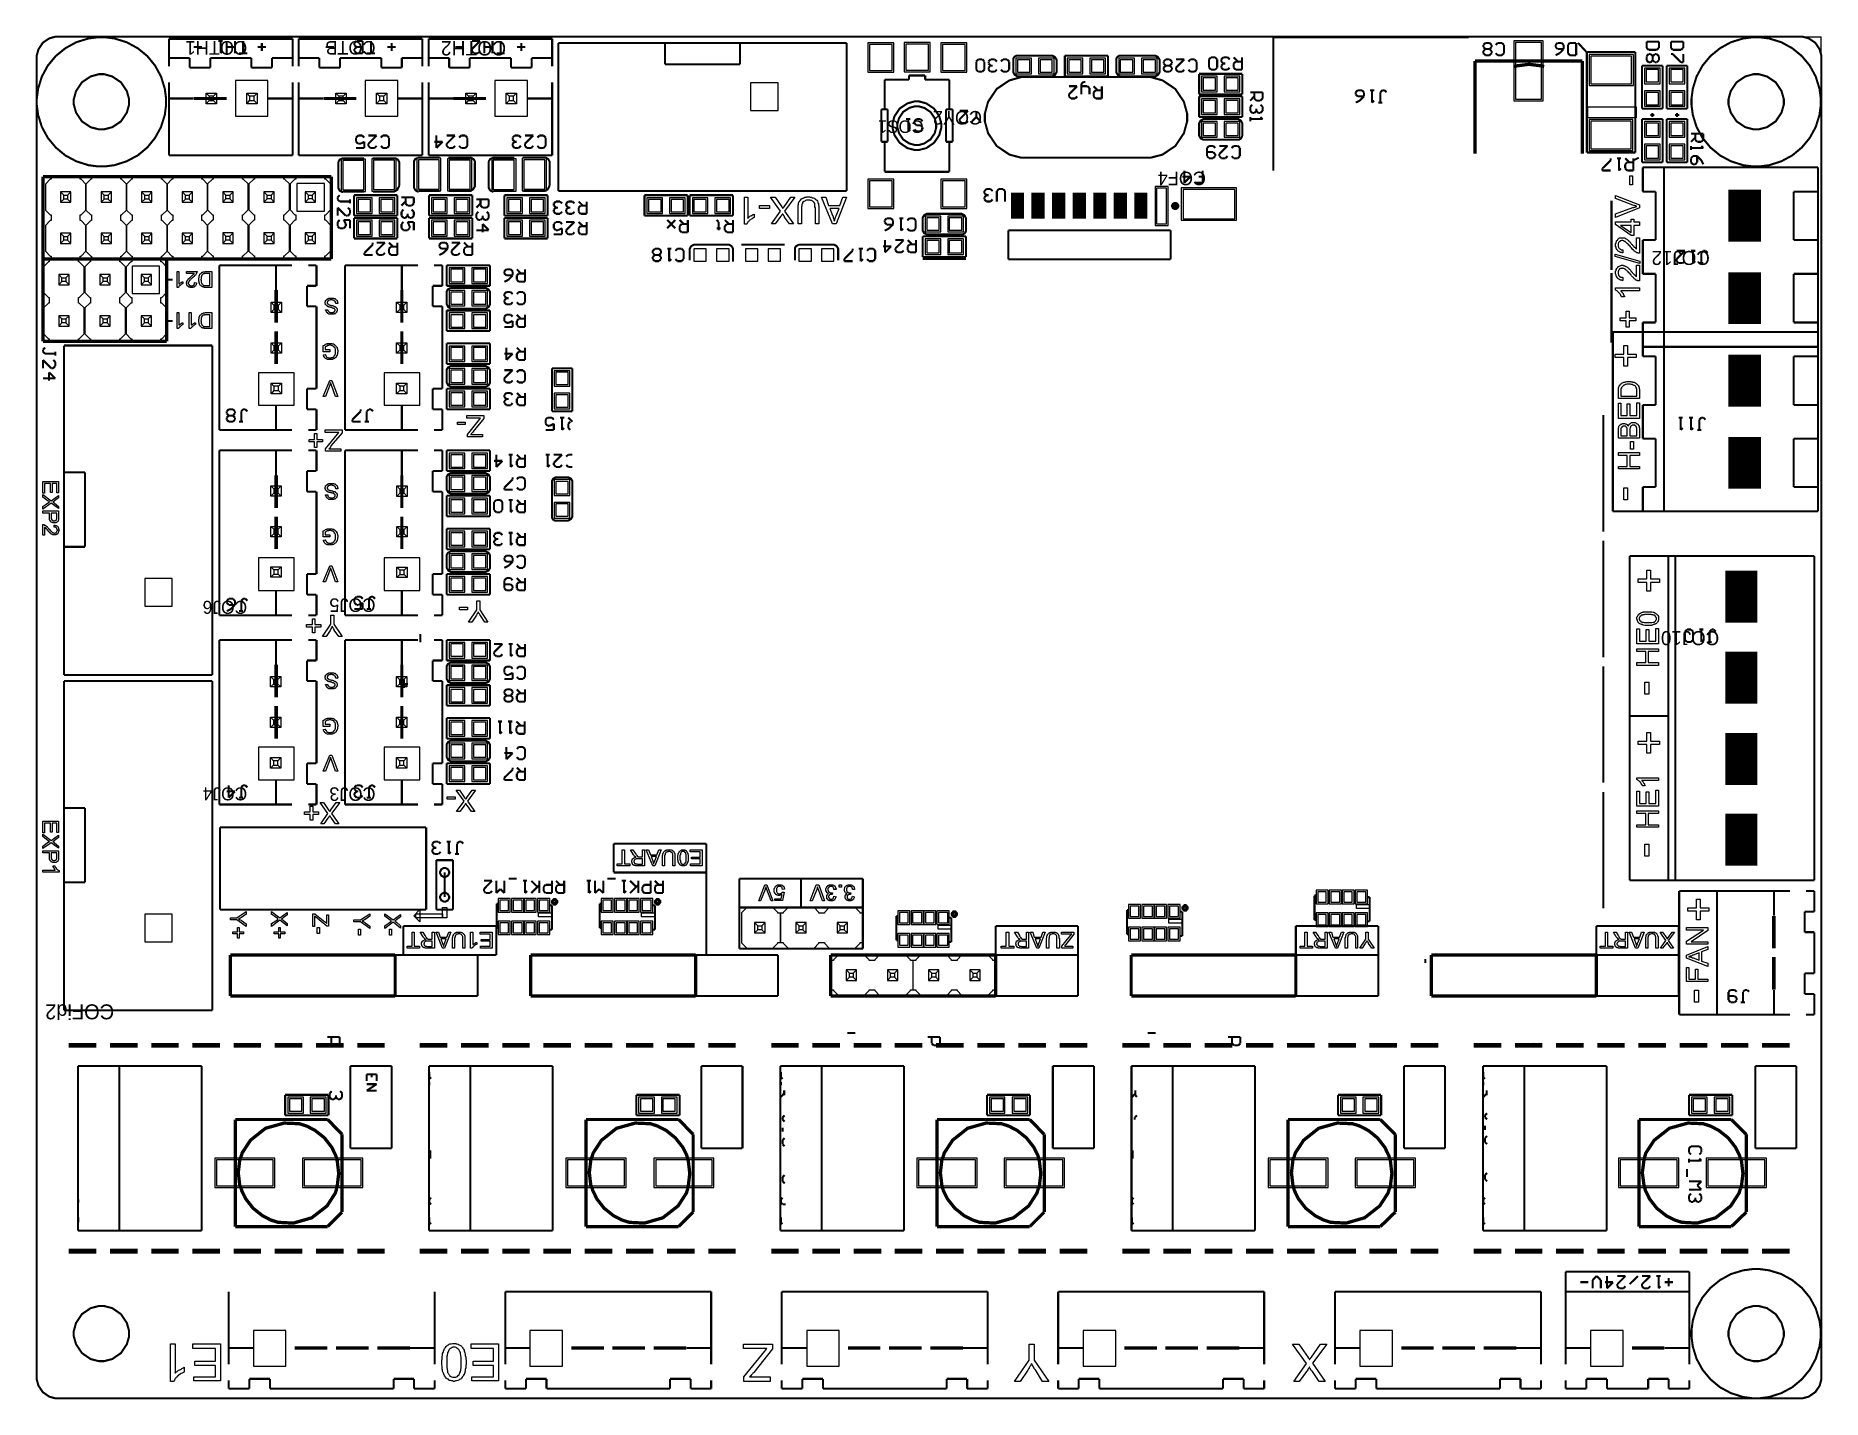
# Model space of a CAD drawing. Extents: x -110 to 1, y -84 to 0.
import ezdxf

# ---------------------------------------------------------------- set-up
doc = ezdxf.new("R2010")
doc.units = 0
doc.header["$MEASUREMENT"] = 0

msp = doc.modelspace()

# ---------------------------------------------------------------- texts
at = {"color": 0}
for s, height, p in [('COTH1', 0.839, (-96.51, -0.18)), ('COTB', 0.833, (-88.6, -0.18)), ('COTH2', 0.887, (-80.55, -0.18)), ('COS1', 0.773, (-54.81, -5.07)), ('COY2', 0.833, (-51.21, -4.49)), ('COF4', 0.833, (-37.41, -8.23)), ('COJ12', 0.863, (-6.35, -13.12)), ('COJ6', 0.803, (-96.51, -34.69)), ('COJ5', 0.833, (-88.6, -34.54)), ('COJ10', 0.863, (-5.77, -36.56)), ('COJ4', 0.803, (-96.51, -46.19)), ('COJ3', 0.833, (-88.6, -46.19)), ('COFid2', 0.923, (-104.71, -59.57))]:
    msp.add_text(s, height=height, rotation=180, dxfattribs=at).set_placement(p)

# ---------------------------------------------------------------- linework, layer by layer
at = {"linetype": 'Continuous'}
for p in [(-0.63, 0.09), (0.52, -1.06)]:
    msp.add_line(p, (0.52, 0.09), dxfattribs=at)
at = {"color": 7, "linetype": 'Continuous', "lineweight": 25}
for p, q in [((-99.04, -4.04), (-99.04, -3.4)), ((-99.04, -3.4), (-98.86, -3.58)), ((-99.04, -3.4), (-98.4, -3.4)), ((-99.04, -4.04), (-98.86, -3.85)), ((-98.4, -4.04), (-99.04, -4.04)), ((-98.86, -3.58), (-98.86, -3.85)), ((-98.59, -3.58), (-98.86, -3.58)), ((-98.86, -3.85), (-98.59, -3.85)), ((-98.59, -3.58), (-98.4, -3.4)), ((-98.59, -3.85), (-98.59, -3.58)), ((-98.59, -3.85), (-98.4, -4.04)), ((-98.4, -3.4), (-98.4, -4.04)), ((-96.54, -4.04), (-96.54, -3.4)), ((-96.54, -3.4), (-96.36, -3.58)), ((-96.54, -3.4), (-95.9, -3.4)), ((-96.54, -4.04), (-96.36, -3.85)), ((-95.9, -4.04), (-96.54, -4.04)), ((-96.36, -3.58), (-96.36, -3.85)), ((-96.09, -3.58), (-96.36, -3.58)), ((-96.36, -3.85), (-96.09, -3.85)), ((-96.09, -3.58), (-95.9, -3.4)), ((-96.09, -3.85), (-96.09, -3.58)), ((-96.09, -3.85), (-95.9, -4.04)), ((-95.9, -3.4), (-95.9, -4.04)), ((-91.04, -4.04), (-91.04, -3.4)), ((-91.04, -3.4), (-90.86, -3.58)), ((-91.04, -3.4), (-90.4, -3.4)), ((-91.04, -4.04), (-90.86, -3.85)), ((-90.4, -4.04), (-91.04, -4.04)), ((-90.86, -3.58), (-90.86, -3.85)), ((-90.59, -3.58), (-90.86, -3.58)), ((-90.86, -3.85), (-90.59, -3.85)), ((-90.59, -3.58), (-90.4, -3.4)), ((-90.59, -3.85), (-90.59, -3.58)), ((-90.59, -3.85), (-90.4, -4.04)), ((-90.4, -3.4), (-90.4, -4.04)), ((-88.54, -4.04), (-88.54, -3.4)), ((-88.54, -3.4), (-88.36, -3.58)), ((-88.54, -3.4), (-87.9, -3.4)), ((-88.54, -4.04), (-88.36, -3.85)), ((-87.9, -4.04), (-88.54, -4.04)), ((-88.36, -3.58), (-88.36, -3.85)), ((-88.09, -3.58), (-88.36, -3.58)), ((-88.36, -3.85), (-88.09, -3.85)), ((-88.09, -3.58), (-87.9, -3.4)), ((-88.09, -3.85), (-88.09, -3.58)), ((-88.09, -3.85), (-87.9, -4.04)), ((-87.9, -3.4), (-87.9, -4.04)), ((-83.04, -4.04), (-83.04, -3.4)), ((-83.04, -3.4), (-82.86, -3.58)), ((-83.04, -3.4), (-82.4, -3.4)), ((-83.04, -4.04), (-82.86, -3.85)), ((-82.4, -4.04), (-83.04, -4.04)), ((-82.86, -3.58), (-82.86, -3.85)), ((-82.59, -3.58), (-82.86, -3.58)), ((-82.86, -3.85), (-82.59, -3.85)), ((-82.59, -3.58), (-82.4, -3.4)), ((-82.59, -3.85), (-82.59, -3.58)), ((-82.59, -3.85), (-82.4, -4.04)), ((-82.4, -3.4), (-82.4, -4.04)), ((-80.54, -4.04), (-80.54, -3.4)), ((-80.54, -3.4), (-80.36, -3.58)), ((-80.54, -3.4), (-79.9, -3.4)), ((-80.54, -4.04), (-80.36, -3.85)), ((-79.9, -4.04), (-80.54, -4.04)), ((-80.36, -3.58), (-80.36, -3.85)), ((-80.09, -3.58), (-80.36, -3.58)), ((-80.36, -3.85), (-80.09, -3.85)), ((-80.09, -3.58), (-79.9, -3.4)), ((-80.09, -3.85), (-80.09, -3.58)), ((-80.09, -3.85), (-79.9, -4.04)), ((-79.9, -3.4), (-79.9, -4.04)), ((-108.65, -8.7), (-108.95, -9)), ((-108.6, -8.7), (-108.65, -8.7)), ((-108.6, -8.53), (-108.6, -8.7)), ((-106.8, -8.53), (-108.6, -8.53)), ((-106.8, -8.7), (-106.8, -8.53)), ((-106.75, -8.7), (-106.8, -8.7)), ((-106.45, -9), (-106.75, -8.7)), ((-106.15, -8.7), (-106.45, -9)), ((-106.1, -8.7), (-106.15, -8.7)), ((-106.1, -8.53), (-106.1, -8.7)), ((-104.3, -8.53), (-106.1, -8.53)), ((-104.3, -8.7), (-104.3, -8.53)), ((-104.25, -8.7), (-104.3, -8.7)), ((-103.95, -9), (-104.25, -8.7)), ((-103.65, -8.7), (-103.95, -9)), ((-103.6, -8.7), (-103.65, -8.7)), ((-103.6, -8.53), (-103.6, -8.7)), ((-101.8, -8.53), (-103.6, -8.53)), ((-101.8, -8.7), (-101.8, -8.53)), ((-101.75, -8.7), (-101.8, -8.7)), ((-101.45, -9), (-101.75, -8.7)), ((-101.15, -8.7), (-101.45, -9)), ((-101.1, -8.7), (-101.15, -8.7)), ((-101.1, -8.53), (-101.1, -8.7)), ((-99.3, -8.53), (-101.1, -8.53)), ((-99.3, -8.7), (-99.3, -8.53)), ((-99.25, -8.7), (-99.3, -8.7)), ((-98.95, -9), (-99.25, -8.7)), ((-98.65, -8.69), (-98.95, -8.99)), ((-98.6, -8.69), (-98.65, -8.69)), ((-98.6, -8.52), (-96.8, -8.52)), ((-98.6, -8.52), (-98.6, -8.69)), ((-96.8, -8.52), (-98.6, -8.52)), ((-96.8, -8.69), (-96.8, -8.52)), ((-96.75, -8.69), (-96.8, -8.69)), ((-96.45, -8.99), (-96.75, -8.69)), ((-96.11, -8.69), (-96.41, -8.99)), ((-96.06, -8.69), (-96.11, -8.69)), ((-96.06, -8.52), (-94.26, -8.52)), ((-96.06, -8.52), (-96.06, -8.69)), ((-94.26, -8.52), (-96.06, -8.52)), ((-94.26, -8.69), (-94.26, -8.52)), ((-94.21, -8.69), (-94.26, -8.69)), ((-93.91, -8.99), (-94.21, -8.69)), ((-93.57, -8.69), (-93.87, -8.99)), ((-93.52, -8.69), (-93.57, -8.69)), ((-93.52, -8.52), (-91.72, -8.52)), ((-93.52, -8.52), (-93.52, -8.69)), ((-91.72, -8.52), (-93.52, -8.52)), ((-91.72, -8.69), (-91.72, -8.52)), ((-91.67, -8.69), (-91.72, -8.69)), ((-91.37, -8.99), (-91.67, -8.69)), ((-108.95, -9), (-108.95, -10.6)), ((-107.82, -9.68), (-108.02, -9.48)), ((-107.38, -9.48), (-108.02, -9.48)), ((-108.02, -9.48), (-108.02, -10.12)), ((-107.82, -9.68), (-107.58, -9.68)), ((-107.82, -9.92), (-107.82, -9.68)), ((-107.58, -9.68), (-107.38, -9.48)), ((-107.58, -9.68), (-107.58, -9.92)), ((-107.38, -10.12), (-107.38, -9.48)), ((-106.45, -9), (-106.45, -10.6)), ((-106.45, -10.6), (-106.45, -9)), ((-105.32, -9.68), (-105.52, -9.48)), ((-104.88, -9.48), (-105.52, -9.48)), ((-105.52, -9.48), (-105.52, -10.12)), ((-105.32, -9.68), (-105.08, -9.68)), ((-105.32, -9.92), (-105.32, -9.68)), ((-105.08, -9.68), (-104.88, -9.48)), ((-105.08, -9.68), (-105.08, -9.92)), ((-104.88, -10.12), (-104.88, -9.48)), ((-103.95, -9), (-103.95, -10.6)), ((-103.95, -10.6), (-103.95, -9)), ((-102.82, -9.68), (-103.02, -9.48)), ((-102.38, -9.48), (-103.02, -9.48)), ((-103.02, -9.48), (-103.02, -10.12)), ((-102.82, -9.68), (-102.58, -9.68)), ((-102.82, -9.92), (-102.82, -9.68)), ((-102.58, -9.68), (-102.38, -9.48)), ((-102.58, -9.68), (-102.58, -9.92)), ((-102.38, -10.12), (-102.38, -9.48)), ((-101.45, -9), (-101.45, -10.6)), ((-101.45, -10.6), (-101.45, -9)), ((-100.32, -9.68), (-100.52, -9.48)), ((-99.88, -9.48), (-100.52, -9.48)), ((-100.52, -9.48), (-100.52, -10.12)), ((-100.32, -9.68), (-100.08, -9.68)), ((-100.32, -9.92), (-100.32, -9.68)), ((-100.08, -9.68), (-99.88, -9.48)), ((-100.08, -9.68), (-100.08, -9.92)), ((-99.88, -10.12), (-99.88, -9.48)), ((-98.95, -8.99), (-98.95, -10.59)), ((-98.95, -10.6), (-98.95, -9)), ((-97.82, -9.67), (-98.02, -9.47)), ((-97.38, -9.47), (-98.02, -9.47)), ((-98.02, -9.47), (-98.02, -10.11)), ((-97.82, -9.67), (-97.58, -9.67)), ((-97.82, -9.91), (-97.82, -9.67)), ((-97.58, -9.67), (-97.38, -9.47)), ((-97.58, -9.67), (-97.58, -9.91)), ((-97.38, -10.11), (-97.38, -9.47)), ((-96.45, -10.59), (-96.45, -8.99)), ((-96.41, -8.99), (-96.41, -10.59)), ((-95.28, -9.67), (-95.48, -9.47)), ((-94.84, -9.47), (-95.48, -9.47)), ((-95.48, -9.47), (-95.48, -10.11)), ((-95.28, -9.67), (-95.04, -9.67)), ((-95.28, -9.91), (-95.28, -9.67)), ((-95.04, -9.67), (-94.84, -9.47)), ((-95.04, -9.67), (-95.04, -9.91)), ((-94.84, -10.11), (-94.84, -9.47)), ((-93.91, -10.59), (-93.91, -8.99)), ((-93.87, -8.99), (-93.87, -10.59)), ((-92.74, -9.67), (-92.94, -9.47)), ((-92.3, -9.47), (-92.94, -9.47)), ((-92.94, -9.47), (-92.94, -10.11)), ((-92.74, -9.67), (-92.5, -9.67)), ((-92.74, -9.91), (-92.74, -9.67)), ((-92.5, -9.67), (-92.3, -9.47)), ((-92.5, -9.67), (-92.5, -9.91)), ((-92.3, -10.11), (-92.3, -9.47)), ((-91.37, -10.59), (-91.37, -8.99)), ((-108.95, -10.6), (-108.65, -10.9)), ((-108.65, -10.9), (-108.6, -10.9)), ((-108.6, -10.9), (-108.6, -11.24)), ((-107.82, -9.92), (-108.02, -10.12)), ((-108.02, -10.12), (-107.38, -10.12)), ((-107.58, -9.92), (-107.82, -9.92)), ((-107.58, -9.92), (-107.38, -10.12)), ((-106.8, -10.9), (-106.75, -10.9)), ((-106.8, -11.24), (-106.8, -10.9)), ((-106.75, -10.9), (-106.45, -10.6)), ((-106.45, -10.6), (-106.15, -10.9)), ((-106.15, -10.9), (-106.1, -10.9)), ((-106.1, -10.9), (-106.1, -11.24)), ((-105.32, -9.92), (-105.52, -10.12)), ((-105.52, -10.12), (-104.88, -10.12)), ((-105.08, -9.92), (-105.32, -9.92)), ((-105.08, -9.92), (-104.88, -10.12)), ((-104.3, -10.9), (-104.25, -10.9)), ((-104.3, -11.24), (-104.3, -10.9)), ((-104.25, -10.9), (-103.95, -10.6)), ((-103.95, -10.6), (-103.65, -10.9)), ((-103.65, -10.9), (-103.6, -10.9)), ((-103.6, -10.9), (-103.6, -11.24)), ((-102.82, -9.92), (-103.02, -10.12)), ((-103.02, -10.12), (-102.38, -10.12)), ((-102.58, -9.92), (-102.82, -9.92)), ((-102.58, -9.92), (-102.38, -10.12)), ((-101.8, -10.9), (-101.75, -10.9)), ((-101.8, -11.24), (-101.8, -10.9)), ((-101.75, -10.9), (-101.45, -10.6)), ((-101.45, -10.6), (-101.15, -10.9)), ((-101.15, -10.9), (-101.1, -10.9)), ((-101.1, -10.9), (-101.1, -11.24)), ((-100.32, -9.92), (-100.52, -10.12)), ((-100.52, -10.12), (-99.88, -10.12)), ((-100.08, -9.92), (-100.32, -9.92)), ((-100.08, -9.92), (-99.88, -10.12)), ((-99.3, -10.9), (-99.25, -10.9)), ((-99.3, -11.24), (-99.3, -10.9)), ((-99.25, -10.9), (-98.95, -10.6)), ((-98.95, -10.59), (-98.65, -10.89)), ((-98.65, -10.89), (-98.6, -10.89)), ((-98.6, -10.89), (-98.6, -11.23)), ((-97.82, -9.91), (-98.02, -10.11)), ((-98.02, -10.11), (-97.38, -10.11)), ((-97.58, -9.91), (-97.82, -9.91)), ((-97.58, -9.91), (-97.38, -10.11)), ((-96.8, -10.89), (-96.75, -10.89)), ((-96.8, -11.23), (-96.8, -10.89)), ((-96.75, -10.89), (-96.45, -10.59)), ((-96.41, -10.59), (-96.11, -10.89)), ((-96.11, -10.89), (-96.06, -10.89)), ((-96.06, -10.89), (-96.06, -11.23)), ((-95.28, -9.91), (-95.48, -10.11)), ((-95.48, -10.11), (-94.84, -10.11)), ((-95.04, -9.91), (-95.28, -9.91)), ((-95.04, -9.91), (-94.84, -10.11)), ((-94.26, -10.89), (-94.21, -10.89)), ((-94.26, -11.23), (-94.26, -10.89)), ((-94.21, -10.89), (-93.91, -10.59)), ((-93.87, -10.59), (-93.57, -10.89)), ((-93.57, -10.89), (-93.52, -10.89)), ((-93.52, -10.89), (-93.52, -11.23)), ((-92.74, -9.91), (-92.94, -10.11)), ((-92.94, -10.11), (-92.3, -10.11)), ((-92.5, -9.91), (-92.74, -9.91)), ((-92.5, -9.91), (-92.3, -10.11)), ((-91.72, -10.89), (-91.67, -10.89)), ((-91.72, -11.23), (-91.72, -10.89)), ((-91.67, -10.89), (-91.37, -10.59)), ((-108.65, -11.24), (-108.95, -11.54)), ((-108.95, -11.54), (-108.95, -13.14)), ((-108.6, -11.24), (-108.65, -11.24)), ((-107.82, -12.22), (-108.02, -12.02)), ((-107.38, -12.02), (-108.02, -12.02)), ((-108.02, -12.02), (-108.02, -12.66)), ((-107.58, -12.22), (-107.38, -12.02)), ((-107.38, -12.66), (-107.38, -12.02)), ((-106.75, -11.24), (-106.8, -11.24)), ((-106.45, -11.54), (-106.75, -11.24)), ((-106.15, -11.24), (-106.45, -11.54)), ((-106.45, -11.54), (-106.45, -13.14)), ((-106.45, -13.14), (-106.45, -11.54)), ((-106.1, -11.24), (-106.15, -11.24)), ((-105.32, -12.22), (-105.52, -12.02)), ((-104.88, -12.02), (-105.52, -12.02)), ((-105.52, -12.02), (-105.52, -12.66)), ((-105.08, -12.22), (-104.88, -12.02)), ((-104.88, -12.66), (-104.88, -12.02)), ((-104.25, -11.24), (-104.3, -11.24)), ((-103.95, -11.54), (-104.25, -11.24)), ((-103.65, -11.24), (-103.95, -11.54)), ((-103.95, -11.54), (-103.95, -13.14)), ((-103.95, -13.14), (-103.95, -11.54)), ((-103.6, -11.24), (-103.65, -11.24)), ((-102.82, -12.22), (-103.02, -12.02)), ((-102.38, -12.02), (-103.02, -12.02)), ((-103.02, -12.02), (-103.02, -12.66)), ((-102.58, -12.22), (-102.38, -12.02)), ((-102.38, -12.66), (-102.38, -12.02)), ((-101.75, -11.24), (-101.8, -11.24)), ((-101.45, -11.54), (-101.75, -11.24)), ((-101.15, -11.24), (-101.45, -11.54)), ((-101.45, -11.54), (-101.45, -13.14)), ((-101.45, -13.14), (-101.45, -11.54)), ((-101.1, -11.24), (-101.15, -11.24)), ((-100.32, -12.22), (-100.52, -12.02)), ((-99.88, -12.02), (-100.52, -12.02)), ((-100.52, -12.02), (-100.52, -12.66)), ((-100.08, -12.22), (-99.88, -12.02)), ((-99.88, -12.66), (-99.88, -12.02)), ((-99.25, -11.24), (-99.3, -11.24)), ((-98.95, -11.54), (-99.25, -11.24)), ((-98.65, -11.23), (-98.95, -11.53)), ((-98.95, -11.53), (-98.95, -13.13)), ((-98.95, -13.14), (-98.95, -11.54)), ((-98.6, -11.23), (-98.65, -11.23)), ((-97.82, -12.21), (-98.02, -12.01)), ((-97.38, -12.01), (-98.02, -12.01)), ((-98.02, -12.01), (-98.02, -12.65)), ((-97.58, -12.21), (-97.38, -12.01)), ((-97.38, -12.65), (-97.38, -12.01)), ((-96.75, -11.23), (-96.8, -11.23)), ((-96.45, -11.53), (-96.75, -11.23)), ((-96.45, -13.13), (-96.45, -11.53)), ((-96.11, -11.23), (-96.41, -11.53)), ((-96.41, -11.53), (-96.41, -13.13)), ((-96.06, -11.23), (-96.11, -11.23)), ((-95.28, -12.21), (-95.48, -12.01)), ((-94.84, -12.01), (-95.48, -12.01)), ((-95.48, -12.01), (-95.48, -12.65)), ((-95.04, -12.21), (-94.84, -12.01)), ((-94.84, -12.65), (-94.84, -12.01)), ((-94.21, -11.23), (-94.26, -11.23)), ((-93.91, -11.53), (-94.21, -11.23)), ((-93.91, -13.13), (-93.91, -11.53)), ((-93.57, -11.23), (-93.87, -11.53)), ((-93.87, -11.53), (-93.87, -13.13)), ((-93.52, -11.23), (-93.57, -11.23)), ((-92.74, -12.21), (-92.94, -12.01)), ((-92.3, -12.01), (-92.94, -12.01)), ((-92.94, -12.01), (-92.94, -12.65)), ((-92.5, -12.21), (-92.3, -12.01)), ((-92.3, -12.65), (-92.3, -12.01)), ((-91.67, -11.23), (-91.72, -11.23)), ((-91.37, -11.53), (-91.67, -11.23)), ((-91.37, -13.13), (-91.37, -11.53)), ((-108.95, -13.14), (-108.65, -13.44)), ((-107.82, -12.46), (-108.02, -12.66)), ((-108.02, -12.66), (-107.38, -12.66)), ((-107.82, -12.22), (-107.58, -12.22)), ((-107.82, -12.46), (-107.82, -12.22)), ((-107.58, -12.46), (-107.82, -12.46)), ((-107.58, -12.22), (-107.58, -12.46)), ((-107.58, -12.46), (-107.38, -12.66)), ((-106.75, -13.44), (-106.45, -13.14)), ((-106.45, -13.14), (-106.15, -13.44)), ((-105.32, -12.46), (-105.52, -12.66)), ((-105.52, -12.66), (-104.88, -12.66)), ((-105.32, -12.22), (-105.08, -12.22)), ((-105.32, -12.46), (-105.32, -12.22)), ((-105.08, -12.46), (-105.32, -12.46)), ((-105.08, -12.22), (-105.08, -12.46)), ((-105.08, -12.46), (-104.88, -12.66)), ((-104.25, -13.44), (-103.95, -13.14)), ((-103.95, -13.14), (-103.65, -13.44)), ((-102.82, -12.46), (-103.02, -12.66)), ((-103.02, -12.66), (-102.38, -12.66)), ((-102.82, -12.22), (-102.58, -12.22)), ((-102.82, -12.46), (-102.82, -12.22)), ((-102.58, -12.46), (-102.82, -12.46)), ((-102.58, -12.22), (-102.58, -12.46)), ((-102.58, -12.46), (-102.38, -12.66)), ((-101.75, -13.44), (-101.45, -13.14)), ((-101.45, -13.14), (-101.15, -13.44)), ((-100.32, -12.46), (-100.52, -12.66)), ((-100.52, -12.66), (-99.88, -12.66)), ((-100.32, -12.22), (-100.08, -12.22)), ((-100.32, -12.46), (-100.32, -12.22)), ((-100.08, -12.46), (-100.32, -12.46)), ((-100.08, -12.22), (-100.08, -12.46)), ((-100.08, -12.46), (-99.88, -12.66)), ((-99.25, -13.44), (-98.95, -13.14)), ((-98.95, -13.13), (-98.65, -13.43)), ((-97.82, -12.45), (-98.02, -12.65)), ((-98.02, -12.65), (-97.38, -12.65)), ((-97.82, -12.21), (-97.58, -12.21)), ((-97.82, -12.45), (-97.82, -12.21)), ((-97.58, -12.45), (-97.82, -12.45)), ((-97.58, -12.21), (-97.58, -12.45)), ((-97.58, -12.45), (-97.38, -12.65)), ((-96.75, -13.43), (-96.45, -13.13)), ((-96.41, -13.13), (-96.11, -13.43)), ((-95.28, -12.45), (-95.48, -12.65)), ((-95.48, -12.65), (-94.84, -12.65)), ((-95.28, -12.21), (-95.04, -12.21)), ((-95.28, -12.45), (-95.28, -12.21)), ((-95.04, -12.45), (-95.28, -12.45)), ((-95.04, -12.21), (-95.04, -12.45)), ((-95.04, -12.45), (-94.84, -12.65)), ((-94.21, -13.43), (-93.91, -13.13)), ((-93.87, -13.13), (-93.57, -13.43)), ((-92.74, -12.45), (-92.94, -12.65)), ((-92.94, -12.65), (-92.3, -12.65)), ((-92.74, -12.21), (-92.5, -12.21)), ((-92.74, -12.45), (-92.74, -12.21)), ((-92.5, -12.45), (-92.74, -12.45)), ((-92.5, -12.21), (-92.5, -12.45)), ((-92.5, -12.45), (-92.3, -12.65)), ((-91.67, -13.43), (-91.37, -13.13)), ((-108.76, -13.79), (-109.06, -14.09)), ((-109.06, -14.09), (-109.06, -15.69)), ((-108.71, -13.79), (-108.76, -13.79)), ((-108.71, -13.62), (-108.71, -13.79)), ((-106.91, -13.62), (-108.71, -13.62)), ((-108.65, -13.44), (-108.6, -13.44)), ((-108.6, -13.44), (-108.6, -13.61)), ((-108.6, -13.61), (-106.8, -13.61)), ((-106.91, -13.79), (-106.91, -13.62)), ((-106.86, -13.79), (-106.91, -13.79)), ((-106.56, -14.09), (-106.86, -13.79)), ((-106.8, -13.44), (-106.75, -13.44)), ((-106.8, -13.61), (-106.8, -13.44)), ((-106.56, -15.69), (-106.56, -14.09)), ((-106.22, -13.79), (-106.52, -14.09)), ((-106.52, -14.09), (-106.52, -15.69)), ((-106.17, -13.79), (-106.22, -13.79)), ((-106.17, -13.62), (-106.17, -13.79)), ((-104.37, -13.62), (-106.17, -13.62)), ((-106.15, -13.44), (-106.1, -13.44)), ((-106.1, -13.44), (-106.1, -13.61)), ((-106.1, -13.61), (-104.3, -13.61)), ((-104.37, -13.79), (-104.37, -13.62)), ((-104.32, -13.79), (-104.37, -13.79)), ((-104.02, -14.09), (-104.32, -13.79)), ((-104.3, -13.44), (-104.25, -13.44)), ((-104.3, -13.61), (-104.3, -13.44)), ((-104.02, -15.69), (-104.02, -14.09)), ((-103.68, -13.79), (-103.98, -14.09)), ((-103.98, -14.09), (-103.98, -15.69)), ((-103.63, -13.79), (-103.68, -13.79)), ((-103.65, -13.44), (-103.6, -13.44)), ((-103.63, -13.62), (-103.63, -13.79)), ((-101.83, -13.62), (-103.63, -13.62)), ((-103.6, -13.44), (-103.6, -13.61)), ((-103.6, -13.61), (-101.8, -13.61)), ((-101.83, -13.79), (-101.83, -13.62)), ((-101.78, -13.79), (-101.83, -13.79)), ((-101.8, -13.44), (-101.75, -13.44)), ((-101.8, -13.61), (-101.8, -13.44)), ((-101.48, -14.09), (-101.78, -13.79)), ((-101.48, -15.69), (-101.48, -14.09)), ((-101.15, -13.44), (-101.1, -13.44)), ((-101.1, -13.44), (-101.1, -13.61)), ((-101.1, -13.61), (-99.3, -13.61)), ((-99.3, -13.44), (-99.25, -13.44)), ((-99.3, -13.61), (-99.3, -13.44)), ((-98.65, -13.43), (-98.6, -13.43)), ((-98.6, -13.43), (-98.6, -13.6)), ((-98.6, -13.6), (-96.8, -13.6)), ((-96.8, -13.43), (-96.75, -13.43)), ((-96.8, -13.6), (-96.8, -13.43)), ((-96.11, -13.43), (-96.06, -13.43)), ((-96.06, -13.43), (-96.06, -13.6)), ((-96.06, -13.6), (-94.26, -13.6)), ((-94.26, -13.43), (-94.21, -13.43)), ((-94.26, -13.6), (-94.26, -13.43)), ((-93.57, -13.43), (-93.52, -13.43)), ((-93.52, -13.43), (-93.52, -13.6)), ((-93.52, -13.6), (-91.72, -13.6)), ((-91.72, -13.43), (-91.67, -13.43)), ((-91.72, -13.6), (-91.72, -13.43)), ((-107.93, -14.77), (-108.13, -14.57)), ((-107.49, -14.57), (-108.13, -14.57)), ((-108.13, -14.57), (-108.13, -15.21)), ((-107.93, -15.01), (-108.13, -15.21)), ((-108.13, -15.21), (-107.49, -15.21)), ((-107.93, -14.77), (-107.69, -14.77)), ((-107.93, -15.01), (-107.93, -14.77)), ((-107.69, -15.01), (-107.93, -15.01)), ((-107.69, -14.77), (-107.49, -14.57)), ((-107.69, -14.77), (-107.69, -15.01)), ((-107.69, -15.01), (-107.49, -15.21)), ((-107.49, -15.21), (-107.49, -14.57)), ((-105.39, -14.77), (-105.59, -14.57)), ((-104.95, -14.57), (-105.59, -14.57)), ((-105.59, -14.57), (-105.59, -15.21)), ((-105.39, -15.01), (-105.59, -15.21)), ((-105.59, -15.21), (-104.95, -15.21)), ((-105.39, -14.77), (-105.15, -14.77)), ((-105.39, -15.01), (-105.39, -14.77)), ((-105.15, -15.01), (-105.39, -15.01)), ((-105.15, -14.77), (-104.95, -14.57)), ((-105.15, -14.77), (-105.15, -15.01)), ((-105.15, -15.01), (-104.95, -15.21)), ((-104.95, -15.21), (-104.95, -14.57)), ((-102.85, -14.77), (-103.05, -14.57)), ((-102.41, -14.57), (-103.05, -14.57)), ((-103.05, -14.57), (-103.05, -15.21)), ((-102.85, -15.01), (-103.05, -15.21)), ((-103.05, -15.21), (-102.41, -15.21)), ((-102.85, -14.77), (-102.61, -14.77)), ((-102.85, -15.01), (-102.85, -14.77)), ((-102.61, -15.01), (-102.85, -15.01)), ((-102.61, -14.77), (-102.41, -14.57)), ((-102.61, -14.77), (-102.61, -15.01)), ((-102.61, -15.01), (-102.41, -15.21)), ((-102.41, -15.21), (-102.41, -14.57)), ((-109.06, -15.69), (-108.76, -15.99)), ((-108.76, -16.33), (-109.06, -16.63)), ((-108.76, -15.99), (-108.71, -15.99)), ((-108.71, -16.33), (-108.76, -16.33)), ((-108.71, -15.99), (-108.71, -16.33)), ((-106.91, -15.99), (-106.86, -15.99)), ((-106.91, -16.33), (-106.91, -15.99)), ((-106.86, -16.33), (-106.91, -16.33)), ((-106.86, -15.99), (-106.56, -15.69)), ((-106.56, -16.63), (-106.86, -16.33)), ((-106.52, -15.69), (-106.22, -15.99)), ((-106.22, -16.33), (-106.52, -16.63)), ((-106.22, -15.99), (-106.17, -15.99)), ((-106.17, -16.33), (-106.22, -16.33)), ((-106.17, -15.99), (-106.17, -16.33)), ((-104.37, -15.99), (-104.32, -15.99)), ((-104.37, -16.33), (-104.37, -15.99)), ((-104.32, -16.33), (-104.37, -16.33)), ((-104.32, -15.99), (-104.02, -15.69)), ((-104.02, -16.63), (-104.32, -16.33)), ((-103.98, -15.69), (-103.68, -15.99)), ((-103.68, -16.33), (-103.98, -16.63)), ((-103.68, -15.99), (-103.63, -15.99)), ((-103.63, -16.33), (-103.68, -16.33)), ((-103.63, -15.99), (-103.63, -16.33)), ((-101.83, -15.99), (-101.78, -15.99)), ((-101.83, -16.33), (-101.83, -15.99)), ((-101.78, -16.33), (-101.83, -16.33)), ((-101.78, -15.99), (-101.48, -15.69)), ((-101.48, -16.63), (-101.78, -16.33)), ((-95.04, -16.92), (-95.04, -16.28)), ((-95.04, -16.28), (-94.86, -16.46)), ((-95.04, -16.28), (-94.4, -16.28)), ((-94.86, -16.46), (-94.86, -16.73)), ((-94.59, -16.46), (-94.86, -16.46)), ((-94.4, -16.28), (-94.59, -16.46)), ((-94.59, -16.73), (-94.59, -16.46)), ((-94.4, -16.28), (-94.4, -16.92)), ((-87.3, -16.92), (-87.3, -16.28)), ((-87.3, -16.28), (-87.11, -16.46)), ((-87.3, -16.28), (-86.66, -16.28)), ((-87.11, -16.46), (-87.11, -16.73)), ((-86.85, -16.46), (-87.11, -16.46)), ((-86.66, -16.28), (-86.85, -16.46)), ((-86.85, -16.73), (-86.85, -16.46)), ((-86.66, -16.28), (-86.66, -16.92)), ((-109.06, -16.63), (-109.06, -18.23)), ((-107.93, -17.31), (-108.13, -17.11)), ((-107.49, -17.11), (-108.13, -17.11)), ((-108.13, -17.11), (-108.13, -17.75)), ((-107.93, -17.55), (-108.13, -17.75)), ((-107.93, -17.31), (-107.69, -17.31)), ((-107.93, -17.55), (-107.93, -17.31)), ((-107.69, -17.55), (-107.93, -17.55)), ((-107.69, -17.31), (-107.49, -17.11)), ((-107.69, -17.31), (-107.69, -17.55)), ((-107.69, -17.55), (-107.49, -17.75)), ((-107.49, -17.75), (-107.49, -17.11)), ((-106.56, -18.23), (-106.56, -16.63)), ((-106.52, -16.63), (-106.52, -18.23)), ((-105.39, -17.31), (-105.59, -17.11)), ((-104.95, -17.11), (-105.59, -17.11)), ((-105.59, -17.11), (-105.59, -17.75)), ((-105.39, -17.55), (-105.59, -17.75)), ((-105.39, -17.31), (-105.15, -17.31)), ((-105.39, -17.55), (-105.39, -17.31)), ((-105.15, -17.55), (-105.39, -17.55)), ((-105.15, -17.31), (-104.95, -17.11)), ((-105.15, -17.31), (-105.15, -17.55)), ((-105.15, -17.55), (-104.95, -17.75)), ((-104.95, -17.75), (-104.95, -17.11)), ((-104.02, -18.23), (-104.02, -16.63)), ((-103.98, -16.63), (-103.98, -18.23)), ((-102.85, -17.31), (-103.05, -17.11)), ((-102.41, -17.11), (-103.05, -17.11)), ((-103.05, -17.11), (-103.05, -17.75)), ((-102.85, -17.55), (-103.05, -17.75)), ((-102.85, -17.31), (-102.61, -17.31)), ((-102.85, -17.55), (-102.85, -17.31)), ((-102.61, -17.55), (-102.85, -17.55)), ((-102.61, -17.31), (-102.41, -17.11)), ((-102.61, -17.31), (-102.61, -17.55)), ((-102.61, -17.55), (-102.41, -17.75)), ((-102.41, -17.75), (-102.41, -17.11)), ((-101.48, -18.23), (-101.48, -16.63)), ((-94.86, -16.73), (-95.04, -16.92)), ((-94.4, -16.92), (-95.04, -16.92)), ((-94.86, -16.73), (-94.59, -16.73)), ((-94.59, -16.73), (-94.4, -16.92)), ((-87.11, -16.73), (-87.3, -16.92)), ((-86.66, -16.92), (-87.3, -16.92)), ((-87.11, -16.73), (-86.85, -16.73)), ((-86.85, -16.73), (-86.66, -16.92)), ((-109.06, -18.23), (-108.76, -18.53)), ((-108.76, -18.53), (-108.71, -18.53)), ((-108.71, -18.53), (-108.71, -18.7)), ((-108.71, -18.7), (-106.91, -18.7)), ((-106.91, -18.7), (-108.71, -18.7)), ((-108.13, -17.75), (-107.49, -17.75)), ((-106.91, -18.53), (-106.86, -18.53)), ((-106.91, -18.7), (-106.91, -18.53)), ((-106.86, -18.53), (-106.56, -18.23)), ((-106.52, -18.23), (-106.22, -18.53)), ((-106.22, -18.53), (-106.17, -18.53)), ((-106.17, -18.53), (-106.17, -18.7)), ((-106.17, -18.7), (-104.37, -18.7)), ((-104.37, -18.7), (-106.17, -18.7)), ((-105.59, -17.75), (-104.95, -17.75)), ((-104.37, -18.53), (-104.32, -18.53)), ((-104.37, -18.7), (-104.37, -18.53)), ((-104.32, -18.53), (-104.02, -18.23)), ((-103.98, -18.23), (-103.68, -18.53)), ((-103.68, -18.53), (-103.63, -18.53)), ((-103.63, -18.53), (-103.63, -18.7)), ((-103.63, -18.7), (-101.83, -18.7)), ((-101.83, -18.7), (-103.63, -18.7)), ((-103.05, -17.75), (-102.41, -17.75)), ((-101.83, -18.53), (-101.78, -18.53)), ((-101.83, -18.7), (-101.83, -18.53)), ((-101.78, -18.53), (-101.48, -18.23)), ((-95.04, -19.42), (-95.04, -18.78)), ((-95.04, -18.78), (-94.86, -18.96)), ((-95.04, -18.78), (-94.4, -18.78)), ((-94.86, -19.23), (-95.04, -19.42)), ((-94.4, -19.42), (-95.04, -19.42)), ((-94.86, -18.96), (-94.86, -19.23)), ((-94.59, -18.96), (-94.86, -18.96)), ((-94.86, -19.23), (-94.59, -19.23)), ((-94.4, -18.78), (-94.59, -18.96)), ((-94.59, -19.23), (-94.59, -18.96)), ((-94.59, -19.23), (-94.4, -19.42)), ((-94.4, -18.78), (-94.4, -19.42)), ((-87.3, -19.42), (-87.3, -18.78)), ((-87.3, -18.78), (-87.11, -18.96)), ((-87.3, -18.78), (-86.66, -18.78)), ((-87.11, -19.23), (-87.3, -19.42)), ((-86.66, -19.42), (-87.3, -19.42)), ((-87.11, -18.96), (-87.11, -19.23)), ((-86.85, -18.96), (-87.11, -18.96)), ((-87.11, -19.23), (-86.85, -19.23)), ((-86.66, -18.78), (-86.85, -18.96)), ((-86.85, -19.23), (-86.85, -18.96)), ((-86.85, -19.23), (-86.66, -19.42)), ((-86.66, -18.78), (-86.66, -19.42)), ((-95.04, -21.92), (-95.04, -21.28)), ((-95.04, -21.28), (-94.86, -21.46)), ((-95.04, -21.28), (-94.4, -21.28)), ((-94.86, -21.73), (-95.04, -21.92)), ((-94.4, -21.92), (-95.04, -21.92)), ((-94.86, -21.46), (-94.86, -21.73)), ((-94.59, -21.46), (-94.86, -21.46)), ((-94.86, -21.73), (-94.59, -21.73)), ((-94.4, -21.28), (-94.59, -21.46)), ((-94.59, -21.73), (-94.59, -21.46)), ((-94.59, -21.73), (-94.4, -21.92)), ((-94.4, -21.28), (-94.4, -21.92)), ((-87.3, -21.92), (-87.3, -21.28)), ((-87.3, -21.28), (-87.11, -21.46)), ((-87.3, -21.28), (-86.66, -21.28)), ((-87.11, -21.73), (-87.3, -21.92)), ((-86.66, -21.92), (-87.3, -21.92)), ((-87.11, -21.46), (-87.11, -21.73)), ((-86.85, -21.46), (-87.11, -21.46)), ((-87.11, -21.73), (-86.85, -21.73)), ((-86.66, -21.28), (-86.85, -21.46)), ((-86.85, -21.73), (-86.85, -21.46)), ((-86.85, -21.73), (-86.66, -21.92)), ((-86.66, -21.28), (-86.66, -21.92)), ((-95.05, -28.24), (-95.05, -27.6)), ((-95.05, -27.6), (-94.86, -27.78)), ((-95.05, -27.6), (-94.41, -27.6)), ((-94.86, -28.05), (-95.05, -28.24)), ((-94.41, -28.24), (-95.05, -28.24)), ((-94.86, -27.78), (-94.86, -28.05)), ((-94.6, -27.78), (-94.86, -27.78)), ((-94.86, -28.05), (-94.6, -28.05)), ((-94.41, -27.6), (-94.6, -27.78)), ((-94.6, -28.05), (-94.6, -27.78)), ((-94.6, -28.05), (-94.41, -28.24)), ((-94.41, -27.6), (-94.41, -28.24)), ((-87.29, -28.25), (-87.29, -27.61)), ((-87.29, -27.61), (-87.11, -27.8)), ((-87.29, -27.61), (-86.65, -27.61)), ((-87.11, -28.06), (-87.29, -28.25)), ((-86.65, -28.25), (-87.29, -28.25)), ((-87.11, -27.8), (-87.11, -28.06)), ((-86.84, -27.8), (-87.11, -27.8)), ((-87.11, -28.06), (-86.84, -28.06)), ((-86.65, -27.61), (-86.84, -27.8)), ((-86.84, -28.06), (-86.84, -27.8)), ((-86.84, -28.06), (-86.65, -28.25)), ((-86.65, -27.61), (-86.65, -28.25)), ((-95.05, -30.74), (-95.05, -30.1)), ((-95.05, -30.1), (-94.86, -30.28)), ((-95.05, -30.1), (-94.41, -30.1)), ((-94.86, -30.55), (-95.05, -30.74)), ((-94.41, -30.74), (-95.05, -30.74)), ((-94.86, -30.28), (-94.86, -30.55)), ((-94.6, -30.28), (-94.86, -30.28)), ((-94.86, -30.55), (-94.6, -30.55)), ((-94.41, -30.1), (-94.6, -30.28)), ((-94.6, -30.55), (-94.6, -30.28)), ((-94.6, -30.55), (-94.41, -30.74)), ((-94.41, -30.1), (-94.41, -30.74)), ((-87.29, -30.75), (-87.29, -30.11)), ((-87.29, -30.11), (-87.11, -30.3)), ((-87.29, -30.11), (-86.65, -30.11)), ((-87.11, -30.56), (-87.29, -30.75)), ((-86.65, -30.75), (-87.29, -30.75)), ((-87.11, -30.3), (-87.11, -30.56)), ((-86.84, -30.3), (-87.11, -30.3)), ((-87.11, -30.56), (-86.84, -30.56)), ((-86.65, -30.11), (-86.84, -30.3)), ((-86.84, -30.56), (-86.84, -30.3)), ((-86.84, -30.56), (-86.65, -30.75)), ((-86.65, -30.11), (-86.65, -30.75)), ((-95.05, -33.24), (-95.05, -32.6)), ((-95.05, -32.6), (-94.86, -32.78)), ((-95.05, -32.6), (-94.41, -32.6)), ((-94.86, -32.78), (-94.86, -33.05)), ((-94.6, -32.78), (-94.86, -32.78)), ((-94.41, -32.6), (-94.6, -32.78)), ((-94.6, -33.05), (-94.6, -32.78)), ((-94.41, -32.6), (-94.41, -33.24)), ((-87.29, -33.25), (-87.29, -32.61)), ((-87.29, -32.61), (-87.11, -32.8)), ((-87.29, -32.61), (-86.65, -32.61)), ((-87.11, -32.8), (-87.11, -33.06)), ((-86.84, -32.8), (-87.11, -32.8)), ((-86.65, -32.61), (-86.84, -32.8)), ((-86.84, -33.06), (-86.84, -32.8)), ((-86.65, -32.61), (-86.65, -33.25)), ((-94.86, -33.05), (-95.05, -33.24)), ((-94.41, -33.24), (-95.05, -33.24)), ((-94.86, -33.05), (-94.6, -33.05)), ((-94.6, -33.05), (-94.41, -33.24)), ((-87.11, -33.06), (-87.29, -33.25)), ((-86.65, -33.25), (-87.29, -33.25)), ((-87.11, -33.06), (-86.84, -33.06)), ((-86.84, -33.06), (-86.65, -33.25)), ((-95.08, -40), (-95.08, -39.36)), ((-95.08, -39.36), (-94.89, -39.55)), ((-95.08, -39.36), (-94.44, -39.36)), ((-94.89, -39.55), (-94.89, -39.82)), ((-94.63, -39.55), (-94.89, -39.55)), ((-94.44, -39.36), (-94.63, -39.55)), ((-94.63, -39.82), (-94.63, -39.55)), ((-94.44, -39.36), (-94.44, -40)), ((-87.31, -40), (-87.31, -39.36)), ((-87.31, -39.36), (-87.12, -39.55)), ((-87.31, -39.36), (-86.67, -39.36)), ((-87.12, -39.55), (-87.12, -39.82)), ((-86.85, -39.55), (-87.12, -39.55)), ((-86.67, -39.36), (-86.85, -39.55)), ((-86.85, -39.82), (-86.85, -39.55)), ((-86.67, -39.36), (-86.67, -40)), ((-94.89, -39.82), (-95.08, -40)), ((-94.44, -40), (-95.08, -40)), ((-94.89, -39.82), (-94.63, -39.82)), ((-94.63, -39.82), (-94.44, -40)), ((-87.12, -39.82), (-87.31, -40)), ((-86.67, -40), (-87.31, -40)), ((-87.12, -39.82), (-86.85, -39.82)), ((-86.85, -39.82), (-86.67, -40)), ((-95.08, -42.5), (-95.08, -41.86)), ((-95.08, -41.86), (-94.89, -42.05)), ((-95.08, -41.86), (-94.44, -41.86)), ((-94.89, -42.32), (-95.08, -42.5)), ((-94.44, -42.5), (-95.08, -42.5)), ((-94.89, -42.05), (-94.89, -42.32)), ((-94.63, -42.05), (-94.89, -42.05)), ((-94.89, -42.32), (-94.63, -42.32)), ((-94.44, -41.86), (-94.63, -42.05)), ((-94.63, -42.32), (-94.63, -42.05)), ((-94.63, -42.32), (-94.44, -42.5)), ((-94.44, -41.86), (-94.44, -42.5)), ((-87.31, -42.5), (-87.31, -41.86)), ((-87.31, -41.86), (-87.12, -42.05)), ((-87.31, -41.86), (-86.67, -41.86)), ((-87.12, -42.32), (-87.31, -42.5)), ((-86.67, -42.5), (-87.31, -42.5)), ((-87.12, -42.05), (-87.12, -42.32)), ((-86.85, -42.05), (-87.12, -42.05)), ((-87.12, -42.32), (-86.85, -42.32)), ((-86.67, -41.86), (-86.85, -42.05)), ((-86.85, -42.32), (-86.85, -42.05)), ((-86.85, -42.32), (-86.67, -42.5)), ((-86.67, -41.86), (-86.67, -42.5)), ((-95.08, -45), (-95.08, -44.36)), ((-95.08, -44.36), (-94.89, -44.55)), ((-95.08, -44.36), (-94.44, -44.36)), ((-94.89, -44.82), (-95.08, -45)), ((-94.44, -45), (-95.08, -45)), ((-94.89, -44.55), (-94.89, -44.82)), ((-94.63, -44.55), (-94.89, -44.55)), ((-94.89, -44.82), (-94.63, -44.82)), ((-94.44, -44.36), (-94.63, -44.55)), ((-94.63, -44.82), (-94.63, -44.55)), ((-94.63, -44.82), (-94.44, -45)), ((-94.44, -44.36), (-94.44, -45)), ((-87.31, -45), (-87.31, -44.36)), ((-87.31, -44.36), (-87.12, -44.55)), ((-87.31, -44.36), (-86.67, -44.36)), ((-87.12, -44.82), (-87.31, -45)), ((-86.67, -45), (-87.31, -45)), ((-87.12, -44.55), (-87.12, -44.82)), ((-86.85, -44.55), (-87.12, -44.55)), ((-87.12, -44.82), (-86.85, -44.82)), ((-86.67, -44.36), (-86.85, -44.55)), ((-86.85, -44.82), (-86.85, -44.55)), ((-86.85, -44.82), (-86.67, -45)), ((-86.67, -44.36), (-86.67, -45)), ((-65.71, -53.6), (-66.01, -53.9)), ((-64.11, -53.6), (-65.71, -53.6)), ((-63.81, -53.9), (-64.11, -53.6)), ((-63.81, -53.95), (-63.81, -53.9)), ((-63.64, -53.95), (-63.81, -53.95)), ((-63.47, -53.95), (-63.64, -53.95)), ((-63.64, -53.95), (-63.64, -55.75)), ((-63.64, -55.75), (-63.64, -53.95)), ((-63.17, -53.6), (-63.47, -53.9)), ((-63.47, -53.9), (-63.47, -53.95)), ((-61.57, -53.6), (-63.17, -53.6)), ((-61.27, -53.9), (-61.57, -53.6)), ((-61.27, -53.95), (-61.27, -53.9)), ((-60.93, -53.95), (-61.27, -53.95)), ((-60.63, -53.6), (-60.93, -53.9)), ((-60.93, -53.9), (-60.93, -53.95)), ((-59.03, -53.6), (-60.63, -53.6)), ((-58.73, -53.9), (-59.03, -53.6)), ((-58.73, -53.95), (-58.73, -53.9)), ((-58.56, -53.95), (-58.73, -53.95)), ((-58.56, -55.75), (-58.56, -53.95)), ((-65.03, -54.73), (-65.23, -54.53)), ((-64.59, -54.53), (-65.23, -54.53)), ((-65.23, -54.53), (-65.23, -55.17)), ((-65.03, -54.97), (-65.23, -55.17)), ((-65.03, -54.73), (-64.79, -54.73)), ((-65.03, -54.97), (-65.03, -54.73)), ((-64.79, -54.97), (-65.03, -54.97)), ((-64.79, -54.73), (-64.59, -54.53)), ((-64.79, -54.73), (-64.79, -54.97)), ((-64.79, -54.97), (-64.59, -55.17)), ((-64.59, -55.17), (-64.59, -54.53)), ((-62.49, -54.73), (-62.69, -54.53)), ((-62.05, -54.53), (-62.69, -54.53)), ((-62.69, -54.53), (-62.69, -55.17)), ((-62.49, -54.97), (-62.69, -55.17)), ((-62.49, -54.73), (-62.25, -54.73)), ((-62.49, -54.97), (-62.49, -54.73)), ((-62.25, -54.97), (-62.49, -54.97)), ((-62.25, -54.73), (-62.05, -54.53)), ((-62.25, -54.73), (-62.25, -54.97)), ((-62.25, -54.97), (-62.05, -55.17)), ((-62.05, -55.17), (-62.05, -54.53)), ((-59.95, -54.73), (-60.15, -54.53)), ((-59.51, -54.53), (-60.15, -54.53)), ((-60.15, -54.53), (-60.15, -55.17)), ((-59.95, -54.97), (-60.15, -55.17)), ((-59.95, -54.73), (-59.71, -54.73)), ((-59.95, -54.97), (-59.95, -54.73)), ((-59.71, -54.97), (-59.95, -54.97)), ((-59.71, -54.73), (-59.51, -54.53)), ((-59.71, -54.73), (-59.71, -54.97)), ((-59.71, -54.97), (-59.51, -55.17)), ((-59.51, -55.17), (-59.51, -54.53)), ((-66.01, -55.8), (-65.71, -56.1)), ((-65.71, -56.1), (-64.11, -56.1)), ((-65.23, -55.17), (-64.59, -55.17)), ((-64.11, -56.1), (-63.81, -55.8)), ((-63.81, -55.75), (-63.64, -55.75)), ((-63.81, -55.8), (-63.81, -55.75)), ((-63.64, -55.75), (-63.47, -55.75)), ((-63.47, -55.75), (-63.47, -55.8)), ((-63.47, -55.8), (-63.17, -56.1)), ((-63.17, -56.1), (-61.57, -56.1)), ((-62.69, -55.17), (-62.05, -55.17)), ((-61.57, -56.1), (-61.27, -55.8)), ((-61.27, -55.75), (-60.93, -55.75)), ((-61.27, -55.8), (-61.27, -55.75)), ((-60.93, -55.75), (-60.93, -55.8)), ((-60.93, -55.8), (-60.63, -56.1)), ((-60.63, -56.1), (-59.03, -56.1)), ((-60.15, -55.17), (-59.51, -55.17)), ((-59.03, -56.1), (-58.73, -55.8)), ((-58.73, -55.75), (-58.56, -55.75)), ((-58.73, -55.8), (-58.73, -55.75)), ((-60.37, -56.87), (-60.54, -56.87)), ((-60.54, -56.87), (-60.54, -58.67)), ((-60.54, -58.67), (-60.54, -56.87)), ((-60.07, -56.52), (-60.37, -56.82)), ((-60.37, -56.82), (-60.37, -56.87)), ((-58.47, -56.52), (-60.07, -56.52)), ((-58.17, -56.82), (-58.47, -56.52)), ((-58.17, -56.87), (-58.17, -56.82)), ((-57.83, -56.87), (-58.17, -56.87)), ((-57.53, -56.52), (-57.83, -56.82)), ((-57.83, -56.82), (-57.83, -56.87)), ((-55.93, -56.52), (-57.53, -56.52)), ((-55.63, -56.82), (-55.93, -56.52)), ((-55.63, -56.87), (-55.63, -56.82)), ((-55.46, -56.87), (-55.63, -56.87)), ((-55.46, -58.67), (-55.46, -56.87)), ((-55.29, -56.87), (-55.46, -56.87)), ((-54.99, -56.52), (-55.29, -56.82)), ((-55.29, -56.82), (-55.29, -56.87)), ((-53.39, -56.52), (-54.99, -56.52)), ((-53.09, -56.82), (-53.39, -56.52)), ((-53.09, -56.87), (-53.09, -56.82)), ((-52.75, -56.87), (-53.09, -56.87)), ((-52.45, -56.52), (-52.75, -56.82)), ((-52.75, -56.82), (-52.75, -56.87)), ((-50.85, -56.52), (-52.45, -56.52)), ((-50.55, -56.82), (-50.85, -56.52)), ((-50.55, -56.87), (-50.55, -56.82)), ((-50.38, -56.87), (-50.55, -56.87)), ((-50.38, -58.67), (-50.38, -56.87)), ((-59.39, -57.65), (-59.59, -57.45)), ((-58.95, -57.45), (-59.59, -57.45)), ((-59.59, -57.45), (-59.59, -58.09)), ((-59.39, -57.89), (-59.59, -58.09)), ((-59.59, -58.09), (-58.95, -58.09)), ((-59.39, -57.65), (-59.15, -57.65)), ((-59.39, -57.89), (-59.39, -57.65)), ((-59.15, -57.89), (-59.39, -57.89)), ((-59.15, -57.65), (-58.95, -57.45)), ((-59.15, -57.65), (-59.15, -57.89)), ((-59.15, -57.89), (-58.95, -58.09)), ((-58.95, -58.09), (-58.95, -57.45)), ((-56.85, -57.65), (-57.05, -57.45)), ((-56.41, -57.45), (-57.05, -57.45)), ((-57.05, -57.45), (-57.05, -58.09)), ((-56.85, -57.89), (-57.05, -58.09)), ((-57.05, -58.09), (-56.41, -58.09)), ((-56.85, -57.65), (-56.61, -57.65)), ((-56.85, -57.89), (-56.85, -57.65)), ((-56.61, -57.89), (-56.85, -57.89)), ((-56.61, -57.65), (-56.41, -57.45)), ((-56.61, -57.65), (-56.61, -57.89)), ((-56.61, -57.89), (-56.41, -58.09)), ((-56.41, -58.09), (-56.41, -57.45)), ((-54.31, -57.65), (-54.51, -57.45)), ((-53.87, -57.45), (-54.51, -57.45)), ((-54.51, -57.45), (-54.51, -58.09)), ((-54.31, -57.89), (-54.51, -58.09)), ((-54.51, -58.09), (-53.87, -58.09)), ((-54.31, -57.65), (-54.07, -57.65)), ((-54.31, -57.89), (-54.31, -57.65)), ((-54.07, -57.89), (-54.31, -57.89)), ((-54.07, -57.65), (-53.87, -57.45)), ((-54.07, -57.65), (-54.07, -57.89)), ((-54.07, -57.89), (-53.87, -58.09)), ((-53.87, -58.09), (-53.87, -57.45)), ((-51.77, -57.65), (-51.97, -57.45)), ((-51.33, -57.45), (-51.97, -57.45)), ((-51.97, -57.45), (-51.97, -58.09)), ((-51.77, -57.89), (-51.97, -58.09)), ((-51.97, -58.09), (-51.33, -58.09)), ((-51.77, -57.65), (-51.53, -57.65)), ((-51.77, -57.89), (-51.77, -57.65)), ((-51.53, -57.89), (-51.77, -57.89)), ((-51.53, -57.65), (-51.33, -57.45)), ((-51.53, -57.65), (-51.53, -57.89)), ((-51.53, -57.89), (-51.33, -58.09)), ((-51.33, -58.09), (-51.33, -57.45)), ((-60.54, -58.67), (-60.37, -58.67)), ((-60.37, -58.67), (-60.37, -58.72)), ((-60.37, -58.72), (-60.07, -59.02)), ((-60.07, -59.02), (-58.47, -59.02)), ((-58.47, -59.02), (-58.17, -58.72)), ((-58.17, -58.67), (-57.83, -58.67)), ((-58.17, -58.72), (-58.17, -58.67)), ((-57.83, -58.67), (-57.83, -58.72)), ((-57.83, -58.72), (-57.53, -59.02)), ((-57.53, -59.02), (-55.93, -59.02)), ((-55.93, -59.02), (-55.63, -58.72)), ((-55.63, -58.67), (-55.46, -58.67)), ((-55.63, -58.72), (-55.63, -58.67)), ((-55.46, -58.67), (-55.29, -58.67)), ((-55.29, -58.67), (-55.29, -58.72)), ((-55.29, -58.72), (-54.99, -59.02)), ((-54.99, -59.02), (-53.39, -59.02)), ((-53.39, -59.02), (-53.09, -58.72)), ((-53.09, -58.67), (-52.75, -58.67)), ((-53.09, -58.72), (-53.09, -58.67)), ((-52.75, -58.67), (-52.75, -58.72)), ((-52.75, -58.72), (-52.45, -59.02)), ((-52.45, -59.02), (-50.85, -59.02)), ((-50.85, -59.02), (-50.55, -58.72)), ((-50.55, -58.67), (-50.38, -58.67)), ((-50.55, -58.72), (-50.55, -58.67))]:
    msp.add_line(p, q, dxfattribs=at)
msp.add_line((-66.01, -55.8), (-66.01, -53.9))
at = {"color": 0}
for points, const_width in [([(-109.48, -1.18), (-109.48, -1.06), (-109.38, -0.69), (-109.11, -0.28), (-108.71, -0.01), (-108.34, 0.09), (-108.21, 0.09)], 0.127), ([(-0.7, 0.09), (-108.21, 0.09)], 0.127), ([(-101.33, -0.04), (-101.33, -1.23)], 0.127), ([(-93.71, -0.04), (-101.33, -0.04)], 0.127), ([(-93.71, -0.04), (-93.71, -1.23)], 0.127), ([(-93.33, -0.04), (-93.33, -1.23)], 0.127), ([(-85.71, -0.04), (-93.33, -0.04)], 0.127), ([(-85.71, -0.04), (-85.71, -1.23)], 0.127), ([(-85.33, -0.04), (-85.33, -1.23)], 0.127), ([(-77.71, -0.04), (-85.33, -0.04)], 0.127), ([(-77.71, -0.04), (-77.71, -1.23)], 0.127), ([(-33.26, 0.06), (-33.26, -8.16)], 0.127), ([(-27.24, 0.06), (-33.26, 0.06)], 0.127), ([(-21.96, 0.06), (-27.24, 0.06)], 0.127), ([(-21.22, 0.06), (-21.96, 0.06)], 0.127), ([(-21.22, 0.06), (-21.96, 0.06)], 0.127), ([(-0.75, 0.09), (-0.63, 0.09), (-0.26, -0.01), (0.15, -0.28), (0.42, -0.69), (0.52, -1.06), (0.52, -1.18), (0.52, -1.18), (0.52, -1.18), (0.52, -1.18)], 0.127), ([(-99.3, -0.55), (-99.81, -0.55)], 0.127), ([(-98.03, -0.17), (-98.28, -0.17)], 0.127), ([(-98.28, -0.17), (-98.15, -0.17)], 0.127), ([(-98.15, -0.17), (-98.15, -0.93)], 0.127), ([(-98.15, -0.93), (-98.03, -0.8)], 0.127), ([(-97.77, -0.93), (-97.77, -0.17)], 0.127), ([(-97.27, -0.55), (-97.77, -0.55)], 0.127), ([(-97.77, -0.55), (-97.77, -0.93)], 0.127), ([(-97.27, -0.93), (-97.27, -0.17)], 0.127), ([(-97.27, -0.17), (-97.27, -0.55)], 0.127), ([(-96.5, -0.93), (-97.01, -0.93)], 0.127), ([(-97.01, -0.93), (-96.76, -0.93)], 0.127), ([(-96.76, -0.93), (-96.76, -0.17)], 0.127), ([(-95.36, -0.55), (-95.87, -0.55)], 0.127), ([(-95.61, -0.8), (-95.61, -0.29)], 0.127), ([(-91.17, -0.55), (-91.68, -0.55)], 0.127), ([(-89.77, -0.17), (-89.9, -0.29)], 0.127), ([(-89.9, -0.29), (-89.9, -0.42)], 0.127), ([(-89.9, -0.42), (-89.77, -0.55)], 0.127), ([(-89.77, -0.55), (-89.9, -0.67)], 0.127), ([(-89.9, -0.67), (-89.9, -0.8)], 0.127), ([(-89.9, -0.8), (-89.77, -0.93)], 0.127), ([(-89.39, -0.17), (-89.77, -0.17)], 0.127), ([(-89.77, -0.55), (-89.39, -0.55)], 0.127), ([(-89.39, -0.55), (-89.77, -0.55)], 0.127), ([(-89.77, -0.93), (-89.39, -0.93)], 0.127), ([(-89.39, -0.93), (-89.39, -0.17)], 0.127), ([(-88.63, -0.93), (-89.14, -0.93)], 0.127), ([(-89.14, -0.93), (-88.88, -0.93)], 0.127), ([(-88.88, -0.93), (-88.88, -0.17)], 0.127), ([(-87.36, -0.55), (-87.87, -0.55)], 0.127), ([(-87.61, -0.8), (-87.61, -0.29)], 0.127), ([(-83.17, -0.55), (-83.68, -0.55)], 0.127), ([(-82.66, -0.17), (-82.15, -0.17)], 0.127), ([(-82.15, -0.17), (-82.66, -0.67)], 0.127), ([(-82.66, -0.67), (-82.66, -0.8)], 0.127), ([(-82.66, -0.8), (-82.53, -0.93)], 0.127), ([(-82.53, -0.93), (-82.28, -0.93)], 0.127), ([(-82.28, -0.93), (-82.15, -0.8)], 0.127), ([(-81.9, -0.93), (-81.9, -0.17)], 0.127), ([(-81.39, -0.55), (-81.9, -0.55)], 0.127), ([(-81.9, -0.55), (-81.9, -0.93)], 0.127), ([(-81.39, -0.93), (-81.39, -0.17)], 0.127), ([(-81.39, -0.17), (-81.39, -0.55)], 0.127), ([(-80.63, -0.93), (-81.14, -0.93)], 0.127), ([(-81.14, -0.93), (-80.88, -0.93)], 0.127), ([(-80.88, -0.93), (-80.88, -0.17)], 0.127), ([(-79.36, -0.55), (-79.87, -0.55)], 0.127), ([(-79.61, -0.8), (-79.61, -0.29)], 0.127), ([(-77.33, -0.29), (-77.33, -2.32)], 0.127), ([(-73.52, -0.29), (-77.33, -0.29)], 0.127), ([(-63.36, -0.29), (-73.52, -0.29)], 0.127), ([(-70.75, -0.29), (-70.75, -1.61)], 0.127), ([(-66.13, -0.29), (-66.13, -1.61)], 0.127), ([(-59.55, -0.29), (-63.36, -0.29)], 0.127), ([(-59.55, -0.29), (-59.55, -2.32)], 0.127), ([(-49.29, -1.31), (-49.29, -1.27), (-49.22, -1.15), (-49.1, -1.08), (-49.06, -1.08)], 0.127), ([(-46.93, -1.08), (-49.06, -1.08)], 0.127), ([(-46.93, -1.08), (-46.87, -1.08), (-46.71, -1.17), (-46.62, -1.33), (-46.62, -1.38), (-46.62, -1.38), (-46.62, -1.38), (-46.62, -1.38)], 0.127), ([(-46.11, -1.08), (-46.11, -2.35)], 0.127), ([(-43.45, -1.08), (-46.11, -1.08)], 0.127), ([(-43.45, -1.08), (-43.45, -2.35)], 0.127), ([(-42.94, -1.31), (-42.94, -1.27), (-42.87, -1.15), (-42.75, -1.08), (-42.71, -1.08)], 0.127), ([(-40.58, -1.08), (-42.71, -1.08)], 0.127), ([(-40.58, -1.08), (-40.52, -1.08), (-40.36, -1.17), (-40.27, -1.33), (-40.27, -1.38), (-40.27, -1.38), (-40.27, -1.38), (-40.27, -1.38)], 0.127), ([(-20.31, -0.42), (-20.18, -0.29)], 0.127), ([(-20.31, -0.55), (-20.31, -0.42)], 0.127), ([(-20.18, -0.67), (-20.31, -0.55)], 0.127), ([(-20.31, -0.8), (-20.18, -0.67)], 0.127), ([(-20.31, -0.93), (-20.31, -0.8)], 0.127), ([(-20.18, -1.05), (-20.31, -0.93)], 0.127), ([(-20.18, -0.29), (-19.93, -0.29)], 0.127), ([(-19.93, -0.67), (-20.18, -0.67)], 0.127), ([(-19.93, -1.05), (-20.18, -1.05)], 0.127), ([(-19.93, -0.29), (-19.8, -0.42)], 0.127), ([(-19.8, -0.55), (-19.93, -0.67)], 0.127), ([(-19.93, -0.67), (-19.8, -0.8)], 0.127), ([(-19.8, -0.93), (-19.93, -1.05)], 0.127), ([(-19.8, -0.42), (-19.8, -0.55)], 0.127), ([(-19.8, -0.8), (-19.8, -0.93)], 0.127), ([(-19.42, -0.29), (-19.55, -0.42)], 0.127), ([(-19.55, -0.93), (-19.42, -1.05)], 0.127), ([(-19.17, -0.29), (-19.42, -0.29)], 0.127), ([(-19.42, -1.05), (-19.17, -1.05)], 0.127), ([(-19.04, -0.42), (-19.17, -0.29)], 0.127), ([(-19.17, -1.05), (-19.04, -0.93)], 0.127), ([(-19.04, -0.93), (-19.04, -0.42)], 0.127), ([(-15.74, -0.29), (-15.86, -0.42)], 0.127), ([(-15.86, -0.42), (-15.86, -0.55)], 0.127), ([(-15.86, -0.55), (-15.74, -0.67)], 0.127), ([(-15.86, -1.05), (-15.61, -0.93)], 0.127), ([(-15.48, -0.29), (-15.74, -0.29)], 0.127), ([(-15.74, -0.67), (-15.36, -0.67)], 0.127), ([(-15.61, -0.93), (-15.36, -0.67)], 0.127), ([(-15.36, -0.42), (-15.48, -0.29)], 0.127), ([(-15.36, -0.67), (-15.36, -0.42)], 0.127), ([(-14.98, -0.29), (-15.1, -0.42)], 0.127), ([(-15.1, -0.42), (-15.1, -0.93)], 0.127), ([(-15.1, -0.93), (-14.98, -1.05)], 0.127), ([(-14.59, -0.29), (-14.98, -0.29)], 0.127), ([(-14.98, -1.05), (-14.59, -1.05)], 0.127), ([(-14.59, -1.05), (-14.59, -0.29)], 0.127), ([(-13.96, -0.85), (-14.47, -0.29)], 0.127), ([(-13.93, -0.85), (-13.93, -7.05)], 0.127), ([(-10.94, -0.85), (-13.93, -0.85)], 0.127), ([(-10.94, -0.85), (-10.94, -4.05)], 0.127), ([(-9.49, -0.22), (-10.25, -0.22)], 0.127), ([(-10.25, -0.22), (-10.25, -0.6)], 0.127), ([(-10.25, -0.6), (-10.12, -0.72)], 0.127), ([(-10.25, -1.11), (-10.12, -0.98)], 0.127), ([(-10.25, -1.36), (-10.25, -1.11)], 0.127), ([(-10.12, -0.72), (-9.62, -0.72)], 0.127), ([(-10.12, -0.98), (-10, -0.98)], 0.127), ([(-10, -0.98), (-9.87, -1.11)], 0.127), ([(-9.87, -1.11), (-9.74, -0.98)], 0.127), ([(-9.87, -1.11), (-9.87, -1.36)], 0.127), ([(-9.74, -0.98), (-9.62, -0.98)], 0.127), ([(-9.62, -0.72), (-9.49, -0.6)], 0.127), ([(-9.62, -0.98), (-9.49, -1.11)], 0.127), ([(-9.49, -0.6), (-9.49, -0.22)], 0.127), ([(-9.49, -1.11), (-9.49, -1.36)], 0.127), ([(-7.99, -0.22), (-8.75, -0.22)], 0.127), ([(-8.75, -0.22), (-8.75, -0.6)], 0.127), ([(-8.75, -0.6), (-8.63, -0.72)], 0.127), ([(-8.63, -0.98), (-8.75, -0.98)], 0.127), ([(-8.63, -0.72), (-8.12, -0.72)], 0.127), ([(-8.12, -1.49), (-8.63, -0.98)], 0.127), ([(-8.12, -0.72), (-7.99, -0.6)], 0.127), ([(-7.99, -0.6), (-7.99, -0.22)], 0.127), ([(-7.99, -0.98), (-7.99, -1.49)], 0.127), ([(0.52, -1.13), (0.52, -82.59)], 0.127), ([(-109.48, -1.18), (-109.48, -82.59)], 0.127), ([(-101.33, -1.23), (-101.33, -1.74)], 0.127), ([(-100.06, -1.23), (-101.33, -1.23)], 0.127), ([(-100.06, -1.23), (-100.06, -1.82)], 0.127), ([(-98.79, -1.82), (-100.06, -1.82)], 0.127), ([(-98.79, -1.23), (-98.79, -1.82)], 0.127), ([(-96.25, -1.23), (-98.79, -1.23)], 0.127), ([(-96.25, -1.23), (-96.25, -1.82)], 0.127), ([(-94.98, -1.82), (-96.25, -1.82)], 0.127), ([(-93.71, -1.23), (-94.98, -1.23)], 0.127), ([(-94.98, -1.23), (-94.98, -1.82)], 0.127), ([(-93.71, -1.23), (-93.71, -1.74)], 0.127), ([(-92.06, -1.23), (-93.33, -1.23)], 0.127), ([(-93.33, -1.23), (-93.33, -1.74)], 0.127), ([(-92.06, -1.23), (-92.06, -1.82)], 0.127), ([(-90.79, -1.82), (-92.06, -1.82)], 0.127), ([(-90.79, -1.23), (-90.79, -1.82)], 0.127), ([(-88.25, -1.23), (-90.79, -1.23)], 0.127), ([(-88.25, -1.23), (-88.25, -1.82)], 0.127), ([(-86.98, -1.82), (-88.25, -1.82)], 0.127), ([(-86.98, -1.23), (-86.98, -1.82)], 0.127), ([(-85.71, -1.23), (-86.98, -1.23)], 0.127), ([(-85.71, -1.23), (-85.71, -1.74)], 0.127), ([(-84.06, -1.23), (-85.33, -1.23)], 0.127), ([(-85.33, -1.23), (-85.33, -1.74)], 0.127), ([(-84.06, -1.23), (-84.06, -1.82)], 0.127), ([(-82.79, -1.82), (-84.06, -1.82)], 0.127), ([(-82.79, -1.23), (-82.79, -1.82)], 0.127), ([(-80.25, -1.23), (-82.79, -1.23)], 0.127), ([(-80.25, -1.23), (-80.25, -1.82)], 0.127), ([(-78.98, -1.82), (-80.25, -1.82)], 0.127), ([(-78.98, -1.23), (-78.98, -1.82)], 0.127), ([(-77.71, -1.23), (-78.98, -1.23)], 0.127), ([(-77.71, -1.23), (-77.71, -1.74)], 0.127), ([(-66.13, -1.61), (-70.75, -1.61)], 0.127), ([(-51.57, -1.44), (-51.45, -1.31)], 0.127), ([(-51.57, -1.94), (-51.57, -1.44)], 0.127), ([(-51.45, -2.07), (-51.57, -1.94)], 0.127), ([(-51.45, -1.31), (-51.19, -1.31)], 0.127), ([(-51.19, -2.07), (-51.45, -2.07)], 0.127), ([(-51.19, -1.31), (-51.07, -1.44)], 0.127), ([(-51.07, -1.94), (-51.19, -2.07)], 0.127), ([(-51.07, -1.44), (-51.07, -1.94)], 0.127), ([(-50.81, -1.44), (-50.69, -1.31)], 0.127), ([(-50.81, -1.56), (-50.81, -1.44)], 0.127), ([(-50.69, -1.69), (-50.81, -1.56)], 0.127), ([(-50.81, -1.82), (-50.69, -1.69)], 0.127), ([(-50.81, -1.94), (-50.81, -1.82)], 0.127), ([(-50.69, -2.07), (-50.81, -1.94)], 0.127), ([(-50.69, -1.31), (-50.43, -1.31)], 0.127), ([(-50.69, -1.69), (-50.56, -1.69)], 0.127), ([(-50.56, -1.69), (-50.69, -1.69)], 0.127), ([(-50.43, -2.07), (-50.69, -2.07)], 0.127), ([(-50.43, -1.31), (-50.3, -1.44)], 0.127), ([(-50.3, -1.94), (-50.43, -2.07)], 0.127), ([(-49.92, -1.31), (-50.05, -1.44)], 0.127), ([(-50.05, -1.94), (-49.92, -2.07)], 0.127), ([(-49.67, -1.31), (-49.92, -1.31)], 0.127), ([(-49.92, -2.07), (-49.67, -2.07)], 0.127), ([(-49.54, -1.44), (-49.67, -1.31)], 0.127), ([(-49.67, -2.07), (-49.54, -1.94)], 0.127), ([(-49.54, -1.94), (-49.54, -1.44)], 0.127), ([(-49.29, -1.31), (-49.29, -2.04)], 0.127), ([(-48.98, -2.35), (-49.04, -2.35), (-49.2, -2.26), (-49.29, -2.1), (-49.29, -2.04)], 0.127), ([(-46.62, -2.04), (-46.62, -2.1), (-46.71, -2.26), (-46.87, -2.35), (-46.93, -2.35)], 0.127), ([(-46.62, -1.38), (-46.62, -2.04)], 0.127), ([(-42.94, -1.31), (-42.94, -2.04)], 0.127), ([(-42.63, -2.35), (-42.69, -2.35), (-42.85, -2.26), (-42.94, -2.1), (-42.94, -2.04)], 0.127), ([(-40.27, -2.04), (-40.27, -2.1), (-40.36, -2.26), (-40.52, -2.35), (-40.58, -2.35)], 0.127), ([(-40.27, -1.38), (-40.27, -2.04)], 0.127), ([(-40.02, -1.44), (-39.89, -1.31)], 0.127), ([(-40.02, -1.56), (-40.02, -1.44)], 0.127), ([(-39.89, -1.69), (-40.02, -1.56)], 0.127), ([(-40.02, -1.82), (-39.89, -1.69)], 0.127), ([(-40.02, -1.94), (-40.02, -1.82)], 0.127), ([(-39.89, -2.07), (-40.02, -1.94)], 0.127), ([(-39.89, -1.31), (-39.64, -1.31)], 0.127), ([(-39.64, -1.69), (-39.89, -1.69)], 0.127), ([(-39.64, -2.07), (-39.89, -2.07)], 0.127), ([(-39.64, -1.31), (-39.51, -1.44)], 0.127), ([(-39.51, -1.56), (-39.64, -1.69)], 0.127), ([(-39.64, -1.69), (-39.51, -1.82)], 0.127), ([(-39.51, -1.94), (-39.64, -2.07)], 0.127), ([(-39.51, -1.44), (-39.51, -1.56)], 0.127), ([(-39.51, -1.82), (-39.51, -1.94)], 0.127), ([(-39.26, -1.31), (-38.75, -1.31)], 0.127), ([(-38.75, -1.31), (-39.26, -1.82)], 0.127), ([(-39.26, -1.82), (-39.26, -1.94)], 0.127), ([(-39.26, -1.94), (-39.13, -2.07)], 0.127), ([(-39.13, -2.07), (-38.87, -2.07)], 0.127), ([(-38.87, -2.07), (-38.75, -1.94)], 0.127), ([(-38.37, -1.31), (-38.49, -1.44)], 0.127), ([(-38.49, -1.94), (-38.37, -2.07)], 0.127), ([(-38.11, -1.31), (-38.37, -1.31)], 0.127), ([(-38.37, -2.07), (-38.11, -2.07)], 0.127), ([(-37.99, -1.44), (-38.11, -1.31)], 0.127), ([(-38.11, -2.07), (-37.99, -1.94)], 0.127), ([(-37.99, -1.94), (-37.99, -1.44)], 0.127), ([(-37.83, -2.2), (-37.83, -3.47)], 0.127), ([(-35.17, -2.2), (-37.83, -2.2)], 0.127), ([(-37.22, -1.31), (-37.1, -1.18)], 0.127), ([(-37.22, -1.82), (-37.22, -1.31)], 0.127), ([(-37.1, -1.94), (-37.22, -1.82)], 0.127), ([(-37.1, -1.18), (-36.84, -1.18)], 0.127), ([(-36.84, -1.94), (-37.1, -1.94)], 0.127), ([(-36.84, -1.18), (-36.72, -1.31)], 0.127), ([(-36.72, -1.82), (-36.84, -1.94)], 0.127), ([(-36.72, -1.31), (-36.72, -1.82)], 0.127), ([(-36.46, -1.31), (-36.34, -1.18)], 0.127), ([(-36.46, -1.44), (-36.46, -1.31)], 0.127), ([(-36.34, -1.56), (-36.46, -1.44)], 0.127), ([(-36.46, -1.69), (-36.34, -1.56)], 0.127), ([(-36.46, -1.82), (-36.46, -1.69)], 0.127), ([(-36.34, -1.94), (-36.46, -1.82)], 0.127), ([(-36.34, -1.18), (-36.08, -1.18)], 0.127), ([(-36.34, -1.56), (-36.21, -1.56)], 0.127), ([(-36.21, -1.56), (-36.34, -1.56)], 0.127), ([(-36.08, -1.94), (-36.34, -1.94)], 0.127), ([(-36.08, -1.18), (-35.95, -1.31)], 0.127), ([(-35.95, -1.82), (-36.08, -1.94)], 0.127), ([(-35.45, -1.44), (-35.7, -1.18)], 0.127), ([(-35.7, -1.56), (-35.57, -1.44)], 0.127), ([(-35.7, -1.82), (-35.7, -1.56)], 0.127), ([(-35.57, -1.94), (-35.7, -1.82)], 0.127), ([(-35.57, -1.44), (-35.19, -1.44)], 0.127), ([(-35.19, -1.94), (-35.57, -1.94)], 0.127), ([(-35.19, -1.18), (-35.19, -1.94)], 0.127), ([(-35.17, -2.2), (-35.17, -3.47)], 0.127), ([(-20.82, -1.41), (-20.82, -7.12)], 0.203), ([(-18.63, -1.41), (-20.82, -1.41)], 0.203), ([(-16.42, -1.41), (-18.63, -1.41)], 0.203), ([(-18.42, -1.75), (-18.27, -1.71), (-17.49, -1.61), (-16.71, -1.71), (-16.56, -1.75)], 0.203), ([(-14.21, -1.41), (-16.42, -1.41)], 0.203), ([(-14.21, -1.41), (-14.21, -7.12)], 0.203), ([(-10.53, -1.69), (-10.53, -4.35)], 0.127), ([(-9.26, -1.69), (-10.53, -1.69)], 0.127), ([(-10.12, -1.49), (-10.25, -1.36)], 0.127), ([(-10, -1.49), (-10.12, -1.49)], 0.127), ([(-9.87, -1.36), (-10, -1.49)], 0.127), ([(-9.74, -1.49), (-9.87, -1.36)], 0.127), ([(-9.62, -1.49), (-9.74, -1.49)], 0.127), ([(-9.49, -1.36), (-9.62, -1.49)], 0.127), ([(-9.26, -1.69), (-9.26, -4.35)], 0.127), ([(-9.01, -1.69), (-9.01, -4.35)], 0.127), ([(-7.74, -1.69), (-9.01, -1.69)], 0.127), ([(-7.99, -1.49), (-8.12, -1.49)], 0.127), ([(-7.74, -1.69), (-7.74, -4.35)], 0.127), ([(-101.33, -2.73), (-101.33, -7.22)], 0.127), ([(-98.79, -3.62), (-98.79, -3.82)], 2.01), ([(-93.71, -2.73), (-93.71, -7.22)], 0.127), ([(-93.33, -2.73), (-93.33, -7.22)], 0.127), ([(-90.79, -3.62), (-90.79, -3.82)], 2.01), ([(-85.71, -2.73), (-85.71, -7.22)], 0.127), ([(-85.33, -2.73), (-85.33, -7.22)], 0.127), ([(-82.79, -3.62), (-82.79, -3.82)], 2.01), ([(-77.71, -2.73), (-77.71, -7.22)], 0.127), ([(-77.33, -2.32), (-77.33, -7.4)], 0.127), ([(-59.55, -2.32), (-59.55, -7.4)], 0.127), ([(-57.21, -2.55), (-57.21, -4.38)], 0.127), ([(-55.71, -2.55), (-57.21, -2.55)], 0.127), ([(-55.71, -2.3), (-55.71, -2.55)], 0.127), ([(-54.72, -2.3), (-55.71, -2.3)], 0.127), ([(-54.72, -2.3), (-54.72, -2.55)], 0.127), ([(-53.23, -2.55), (-54.72, -2.55)], 0.127), ([(-53.23, -2.55), (-53.23, -4.38)], 0.127), ([(-48.55, -7.37), (-48.79, -7.37), (-49.52, -7.18), (-50.31, -6.65), (-50.84, -5.86), (-51.04, -5.13), (-51.04, -4.89), (-51.04, -4.65), (-50.84, -3.92), (-50.31, -3.13), (-49.52, -2.6), (-48.79, -2.4), (-48.55, -2.4)], 0.127), ([(-46.93, -2.35), (-48.98, -2.35)], 0.127), ([(-41.06, -2.4), (-48.55, -2.4)], 0.127), ([(-43.45, -2.35), (-46.11, -2.35)], 0.127), ([(-45.86, -2.96), (-45.35, -2.96)], 0.127), ([(-45.35, -2.96), (-45.86, -3.47)], 0.127), ([(-45.1, -2.83), (-44.97, -2.7)], 0.127), ([(-45.1, -2.96), (-45.1, -2.83)], 0.127), ([(-44.72, -2.96), (-45.1, -2.96)], 0.127), ([(-45.1, -2.96), (-45.1, -3.47)], 0.127), ([(-44.97, -2.7), (-44.84, -2.7)], 0.127), ([(-44.59, -3.08), (-44.72, -2.96)], 0.127), ([(-44.59, -3.47), (-44.59, -3.08)], 0.127), ([(-44.08, -3.21), (-44.34, -2.96)], 0.127), ([(-44.34, -3.34), (-44.21, -3.21)], 0.127), ([(-44.34, -3.59), (-44.34, -3.34)], 0.127), ([(-44.21, -3.21), (-43.83, -3.21)], 0.127), ([(-43.83, -2.96), (-43.83, -3.72)], 0.127), ([(-40.58, -2.35), (-42.63, -2.35)], 0.127), ([(-41.06, -2.4), (-40.82, -2.4), (-40.09, -2.6), (-39.3, -3.13), (-38.77, -3.92), (-38.57, -4.65), (-38.57, -4.89), (-38.57, -5.13), (-38.77, -5.86), (-39.3, -6.65), (-40.09, -7.18), (-40.82, -7.37), (-41.06, -7.37), (-41.06, -7.37), (-41.06, -7.37), (-41.06, -7.37)], 0.127), ([(-34.68, -3.34), (-33.92, -3.34)], 0.127), ([(-34.43, -3.72), (-34.43, -3.34)], 0.127), ([(-33.92, -3.34), (-33.92, -3.72)], 0.127), ([(-28.06, -3.21), (-28.18, -3.34)], 0.127), ([(-28.18, -3.34), (-28.18, -3.47)], 0.127), ([(-27.8, -3.21), (-28.06, -3.21)], 0.127), ([(-27.67, -3.34), (-27.8, -3.21)], 0.127), ([(-27.67, -3.59), (-27.67, -3.34)], 0.127), ([(-27.04, -3.21), (-27.29, -3.21)], 0.127), ([(-27.29, -3.21), (-27.17, -3.21)], 0.127), ([(-27.17, -3.21), (-27.17, -3.97)], 0.127), ([(-26.66, -3.34), (-26.53, -3.21)], 0.127), ([(-26.66, -3.97), (-26.66, -3.34)], 0.127), ([(-26.53, -3.21), (-26.4, -3.21)], 0.127), ([(-26.4, -3.21), (-26.28, -3.34)], 0.127), ([(-99.81, -3.72), (-101.33, -3.72)], 0.127), ([(-93.71, -3.72), (-95.23, -3.72)], 0.127), ([(-91.81, -3.72), (-93.33, -3.72)], 0.127), ([(-85.71, -3.72), (-87.23, -3.72)], 0.127), ([(-83.8, -3.72), (-85.33, -3.72)], 0.127), ([(-77.71, -3.72), (-79.23, -3.72)], 0.127), ([(-57.21, -4.38), (-57.42, -4.38)], 0.127), ([(-57.42, -4.38), (-57.42, -6.39)], 0.127), ([(-57.03, -4.38), (-57.21, -4.38)], 0.127), ([(-57.03, -4.38), (-57.03, -6.39)], 0.127), ([(-53.23, -4.38), (-53.43, -4.38)], 0.127), ([(-53.43, -4.38), (-53.43, -6.39)], 0.127), ([(-53.02, -4.38), (-53.23, -4.38)], 0.127), ([(-53.02, -4.38), (-53.02, -6.39)], 0.127), ([(-45.86, -3.47), (-45.86, -3.59)], 0.127), ([(-45.86, -3.59), (-45.73, -3.72)], 0.127), ([(-45.73, -3.72), (-45.48, -3.72)], 0.127), ([(-45.48, -3.72), (-45.35, -3.59)], 0.127), ([(-44.21, -3.72), (-44.34, -3.59)], 0.127), ([(-43.83, -3.72), (-44.21, -3.72)], 0.127), ([(-35.17, -3.47), (-37.83, -3.47)], 0.127), ([(-37.83, -3.59), (-37.83, -4.86)], 0.127), ([(-35.17, -3.59), (-37.83, -3.59)], 0.127), ([(-35.17, -3.59), (-35.17, -4.86)], 0.127), ([(-34.43, -3.59), (-34.68, -3.85)], 0.127), ([(-34.68, -4.23), (-34.56, -4.1)], 0.127), ([(-34.68, -4.48), (-34.68, -4.23)], 0.127), ([(-34.3, -3.85), (-34.43, -3.72)], 0.127), ([(-34.05, -3.85), (-34.3, -3.85)], 0.127), ([(-34.3, -4.48), (-34.3, -4.35)], 0.127), ([(-34.3, -4.35), (-34.3, -4.48)], 0.127), ([(-33.92, -3.72), (-34.05, -3.85)], 0.127), ([(-34.05, -4.1), (-33.92, -4.23)], 0.127), ([(-33.92, -4.23), (-33.92, -4.48)], 0.127), ([(-28.18, -3.47), (-28.06, -3.59)], 0.127), ([(-28.18, -3.97), (-27.93, -3.85)], 0.127), ([(-28.06, -3.59), (-27.67, -3.59)], 0.127), ([(-27.93, -3.85), (-27.67, -3.59)], 0.127), ([(-27.17, -3.97), (-27.04, -3.85)], 0.127), ([(-26.79, -3.97), (-26.53, -3.97)], 0.127), ([(-26.53, -3.97), (-26.66, -3.97)], 0.127), ([(-10.94, -4.05), (-10.94, -7.05)], 0.127), ([(-9.26, -4.35), (-10.53, -4.35)], 0.127), ([(-7.74, -4.35), (-9.01, -4.35)], 0.127), ([(-55.64, -4.99), (-55.89, -4.99)], 0.127), ([(-55.89, -4.99), (-55.76, -4.99)], 0.127), ([(-55.76, -4.99), (-55.76, -5.75)], 0.127), ([(-55.38, -5.12), (-55.26, -4.99)], 0.127), ([(-55.38, -5.24), (-55.38, -5.12)], 0.127), ([(-55.26, -5.37), (-55.38, -5.24)], 0.127), ([(-55.26, -4.99), (-55, -4.99)], 0.127), ([(-55, -5.37), (-55.26, -5.37)], 0.127), ([(-55, -4.99), (-54.88, -5.12)], 0.127), ([(-54.88, -5.5), (-55, -5.37)], 0.127), ([(-54.88, -5.62), (-54.88, -5.5)], 0.127), ([(-52.59, -4.48), (-52.08, -4.48)], 0.127), ([(-52.08, -4.48), (-52.59, -4.99)], 0.127), ([(-52.59, -4.99), (-52.59, -5.12)], 0.127), ([(-52.59, -5.12), (-52.46, -5.24)], 0.127), ([(-52.46, -5.24), (-52.21, -5.24)], 0.127), ([(-52.21, -5.24), (-52.08, -5.12)], 0.127), ([(-51.57, -4.86), (-51.83, -5.12)], 0.127), ([(-51.83, -5.12), (-51.83, -5.24)], 0.127), ([(-51.57, -4.86), (-51.57, -4.48)], 0.127), ([(-51.32, -5.12), (-51.57, -4.86)], 0.127), ([(-51.32, -5.24), (-51.32, -5.12)], 0.127), ([(-35.17, -4.86), (-37.83, -4.86)], 0.127), ([(-37.83, -5.29), (-37.83, -5.24), (-37.74, -5.08), (-37.58, -4.99), (-37.53, -4.99)], 0.127), ([(-37.83, -5.29), (-37.83, -5.95)], 0.127), ([(-35.47, -4.99), (-37.53, -4.99)], 0.127), ([(-35.47, -4.99), (-35.42, -4.99), (-35.26, -5.08), (-35.17, -5.24), (-35.17, -5.29), (-35.17, -5.29), (-35.17, -5.29), (-35.17, -5.29)], 0.127), ([(-35.17, -5.29), (-35.17, -6.03)], 0.127), ([(-34.56, -4.61), (-34.68, -4.48)], 0.127), ([(-34.68, -4.86), (-34.68, -5.12)], 0.127), ([(-34.68, -5.12), (-34.68, -4.99)], 0.127), ([(-34.68, -4.99), (-33.92, -4.99)], 0.127), ([(-34.43, -4.61), (-34.56, -4.61)], 0.127), ([(-34.3, -4.48), (-34.43, -4.61)], 0.127), ([(-34.18, -4.61), (-34.3, -4.48)], 0.127), ([(-34.05, -4.61), (-34.18, -4.61)], 0.127), ([(-33.92, -4.48), (-34.05, -4.61)], 0.127), ([(-33.92, -4.99), (-34.05, -4.86)], 0.127), ([(-10.53, -4.99), (-10.53, -7.65)], 0.127), ([(-9.26, -4.99), (-10.53, -4.99)], 0.127), ([(-9.9, -4.74), (-10.02, -4.74)], 0.127), ([(-9.9, -4.61), (-9.9, -4.74)], 0.127), ([(-9.9, -4.74), (-9.9, -4.86)], 0.127), ([(-9.77, -4.74), (-9.9, -4.74)], 0.127), ([(-9.26, -4.99), (-9.26, -7.65)], 0.127), ([(-9.01, -4.99), (-9.01, -7.65)], 0.127), ([(-7.74, -4.99), (-9.01, -4.99)], 0.127), ([(-8.37, -4.74), (-8.5, -4.74)], 0.127), ([(-8.37, -4.61), (-8.37, -4.74)], 0.127), ([(-8.37, -4.74), (-8.37, -4.86)], 0.127), ([(-8.24, -4.74), (-8.37, -4.74)], 0.127), ([(-7.74, -4.99), (-7.74, -7.65)], 0.127), ([(-89.8, -6.13), (-89.67, -6)], 0.127), ([(-89.8, -6.39), (-89.8, -6.13)], 0.127), ([(-89.67, -6.51), (-89.8, -6.39)], 0.127), ([(-89.67, -6), (-89.42, -6)], 0.127), ([(-89.54, -6.51), (-89.67, -6.51)], 0.127), ([(-89.29, -6.39), (-89.54, -6.51)], 0.127), ([(-89.42, -6), (-89.29, -6.13)], 0.127), ([(-89.29, -6.77), (-89.29, -6.39)], 0.127), ([(-89.04, -6), (-88.53, -6)], 0.127), ([(-88.53, -6), (-89.04, -6.51)], 0.127), ([(-89.04, -6.51), (-89.04, -6.64)], 0.127), ([(-89.04, -6.64), (-88.91, -6.77)], 0.127), ([(-88.66, -6.77), (-88.53, -6.64)], 0.127), ([(-88.15, -6), (-88.27, -6.13)], 0.127), ([(-88.27, -6.64), (-88.15, -6.77)], 0.127), ([(-87.89, -6), (-88.15, -6)], 0.127), ([(-87.77, -6.13), (-87.89, -6)], 0.127), ([(-87.89, -6.77), (-87.77, -6.64)], 0.127), ([(-87.77, -6.64), (-87.77, -6.13)], 0.127), ([(-84.47, -6.39), (-84.97, -6.39)], 0.127), ([(-84.85, -6), (-84.85, -6.77)], 0.127), ([(-84.85, -6.77), (-84.47, -6.39)], 0.127), ([(-84.21, -6), (-83.7, -6)], 0.127), ([(-83.7, -6), (-84.21, -6.51)], 0.127), ([(-84.21, -6.51), (-84.21, -6.64)], 0.127), ([(-84.21, -6.64), (-84.08, -6.77)], 0.127), ([(-83.83, -6.77), (-83.7, -6.64)], 0.127), ([(-83.32, -6), (-83.45, -6.13)], 0.127), ([(-83.45, -6.64), (-83.32, -6.77)], 0.127), ([(-83.07, -6), (-83.32, -6)], 0.127), ([(-82.94, -6.13), (-83.07, -6)], 0.127), ([(-83.07, -6.77), (-82.94, -6.64)], 0.127), ([(-82.94, -6.64), (-82.94, -6.13)], 0.127), ([(-80.15, -6.13), (-80.02, -6)], 0.127), ([(-80.15, -6.26), (-80.15, -6.13)], 0.127), ([(-80.02, -6.39), (-80.15, -6.26)], 0.127), ([(-80.15, -6.51), (-80.02, -6.39)], 0.127), ([(-80.15, -6.64), (-80.15, -6.51)], 0.127), ([(-80.02, -6.77), (-80.15, -6.64)], 0.127), ([(-80.02, -6), (-79.77, -6)], 0.127), ([(-80.02, -6.39), (-79.89, -6.39)], 0.127), ([(-79.89, -6.39), (-80.02, -6.39)], 0.127), ([(-79.77, -6), (-79.64, -6.13)], 0.127), ([(-79.64, -6.64), (-79.77, -6.77)], 0.127), ([(-79.39, -6), (-78.88, -6)], 0.127), ([(-78.88, -6), (-79.39, -6.51)], 0.127), ([(-79.39, -6.51), (-79.39, -6.64)], 0.127), ([(-79.39, -6.64), (-79.26, -6.77)], 0.127), ([(-79, -6.77), (-78.88, -6.64)], 0.127), ([(-78.5, -6), (-78.62, -6.13)], 0.127), ([(-78.62, -6.64), (-78.5, -6.77)], 0.127), ([(-78.24, -6), (-78.5, -6)], 0.127), ([(-78.12, -6.13), (-78.24, -6)], 0.127), ([(-78.24, -6.77), (-78.12, -6.64)], 0.127), ([(-78.12, -6.64), (-78.12, -6.13)], 0.127), ([(-57.21, -6.39), (-57.42, -6.39)], 0.127), ([(-57.03, -6.39), (-57.21, -6.39)], 0.127), ([(-57.21, -6.39), (-57.21, -8.24)], 0.127), ([(-55.76, -5.75), (-55.64, -5.62)], 0.127), ([(-55.38, -5.62), (-55.26, -5.75)], 0.127), ([(-55.26, -5.75), (-55, -5.75)], 0.127), ([(-55, -5.75), (-54.88, -5.62)], 0.127), ([(-53.23, -6.39), (-53.43, -6.39)], 0.127), ([(-53.02, -6.39), (-53.23, -6.39)], 0.127), ([(-53.23, -6.39), (-53.23, -8.24)], 0.127), ([(-37.53, -6.26), (-37.58, -6.26), (-37.74, -6.17), (-37.83, -6.01), (-37.83, -5.95)], 0.127), ([(-35.42, -6.26), (-37.53, -6.26)], 0.127), ([(-37.22, -6.64), (-37.35, -6.77)], 0.127), ([(-36.97, -6.64), (-37.22, -6.64)], 0.127), ([(-36.84, -6.77), (-36.97, -6.64)], 0.127), ([(-36.59, -6.64), (-36.08, -6.64)], 0.127), ([(-36.08, -6.64), (-36.59, -7.15)], 0.127), ([(-35.7, -6.64), (-35.83, -6.77)], 0.127), ([(-35.45, -6.64), (-35.7, -6.64)], 0.127), ([(-35.32, -6.77), (-35.45, -6.64)], 0.127), ([(-35.19, -6.03), (-35.19, -6.07), (-35.26, -6.19), (-35.38, -6.26), (-35.42, -6.26)], 0.127), ([(-7.51, -5.88), (-6.75, -5.88)], 0.127), ([(-7.25, -6.13), (-7.51, -6.39)], 0.127), ([(-7.51, -6.64), (-7.51, -6.89)], 0.127), ([(-7.25, -6.26), (-7.25, -5.88)], 0.127), ([(-7.13, -6.39), (-7.25, -6.26)], 0.127), ([(-6.87, -6.39), (-7.13, -6.39)], 0.127), ([(-6.75, -6.26), (-6.87, -6.39)], 0.127), ([(-6.75, -6.77), (-6.87, -6.64)], 0.127), ([(-6.75, -5.88), (-6.75, -6.26)], 0.127), ([(-93.71, -7.22), (-101.33, -7.22)], 0.127), ([(-85.71, -7.22), (-93.33, -7.22)], 0.127), ([(-90.89, -7.63), (-90.89, -9.1)], 0.127), ([(-90.87, -7.63), (-90.87, -7.59), (-90.81, -7.49), (-90.7, -7.43), (-90.66, -7.43)], 0.127), ([(-89.32, -7.4), (-90.66, -7.4)], 0.127), ([(-89.8, -6.77), (-89.29, -6.77)], 0.127), ([(-88.91, -6.77), (-88.66, -6.77)], 0.127), ([(-87.44, -7.4), (-88.78, -7.4)], 0.127), ([(-88.15, -6.77), (-87.89, -6.77)], 0.127), ([(-87.44, -7.4), (-87.38, -7.4), (-87.22, -7.49), (-87.13, -7.65), (-87.13, -7.71), (-87.13, -7.71), (-87.13, -7.71), (-87.13, -7.71)], 0.127), ([(-87.13, -7.71), (-87.13, -7.76)], 0.127), ([(-87.13, -7.76), (-87.13, -9.1)], 0.127), ([(-86.22, -7.6), (-86.22, -7.57), (-86.16, -7.46), (-86.05, -7.4), (-86.01, -7.4)], 0.127), ([(-86.22, -7.6), (-86.22, -9.08)], 0.127), ([(-84.64, -7.37), (-86.01, -7.37)], 0.127), ([(-77.71, -7.22), (-85.33, -7.22)], 0.127), ([(-82.76, -7.37), (-84.11, -7.37)], 0.127), ([(-84.08, -6.77), (-83.83, -6.77)], 0.127), ([(-83.32, -6.77), (-83.07, -6.77)], 0.127), ([(-82.76, -7.37), (-82.71, -7.37), (-82.55, -7.46), (-82.46, -7.63), (-82.46, -7.68), (-82.46, -7.68), (-82.46, -7.68), (-82.46, -7.68)], 0.127), ([(-82.48, -7.68), (-82.48, -7.73)], 0.127), ([(-82.48, -7.73), (-82.48, -9.08)], 0.127), ([(-81.62, -7.6), (-81.62, -9.08)], 0.127), ([(-81.6, -7.6), (-81.6, -7.57), (-81.54, -7.46), (-81.43, -7.4), (-81.39, -7.4)], 0.127), ([(-80.05, -7.37), (-81.39, -7.37)], 0.127), ([(-79.77, -6.77), (-80.02, -6.77)], 0.127), ([(-78.17, -7.37), (-79.51, -7.37)], 0.127), ([(-79.26, -6.77), (-79, -6.77)], 0.127), ([(-78.5, -6.77), (-78.24, -6.77)], 0.127), ([(-78.17, -7.37), (-78.11, -7.37), (-77.95, -7.46), (-77.86, -7.63), (-77.86, -7.68), (-77.86, -7.68), (-77.86, -7.68), (-77.86, -7.68)], 0.127), ([(-77.86, -7.68), (-77.86, -7.73)], 0.127), ([(-77.86, -7.73), (-77.86, -9.08)], 0.127), ([(-77.33, -7.4), (-77.33, -9.43)], 0.127), ([(-59.55, -7.4), (-59.55, -9.43)], 0.127), ([(-41.06, -7.37), (-48.55, -7.37)], 0.127), ([(-37.35, -6.77), (-37.35, -7.27)], 0.127), ([(-36.97, -7.02), (-37.35, -7.02)], 0.127), ([(-37.35, -7.27), (-37.22, -7.4)], 0.127), ([(-37.22, -7.4), (-36.97, -7.4)], 0.127), ([(-36.84, -7.15), (-36.97, -7.02)], 0.127), ([(-36.97, -7.4), (-36.84, -7.27)], 0.127), ([(-36.84, -7.27), (-36.84, -7.15)], 0.127), ([(-36.59, -7.15), (-36.59, -7.27)], 0.127), ([(-36.59, -7.27), (-36.46, -7.4)], 0.127), ([(-36.46, -7.4), (-36.21, -7.4)], 0.127), ([(-36.21, -7.4), (-36.08, -7.27)], 0.127), ([(-35.83, -7.27), (-35.7, -7.4)], 0.127), ([(-35.7, -7.4), (-35.45, -7.4)], 0.127), ([(-35.45, -7.4), (-35.32, -7.27)], 0.127), ([(-35.32, -7.27), (-35.32, -6.77)], 0.127), ([(-10.94, -7.05), (-13.93, -7.05)], 0.127), ([(-12.97, -8.03), (-12.46, -7.53)], 0.127), ([(-12.46, -7.53), (-12.46, -7.4)], 0.127), ([(-11.83, -7.4), (-12.08, -7.4)], 0.127), ([(-12.08, -7.4), (-11.95, -7.4)], 0.127), ([(-11.95, -7.4), (-11.95, -8.16)], 0.127), ([(-11.32, -7.65), (-11.57, -7.4)], 0.127), ([(-11.57, -7.78), (-11.44, -7.65)], 0.127), ([(-11.44, -7.65), (-11.06, -7.65)], 0.127), ([(-10.73, -7.37), (-11.09, -7.55)], 0.127), ([(-11.06, -7.4), (-11.06, -8.16)], 0.127), ([(-9.26, -7.65), (-10.53, -7.65)], 0.127), ([(-7.74, -7.65), (-9.01, -7.65)], 0.127), ([(-7.51, -6.89), (-7.51, -6.77)], 0.127), ([(-7.51, -6.77), (-6.75, -6.77)], 0.127), ([(-7.38, -7.27), (-7.51, -7.4)], 0.127), ([(-7.51, -7.4), (-7.51, -7.65)], 0.127), ([(-7.51, -7.65), (-7.38, -7.78)], 0.127), ([(-7.13, -7.27), (-7.38, -7.27)], 0.127), ([(-7.25, -7.78), (-7.13, -7.65)], 0.127), ([(-6.87, -7.53), (-7.13, -7.27)], 0.127), ([(-7.13, -7.65), (-7.13, -7.27)], 0.127), ([(-6.75, -7.78), (-6.87, -7.53)], 0.127), ([(-109.1, -8.54), (-109.1, -13.62)], 0.203), ([(-91.32, -8.54), (-109.1, -8.54)], 0.203), ([(-91.32, -8.54), (-91.32, -13.62)], 0.203), ([(-90.89, -8.82), (-90.89, -9.2)], 0.127), ([(-86.22, -8.8), (-86.22, -9.18)], 0.127), ([(-81.62, -8.8), (-81.62, -9.18)], 0.127), ([(-53.23, -8.24), (-57.21, -8.24)], 0.127), ([(-38.37, -8.54), (-38.87, -8.54)], 0.127), ([(-38.75, -8.16), (-38.75, -8.92)], 0.127), ([(-38.75, -8.92), (-38.37, -8.54)], 0.127), ([(-37.61, -8.54), (-37.86, -8.54)], 0.127), ([(-37.86, -8.54), (-37.61, -8.54)], 0.127), ([(-37.61, -8.54), (-37.61, -8.16)], 0.127), ([(-37.61, -8.92), (-37.61, -8.54)], 0.127), ([(-12.97, -8.16), (-12.97, -8.03)], 0.127), ([(-12.46, -8.16), (-12.97, -8.16)], 0.127), ([(-11.95, -8.16), (-11.83, -8.03)], 0.127), ([(-11.57, -8.03), (-11.57, -7.78)], 0.127), ([(-11.44, -8.16), (-11.57, -8.03)], 0.127), ([(-11.06, -8.16), (-11.44, -8.16)], 0.127), ([(-10.48, -7.96), (-10.48, -9.46)], 0.127), ([(-8.7, -7.96), (-10.48, -7.96)], 0.127), ([(-9.18, -7.96), (-9.18, -19.03)], 0.127), ([(0.31, -7.96), (-8.7, -7.96)], 0.127), ([(-7.38, -7.78), (-7.25, -7.78)], 0.127), ([(0.31, -7.96), (0.31, -19.03)], 0.127), ([(-90.94, -9.81), (-90.81, -9.68)], 0.127), ([(-90.94, -9.94), (-90.94, -9.81)], 0.127), ([(-90.81, -10.07), (-90.94, -9.94)], 0.127), ([(-90.61, -9.48), (-90.66, -9.48), (-90.81, -9.4), (-90.89, -9.25), (-90.89, -9.2)], 0.127), ([(-89.32, -9.46), (-90.59, -9.46)], 0.127), ([(-90.18, -10.19), (-90.18, -9.94)], 0.127), ([(-90.18, -9.94), (-90.18, -10.07)], 0.127), ([(-89.93, -9.68), (-89.93, -10.95)], 0.127), ([(-87.26, -9.68), (-89.93, -9.68)], 0.127), ([(-87.51, -9.46), (-88.76, -9.46)], 0.127), ([(-87.16, -9.1), (-87.16, -9.16), (-87.26, -9.35), (-87.45, -9.46), (-87.51, -9.46)], 0.127), ([(-87.26, -9.68), (-87.26, -10.95)], 0.127), ([(-87, -9.81), (-86.24, -9.81)], 0.127), ([(-86.75, -10.19), (-86.75, -9.81)], 0.127), ([(-86.24, -9.81), (-86.24, -10.19)], 0.127), ([(-85.94, -9.46), (-85.99, -9.46), (-86.14, -9.38), (-86.22, -9.23), (-86.22, -9.18)], 0.127), ([(-84.64, -9.43), (-85.91, -9.43)], 0.127), ([(-82.64, -9.68), (-85.3, -9.68)], 0.127), ([(-85.3, -9.68), (-85.3, -10.95)], 0.127), ([(-82.84, -9.43), (-84.08, -9.43)], 0.127), ([(-82.48, -9.08), (-82.48, -9.14), (-82.59, -9.33), (-82.78, -9.43), (-82.84, -9.43)], 0.127), ([(-82.64, -9.68), (-82.64, -10.95)], 0.127), ([(-82.38, -9.94), (-81.62, -9.94)], 0.127), ([(-82.13, -10.32), (-82.13, -9.94)], 0.127), ([(-81.34, -9.46), (-81.39, -9.46), (-81.54, -9.38), (-81.62, -9.23), (-81.62, -9.18)], 0.127), ([(-81.62, -9.94), (-81.62, -10.32)], 0.127), ([(-80.05, -9.43), (-81.32, -9.43)], 0.127), ([(-80.66, -9.68), (-80.66, -10.95)], 0.127), ([(-77.99, -9.68), (-80.66, -9.68)], 0.127), ([(-78.24, -9.43), (-79.49, -9.43)], 0.127), ([(-77.89, -9.08), (-77.89, -9.14), (-77.99, -9.33), (-78.18, -9.43), (-78.24, -9.43)], 0.127), ([(-77.99, -9.68), (-77.99, -10.95)], 0.127), ([(-73.52, -9.43), (-77.33, -9.43)], 0.127), ([(-63.36, -9.43), (-73.52, -9.43)], 0.127), ([(-72.02, -9.68), (-72.02, -10.95)], 0.127), ([(-69.35, -9.68), (-72.02, -9.68)], 0.127), ([(-69.35, -9.68), (-69.35, -10.95)], 0.127), ([(-69.23, -9.68), (-69.23, -10.95)], 0.127), ([(-66.56, -9.68), (-69.23, -9.68)], 0.127), ([(-66.56, -9.68), (-66.56, -10.95)], 0.127), ([(-59.55, -9.43), (-63.36, -9.43)], 0.127), ([(-51.07, -9.43), (-50.94, -9.3)], 0.127), ([(-51.07, -9.56), (-51.07, -9.43)], 0.127), ([(-50.94, -9.68), (-51.07, -9.56)], 0.127), ([(-51.07, -9.81), (-50.94, -9.68)], 0.127), ([(-51.07, -9.94), (-51.07, -9.81)], 0.127), ([(-50.94, -10.07), (-51.07, -9.94)], 0.127), ([(-50.94, -9.3), (-50.69, -9.3)], 0.127), ([(-50.94, -9.68), (-50.81, -9.68)], 0.127), ([(-50.81, -9.68), (-50.94, -9.68)], 0.127), ([(-50.69, -9.3), (-50.56, -9.43)], 0.127), ([(-50.56, -9.94), (-50.69, -10.07)], 0.127), ([(-50.18, -9.3), (-50.3, -9.43)], 0.127), ([(-50.3, -9.43), (-50.3, -10.07)], 0.127), ([(-49.92, -9.3), (-50.18, -9.3)], 0.127), ([(-49.8, -9.43), (-49.92, -9.3)], 0.127), ([(-49.8, -10.07), (-49.8, -9.43)], 0.127), ([(-49.03, -9.53), (-49.03, -11.13)], 0.813), ([(-49.03, -9.53), (-49.03, -11.13)], 0.61), ([(-47.76, -9.53), (-47.76, -11.13)], 0.813), ([(-47.76, -9.53), (-47.76, -11.13)], 0.61), ([(-46.49, -9.53), (-46.49, -11.13)], 0.813), ([(-46.49, -9.53), (-46.49, -11.13)], 0.61), ([(-45.22, -9.53), (-45.22, -11.13)], 0.813), ([(-45.22, -9.53), (-45.22, -11.13)], 0.61), ([(-43.95, -9.53), (-43.95, -11.13)], 0.813), ([(-43.95, -9.53), (-43.95, -11.13)], 0.61), ([(-42.69, -9.53), (-42.69, -11.13)], 0.813), ([(-42.69, -9.53), (-42.69, -11.13)], 0.61), ([(-41.42, -9.53), (-41.42, -11.13)], 0.813), ([(-41.42, -9.53), (-41.42, -11.13)], 0.61), ([(-38.11, -8.92), (-37.61, -8.92)], 0.127), ([(-9.69, -9.46), (-10.48, -9.46)], 0.127), ([(-9.69, -9.46), (-9.69, -12.45)], 0.127), ([(-3.19, -10.95), (-5.2, -10.95)], 3.2), ([(-1.18, -9.46), (-1.18, -12.45)], 0.127), ([(0.31, -9.46), (-1.18, -9.46)], 0.127), ([(-90.94, -10.95), (-90.94, -10.45)], 0.127), ([(-90.94, -10.45), (-90.43, -10.95)], 0.127), ([(-90.18, -10.07), (-90.81, -10.07)], 0.127), ([(-90.43, -10.95), (-90.31, -10.95)], 0.127), ([(-90.18, -10.57), (-90.31, -10.45)], 0.127), ([(-90.31, -10.95), (-90.18, -10.83)], 0.127), ([(-90.18, -10.83), (-90.18, -10.57)], 0.127), ([(-87.26, -10.95), (-89.93, -10.95)], 0.127), ([(-86.75, -10.07), (-87, -10.32)], 0.127), ([(-87, -10.7), (-86.88, -10.57)], 0.127), ([(-87, -10.95), (-87, -10.7)], 0.127), ([(-86.88, -11.08), (-87, -10.95)], 0.127), ([(-86.62, -10.32), (-86.75, -10.19)], 0.127), ([(-86.62, -10.95), (-86.75, -11.08)], 0.127), ([(-86.37, -10.32), (-86.62, -10.32)], 0.127), ([(-86.62, -10.95), (-86.62, -10.83)], 0.127), ([(-86.62, -10.83), (-86.62, -10.95)], 0.127), ([(-86.5, -11.08), (-86.62, -10.95)], 0.127), ([(-86.24, -10.19), (-86.37, -10.32)], 0.127), ([(-86.37, -10.57), (-86.24, -10.7)], 0.127), ([(-86.24, -10.95), (-86.37, -11.08)], 0.127), ([(-86.24, -10.7), (-86.24, -10.95)], 0.127), ([(-82.64, -10.95), (-85.3, -10.95)], 0.127), ([(-82.13, -10.19), (-82.38, -10.45)], 0.127), ([(-82.38, -10.83), (-82.26, -10.7)], 0.127), ([(-82.38, -11.08), (-82.38, -10.83)], 0.127), ([(-82, -10.45), (-82.13, -10.32)], 0.127), ([(-81.75, -10.45), (-82, -10.45)], 0.127), ([(-82, -11.08), (-82, -10.95)], 0.127), ([(-82, -10.95), (-82, -11.08)], 0.127), ([(-81.62, -10.32), (-81.75, -10.45)], 0.127), ([(-81.75, -10.7), (-81.62, -10.83)], 0.127), ([(-81.62, -10.83), (-81.62, -11.08)], 0.127), ([(-77.99, -10.95), (-80.66, -10.95)], 0.127), ([(-77.61, -10.19), (-77.48, -10.07)], 0.127), ([(-77.61, -10.32), (-77.61, -10.19)], 0.127), ([(-77.48, -10.45), (-77.61, -10.32)], 0.127), ([(-77.61, -10.57), (-77.48, -10.45)], 0.127), ([(-77.61, -10.7), (-77.61, -10.57)], 0.127), ([(-77.48, -10.83), (-77.61, -10.7)], 0.127), ([(-77.48, -10.07), (-77.23, -10.07)], 0.127), ([(-77.48, -10.45), (-77.35, -10.45)], 0.127), ([(-77.35, -10.45), (-77.48, -10.45)], 0.127), ([(-77.23, -10.83), (-77.48, -10.83)], 0.127), ([(-77.23, -10.07), (-77.1, -10.19)], 0.127), ([(-77.1, -10.7), (-77.23, -10.83)], 0.127), ([(-76.85, -10.19), (-76.72, -10.07)], 0.127), ([(-76.85, -10.32), (-76.85, -10.19)], 0.127), ([(-76.72, -10.45), (-76.85, -10.32)], 0.127), ([(-76.85, -10.57), (-76.72, -10.45)], 0.127), ([(-76.85, -10.7), (-76.85, -10.57)], 0.127), ([(-76.72, -10.83), (-76.85, -10.7)], 0.127), ([(-76.72, -10.07), (-76.46, -10.07)], 0.127), ([(-76.72, -10.45), (-76.59, -10.45)], 0.127), ([(-76.59, -10.45), (-76.72, -10.45)], 0.127), ([(-76.46, -10.83), (-76.72, -10.83)], 0.127), ([(-76.46, -10.07), (-76.34, -10.19)], 0.127), ([(-76.34, -10.7), (-76.46, -10.83)], 0.127), ([(-75.83, -10.32), (-76.08, -10.07)], 0.127), ([(-76.08, -10.45), (-75.96, -10.32)], 0.127), ([(-76.08, -10.7), (-76.08, -10.45)], 0.127), ([(-75.96, -10.83), (-76.08, -10.7)], 0.127), ([(-75.96, -10.32), (-75.58, -10.32)], 0.127), ([(-75.58, -10.83), (-75.96, -10.83)], 0.127), ([(-75.58, -10.07), (-75.58, -10.83)], 0.127), ([(-69.35, -10.95), (-72.02, -10.95)], 0.127), ([(-66.56, -10.95), (-69.23, -10.95)], 0.127), ([(-54.88, -11.13), (-54.88, -11.08), (-54.79, -10.92), (-54.63, -10.83), (-54.57, -10.83)], 0.127), ([(-52.51, -10.83), (-54.57, -10.83)], 0.127), ([(-52.51, -10.83), (-52.46, -10.83), (-52.3, -10.92), (-52.21, -11.08), (-52.21, -11.13), (-52.21, -11.13), (-52.21, -11.13), (-52.21, -11.13)], 0.127), ([(-50.69, -10.07), (-50.94, -10.07)], 0.127), ([(-12.41, -10.01), (-12.41, -14.3)], 0.127), ([(-90.94, -11.33), (-90.81, -11.21)], 0.127), ([(-90.94, -11.59), (-90.94, -11.33)], 0.127), ([(-90.81, -11.72), (-90.94, -11.59)], 0.127), ([(-90.56, -11.72), (-90.81, -11.72)], 0.127), ([(-90.18, -11.21), (-90.56, -11.21)], 0.127), ([(-90.56, -11.21), (-90.43, -11.46)], 0.127), ([(-90.43, -11.59), (-90.56, -11.72)], 0.127), ([(-90.43, -11.46), (-90.43, -11.59)], 0.127), ([(-90.18, -11.72), (-90.18, -11.21)], 0.127), ([(-89.93, -11.08), (-89.93, -12.35)], 0.127), ([(-87.26, -11.08), (-89.93, -11.08)], 0.127), ([(-87.26, -11.08), (-87.26, -12.35)], 0.127), ([(-87, -11.46), (-86.88, -11.33)], 0.127), ([(-87, -11.72), (-87, -11.46)], 0.127), ([(-86.88, -11.84), (-87, -11.72)], 0.127), ([(-86.75, -11.08), (-86.88, -11.08)], 0.127), ([(-86.62, -11.84), (-86.88, -11.84)], 0.127), ([(-86.24, -11.33), (-86.62, -11.33)], 0.127), ([(-86.62, -11.33), (-86.5, -11.59)], 0.127), ([(-86.5, -11.72), (-86.62, -11.84)], 0.127), ([(-86.37, -11.08), (-86.5, -11.08)], 0.127), ([(-86.5, -11.59), (-86.5, -11.72)], 0.127), ([(-86.24, -11.84), (-86.24, -11.33)], 0.127), ([(-85.3, -11.08), (-85.3, -12.35)], 0.127), ([(-82.64, -11.08), (-85.3, -11.08)], 0.127), ([(-82.64, -11.08), (-82.64, -12.35)], 0.127), ([(-82.26, -11.21), (-82.38, -11.08)], 0.127), ([(-82.38, -11.84), (-81.62, -11.84)], 0.127), ([(-82.13, -11.21), (-82.26, -11.21)], 0.127), ([(-82, -11.08), (-82.13, -11.21)], 0.127), ([(-81.87, -11.21), (-82, -11.08)], 0.127), ([(-81.62, -11.84), (-82, -11.46)], 0.127), ([(-82, -11.46), (-82, -11.97)], 0.127), ([(-81.75, -11.21), (-81.87, -11.21)], 0.127), ([(-81.62, -11.08), (-81.75, -11.21)], 0.127), ([(-80.66, -11.08), (-80.66, -12.35)], 0.127), ([(-77.99, -11.08), (-80.66, -11.08)], 0.127), ([(-77.99, -11.08), (-77.99, -12.35)], 0.127), ([(-77.61, -11.46), (-77.48, -11.33)], 0.127), ([(-77.61, -11.72), (-77.61, -11.46)], 0.127), ([(-77.48, -11.84), (-77.61, -11.72)], 0.127), ([(-77.61, -12.1), (-77.1, -12.1)], 0.127), ([(-77.48, -11.33), (-77.23, -11.33)], 0.127), ([(-77.35, -11.84), (-77.48, -11.84)], 0.127), ([(-77.1, -11.72), (-77.35, -11.84)], 0.127), ([(-77.23, -11.33), (-77.1, -11.46)], 0.127), ([(-77.1, -12.1), (-77.1, -11.72)], 0.127), ([(-76.85, -11.33), (-76.34, -11.33)], 0.127), ([(-76.34, -11.33), (-76.85, -11.84)], 0.127), ([(-76.85, -11.84), (-76.85, -11.97)], 0.127), ([(-76.85, -11.97), (-76.72, -12.1)], 0.127), ([(-76.72, -12.1), (-76.46, -12.1)], 0.127), ([(-76.46, -12.1), (-76.34, -11.97)], 0.127), ([(-75.83, -11.59), (-76.08, -11.33)], 0.127), ([(-76.08, -11.72), (-75.96, -11.59)], 0.127), ([(-76.08, -11.97), (-76.08, -11.72)], 0.127), ([(-75.96, -12.1), (-76.08, -11.97)], 0.127), ([(-75.96, -11.59), (-75.58, -11.59)], 0.127), ([(-75.58, -12.1), (-75.96, -12.1)], 0.127), ([(-75.58, -11.33), (-75.58, -12.1)], 0.127), ([(-70.12, -11.72), (-70.62, -11.21)], 0.127), ([(-70.62, -11.21), (-70.37, -11.46)], 0.127), ([(-70.62, -11.72), (-70.12, -11.21)], 0.127), ([(-70.37, -11.46), (-70.62, -11.72)], 0.127), ([(-69.61, -11.46), (-69.86, -11.21)], 0.127), ([(-69.86, -11.59), (-69.73, -11.46)], 0.127), ([(-69.86, -11.84), (-69.86, -11.59)], 0.127), ([(-69.73, -11.97), (-69.86, -11.84)], 0.127), ([(-69.73, -11.46), (-69.35, -11.46)], 0.127), ([(-69.35, -11.97), (-69.73, -11.97)], 0.127), ([(-69.35, -11.21), (-69.35, -11.97)], 0.127), ([(-67.45, -11.33), (-67.58, -11.21)], 0.127), ([(-67.32, -11.72), (-67.58, -11.72)], 0.127), ([(-67.58, -11.72), (-67.45, -11.72)], 0.127), ([(-67.45, -11.72), (-67.45, -11.33)], 0.127), ([(-67.45, -11.84), (-67.45, -11.72)], 0.127), ([(-67.45, -11.72), (-67.32, -11.72)], 0.127), ([(-66.81, -11.46), (-67.07, -11.21)], 0.127), ([(-67.07, -11.59), (-66.94, -11.46)], 0.127), ([(-67.07, -11.84), (-67.07, -11.59)], 0.127), ([(-66.94, -11.97), (-67.07, -11.84)], 0.127), ([(-66.94, -11.46), (-66.56, -11.46)], 0.127), ([(-66.56, -11.97), (-66.94, -11.97)], 0.127), ([(-66.56, -11.21), (-66.56, -11.97)], 0.127), ([(-57.09, -11.11), (-57.21, -11.23)], 0.127), ([(-57.21, -11.23), (-57.21, -11.36)], 0.127), ([(-57.21, -11.36), (-57.09, -11.49)], 0.127), ([(-57.21, -11.87), (-56.96, -11.74)], 0.127), ([(-56.83, -11.11), (-57.09, -11.11)], 0.127), ([(-57.09, -11.49), (-56.7, -11.49)], 0.127), ([(-56.96, -11.74), (-56.7, -11.49)], 0.127), ([(-56.7, -11.23), (-56.83, -11.11)], 0.127), ([(-56.7, -11.49), (-56.7, -11.23)], 0.127), ([(-56.07, -11.11), (-56.32, -11.11)], 0.127), ([(-56.32, -11.11), (-56.2, -11.11)], 0.127), ([(-56.2, -11.11), (-56.2, -11.87)], 0.127), ([(-56.2, -11.87), (-56.07, -11.74)], 0.127), ([(-55.69, -11.11), (-55.82, -11.23)], 0.127), ([(-55.82, -11.74), (-55.69, -11.87)], 0.127), ([(-55.43, -11.11), (-55.69, -11.11)], 0.127), ([(-55.69, -11.87), (-55.43, -11.87)], 0.127), ([(-55.31, -11.23), (-55.43, -11.11)], 0.127), ([(-55.43, -11.87), (-55.31, -11.74)], 0.127), ([(-55.31, -11.74), (-55.31, -11.23)], 0.127), ([(-54.88, -11.13), (-54.88, -11.79)], 0.127), ([(-54.57, -12.1), (-54.63, -12.1), (-54.79, -12.01), (-54.88, -11.85), (-54.88, -11.79)], 0.127), ([(-52.44, -12.1), (-54.57, -12.1)], 0.127), ([(-52.21, -11.87), (-52.21, -11.91), (-52.28, -12.03), (-52.4, -12.1), (-52.44, -12.1)], 0.127), ([(-52.21, -11.13), (-52.21, -11.87)], 0.127), ([(-49.59, -11.84), (-49.59, -13.64)], 0.127), ([(-39.59, -11.84), (-49.59, -11.84)], 0.127), ([(-39.59, -11.84), (-39.59, -13.64)], 0.127), ([(-87.26, -12.35), (-89.93, -12.35)], 0.127), ([(-89.29, -13.24), (-88.78, -12.73)], 0.127), ([(-89.29, -13.37), (-89.29, -13.24)], 0.127), ([(-88.78, -12.73), (-88.78, -12.6)], 0.127), ([(-88.53, -12.6), (-88.02, -12.6)], 0.127), ([(-88.02, -12.6), (-88.53, -13.11)], 0.127), ([(-88.53, -13.11), (-88.53, -13.24)], 0.127), ([(-88.53, -13.24), (-88.4, -13.37)], 0.127), ([(-88.15, -13.37), (-88.02, -13.24)], 0.127), ([(-87.51, -12.86), (-87.77, -12.6)], 0.127), ([(-87.77, -12.98), (-87.64, -12.86)], 0.127), ([(-87.77, -13.24), (-87.77, -12.98)], 0.127), ([(-87.64, -13.37), (-87.77, -13.24)], 0.127), ([(-87.64, -12.86), (-87.26, -12.86)], 0.127), ([(-87.26, -12.6), (-87.26, -13.37)], 0.127), ([(-82.64, -12.35), (-85.3, -12.35)], 0.127), ([(-84.54, -12.6), (-84.67, -12.73)], 0.127), ([(-84.67, -12.73), (-84.67, -12.86)], 0.127), ([(-84.67, -12.86), (-84.54, -12.98)], 0.127), ([(-84.67, -13.37), (-84.41, -13.24)], 0.127), ([(-84.29, -12.6), (-84.54, -12.6)], 0.127), ([(-84.54, -12.98), (-84.16, -12.98)], 0.127), ([(-84.41, -13.24), (-84.16, -12.98)], 0.127), ([(-84.16, -12.73), (-84.29, -12.6)], 0.127), ([(-84.16, -12.98), (-84.16, -12.73)], 0.127), ([(-83.91, -12.6), (-83.4, -12.6)], 0.127), ([(-83.4, -12.6), (-83.91, -13.11)], 0.127), ([(-83.91, -13.11), (-83.91, -13.24)], 0.127), ([(-83.91, -13.24), (-83.78, -13.37)], 0.127), ([(-83.53, -13.37), (-83.4, -13.24)], 0.127), ([(-82.89, -12.86), (-83.14, -12.6)], 0.127), ([(-83.14, -12.98), (-83.02, -12.86)], 0.127), ([(-83.14, -13.24), (-83.14, -12.98)], 0.127), ([(-83.02, -13.37), (-83.14, -13.24)], 0.127), ([(-83.02, -12.86), (-82.64, -12.86)], 0.127), ([(-82.64, -12.6), (-82.64, -13.37)], 0.127), ([(-77.99, -12.35), (-80.66, -12.35)], 0.127), ([(-71.51, -13.11), (-71.38, -12.98)], 0.127), ([(-71.51, -13.24), (-71.51, -13.11)], 0.127), ([(-71.38, -13.37), (-71.51, -13.24)], 0.127), ([(-71.38, -12.98), (-71.13, -12.98)], 0.127), ([(-71.13, -12.98), (-71, -13.11)], 0.127), ([(-71, -13.24), (-71.13, -13.37)], 0.127), ([(-71, -13.11), (-71, -13.24)], 0.127), ([(-70.37, -12.98), (-70.62, -12.98)], 0.127), ([(-70.62, -12.98), (-70.5, -12.98)], 0.127), ([(-70.5, -12.98), (-70.5, -13.75)], 0.127), ([(-69.99, -12.98), (-70.12, -13.11)], 0.127), ([(-69.73, -12.98), (-69.99, -12.98)], 0.127), ([(-69.61, -13.11), (-69.73, -12.98)], 0.127), ([(-69.61, -13.62), (-69.61, -13.11)], 0.127), ([(-69.23, -13.04), (-69.23, -12.98), (-69.14, -12.82), (-68.97, -12.73), (-68.92, -12.73)], 0.127), ([(-69.23, -13.04), (-69.23, -13.7)], 0.127), ([(-66.86, -12.73), (-68.92, -12.73)], 0.127), ([(-66.86, -12.73), (-66.81, -12.73), (-66.65, -12.82), (-66.56, -12.98), (-66.56, -13.04), (-66.56, -13.04), (-66.56, -13.04), (-66.56, -13.04)], 0.127), ([(-66.56, -13.04), (-66.56, -13.77)], 0.127), ([(-63.38, -12.73), (-66.05, -12.73)], 0.127), ([(-62.75, -12.98), (-62.75, -12.94), (-62.68, -12.82), (-62.56, -12.76), (-62.52, -12.76)], 0.127), ([(-62.75, -12.98), (-62.75, -13.7)], 0.127), ([(-60.39, -12.73), (-62.52, -12.73)], 0.127), ([(-60.39, -12.73), (-60.33, -12.73), (-60.17, -12.82), (-60.08, -12.98), (-60.08, -13.04), (-60.08, -13.04), (-60.08, -13.04), (-60.08, -13.04)], 0.127), ([(-60.08, -13.04), (-60.08, -13.7)], 0.127), ([(-59.7, -13.62), (-59.19, -13.11)], 0.127), ([(-59.19, -13.11), (-59.19, -12.98)], 0.127), ([(-58.56, -12.98), (-58.81, -12.98)], 0.127), ([(-58.81, -12.98), (-58.69, -12.98)], 0.127), ([(-58.69, -12.98), (-58.69, -13.75)], 0.127), ([(-58.18, -12.98), (-58.3, -13.11)], 0.127), ([(-57.92, -12.98), (-58.18, -12.98)], 0.127), ([(-57.8, -13.11), (-57.92, -12.98)], 0.127), ([(-57.8, -13.62), (-57.8, -13.11)], 0.127), ([(-56.81, -12.83), (-57.31, -12.83)], 0.127), ([(-57.19, -12.45), (-57.19, -13.21)], 0.127), ([(-57.19, -13.21), (-56.81, -12.83)], 0.127), ([(-56.55, -12.45), (-56.04, -12.45)], 0.127), ([(-56.04, -12.45), (-56.55, -12.96)], 0.127), ([(-56.55, -12.96), (-56.55, -13.09)], 0.127), ([(-56.55, -13.09), (-56.43, -13.21)], 0.127), ([(-56.43, -13.21), (-56.17, -13.21)], 0.127), ([(-56.17, -13.21), (-56.04, -13.09)], 0.127), ([(-55.54, -12.71), (-55.79, -12.45)], 0.127), ([(-55.79, -12.83), (-55.66, -12.71)], 0.127), ([(-55.79, -13.09), (-55.79, -12.83)], 0.127), ([(-55.66, -13.21), (-55.79, -13.09)], 0.127), ([(-55.66, -12.71), (-55.28, -12.71)], 0.127), ([(-55.28, -13.21), (-55.66, -13.21)], 0.127), ([(-55.28, -12.45), (-55.28, -13.21)], 0.127), ([(-54.88, -12.22), (-54.88, -13.49)], 0.127), ([(-52.21, -12.22), (-54.88, -12.22)], 0.127), ([(-52.21, -12.22), (-52.21, -13.49)], 0.127), ([(-10.48, -12.45), (-10.48, -14.53)], 0.127), ([(-9.69, -12.45), (-10.48, -12.45)], 0.127), ([(-8.4, -13.11), (-7.89, -13.11)], 0.127), ([(-7.89, -13.11), (-8.4, -13.62)], 0.127), ([(-7.25, -13.11), (-7.51, -13.11)], 0.127), ([(-7.51, -13.11), (-7.38, -13.11)], 0.127), ([(-7.38, -13.11), (-7.38, -13.87)], 0.127), ([(-6.87, -13.24), (-6.75, -13.11)], 0.127), ([(-6.87, -13.87), (-6.87, -13.24)], 0.127), ([(-6.75, -13.11), (-6.62, -13.11)], 0.127), ([(-6.62, -13.11), (-6.49, -13.24)], 0.127), ([(0.31, -12.45), (-1.18, -12.45)], 0.127), ([(-109.1, -13.62), (-109.1, -18.7)], 0.203), ([(-104.22, -13.62), (-109.1, -13.62)], 0.203), ([(-91.32, -13.62), (-109.1, -13.62)], 0.203), ([(-101.48, -13.62), (-109.1, -13.62)], 0.203), ([(-101.48, -13.62), (-101.48, -18.7)], 0.203), ([(-98.23, -14), (-98.23, -24.15)], 0.127), ([(-93.74, -14), (-98.23, -14)], 0.127), ([(-94.73, -14), (-94.73, -15.52)], 0.127), ([(-92.24, -14), (-92.74, -14)], 0.127), ([(-92.24, -14), (-92.24, -15.27)], 0.127), ([(-90.48, -14), (-90.48, -24.15)], 0.127), ([(-85.99, -14), (-90.48, -14)], 0.127), ([(-88.78, -13.37), (-89.29, -13.37)], 0.127), ([(-88.4, -13.37), (-88.15, -13.37)], 0.127), ([(-87.26, -13.37), (-87.64, -13.37)], 0.127), ([(-86.98, -14), (-86.98, -15.52)], 0.127), ([(-84.49, -14), (-85, -14)], 0.127), ([(-84.49, -14), (-84.49, -15.27)], 0.127), ([(-84.21, -14), (-84.21, -15.27)], 0.127), ([(-81.54, -14), (-84.21, -14)], 0.127), ([(-83.78, -13.37), (-83.53, -13.37)], 0.127), ([(-82.64, -13.37), (-83.02, -13.37)], 0.127), ([(-81.54, -14), (-81.54, -15.27)], 0.127), ([(-80.53, -14.25), (-80.66, -14.38)], 0.127), ([(-80.27, -14.25), (-80.53, -14.25)], 0.127), ([(-80.15, -14.38), (-80.27, -14.25)], 0.127), ([(-79.64, -14.51), (-79.89, -14.25)], 0.127), ([(-79.39, -14.25), (-79.39, -15.02)], 0.127), ([(-71.51, -13.49), (-71.38, -13.37)], 0.127), ([(-71.51, -13.62), (-71.51, -13.49)], 0.127), ([(-71.38, -13.75), (-71.51, -13.62)], 0.127), ([(-71.13, -13.37), (-71.38, -13.37)], 0.127), ([(-71.13, -13.75), (-71.38, -13.75)], 0.127), ([(-71.13, -13.37), (-71, -13.49)], 0.127), ([(-71, -13.62), (-71.13, -13.75)], 0.127), ([(-71, -13.49), (-71, -13.62)], 0.127), ([(-70.5, -13.75), (-70.37, -13.62)], 0.127), ([(-70.12, -13.62), (-69.99, -13.75)], 0.127), ([(-69.99, -13.75), (-69.73, -13.75)], 0.127), ([(-69.73, -13.75), (-69.61, -13.62)], 0.127), ([(-59.7, -13.75), (-59.7, -13.62)], 0.127), ([(-59.19, -13.75), (-59.7, -13.75)], 0.127), ([(-58.69, -13.75), (-58.56, -13.62)], 0.127), ([(-58.3, -13.62), (-58.18, -13.75)], 0.127), ([(-58.18, -13.75), (-57.92, -13.75)], 0.127), ([(-57.92, -13.75), (-57.8, -13.62)], 0.127), ([(-52.21, -13.49), (-54.88, -13.49)], 0.127), ([(-52.21, -13.62), (-54.88, -13.62)], 0.127), ([(-39.59, -13.64), (-49.59, -13.64)], 0.127), ([(-8.4, -13.62), (-8.4, -13.75)], 0.127), ([(-8.4, -13.75), (-8.27, -13.87)], 0.127), ([(-8.27, -13.87), (-8.02, -13.87)], 0.127), ([(-8.02, -13.87), (-7.89, -13.75)], 0.127), ([(-7.38, -13.87), (-7.25, -13.75)], 0.127), ([(-7, -13.87), (-6.75, -13.87)], 0.127), ([(-6.75, -13.87), (-6.87, -13.87)], 0.127), ([(-101.1, -14.89), (-101.48, -14.89)], 0.127), ([(-92.82, -15.27), (-92.82, -16.54)], 0.127), ([(-92.24, -15.27), (-92.82, -15.27)], 0.127), ([(-84.49, -15.27), (-85.07, -15.27)], 0.127), ([(-85.07, -15.27), (-85.07, -16.54)], 0.127), ([(-81.54, -15.27), (-84.21, -15.27)], 0.127), ([(-84.21, -15.65), (-84.21, -15.61), (-84.14, -15.49), (-84.02, -15.42), (-83.98, -15.42)], 0.127), ([(-81.85, -15.4), (-83.98, -15.4)], 0.127), ([(-81.85, -15.4), (-81.8, -15.4), (-81.63, -15.49), (-81.54, -15.65), (-81.54, -15.7), (-81.54, -15.7), (-81.54, -15.7), (-81.54, -15.7)], 0.127), ([(-80.66, -14.38), (-80.66, -14.51)], 0.127), ([(-80.66, -14.51), (-80.53, -14.63)], 0.127), ([(-80.66, -15.02), (-80.4, -14.89)], 0.127), ([(-80.53, -14.63), (-80.15, -14.63)], 0.127), ([(-80.4, -14.89), (-80.15, -14.63)], 0.127), ([(-80.15, -14.63), (-80.15, -14.38)], 0.127), ([(-79.89, -14.63), (-79.77, -14.51)], 0.127), ([(-79.89, -14.89), (-79.89, -14.63)], 0.127), ([(-79.77, -15.02), (-79.89, -14.89)], 0.127), ([(-79.77, -14.51), (-79.39, -14.51)], 0.127), ([(-79.39, -15.02), (-79.77, -15.02)], 0.127), ([(-12.41, -14.48), (-12.41, -18.77)], 0.127), ([(-9.69, -14.53), (-10.48, -14.53)], 0.127), ([(-9.69, -14.53), (-9.69, -17.53)], 0.127), ([(-3.19, -16.03), (-5.2, -16.03)], 3.2), ([(-1.18, -14.53), (-1.18, -17.53)], 0.127), ([(0.31, -14.53), (-1.18, -14.53)], 0.127), ([(-94.62, -16.54), (-94.83, -16.54)], 2.01), ([(-92.24, -16.54), (-92.82, -16.54)], 0.127), ([(-92.24, -16.54), (-92.24, -21.61)], 0.127), ([(-86.88, -16.54), (-87.08, -16.54)], 2.01), ([(-84.49, -16.54), (-85.07, -16.54)], 0.127), ([(-84.49, -16.54), (-84.49, -21.61)], 0.127), ([(-84.21, -15.65), (-84.21, -16.36)], 0.127), ([(-83.91, -16.67), (-83.96, -16.67), (-84.12, -16.58), (-84.21, -16.41), (-84.21, -16.36)], 0.127), ([(-81.54, -16.36), (-81.54, -16.41), (-81.63, -16.58), (-81.8, -16.67), (-81.85, -16.67)], 0.127), ([(-81.54, -15.7), (-81.54, -16.36)], 0.127), ([(-80.66, -15.78), (-80.53, -15.65)], 0.127), ([(-80.66, -15.9), (-80.66, -15.78)], 0.127), ([(-80.53, -16.03), (-80.66, -15.9)], 0.127), ([(-80.66, -16.16), (-80.53, -16.03)], 0.127), ([(-80.66, -16.28), (-80.66, -16.16)], 0.127), ([(-80.53, -16.41), (-80.66, -16.28)], 0.127), ([(-80.53, -15.65), (-80.27, -15.65)], 0.127), ([(-80.53, -16.03), (-80.4, -16.03)], 0.127), ([(-80.4, -16.03), (-80.53, -16.03)], 0.127), ([(-80.27, -16.41), (-80.53, -16.41)], 0.127), ([(-80.27, -15.65), (-80.15, -15.78)], 0.127), ([(-80.15, -16.28), (-80.27, -16.41)], 0.127), ([(-79.77, -15.65), (-79.89, -15.78)], 0.127), ([(-79.89, -16.28), (-79.77, -16.41)], 0.127), ([(-79.51, -15.65), (-79.77, -15.65)], 0.127), ([(-79.77, -16.41), (-79.51, -16.41)], 0.127), ([(-79.39, -15.78), (-79.51, -15.65)], 0.127), ([(-79.51, -16.41), (-79.39, -16.28)], 0.127), ([(-79.39, -16.28), (-79.39, -15.78)], 0.127), ([(-101.1, -17.43), (-101.48, -17.43)], 0.127), ([(-84.21, -16.79), (-84.21, -18.06)], 0.127), ([(-81.54, -16.79), (-84.21, -16.79)], 0.127), ([(-81.85, -16.67), (-83.91, -16.67)], 0.127), ([(-81.54, -16.79), (-81.54, -18.06)], 0.127), ([(-80.66, -17.17), (-80.53, -17.05)], 0.127), ([(-80.66, -17.43), (-80.66, -17.17)], 0.127), ([(-80.53, -17.55), (-80.66, -17.43)], 0.127), ([(-80.53, -17.05), (-80.27, -17.05)], 0.127), ([(-80.4, -17.55), (-80.53, -17.55)], 0.127), ([(-80.15, -17.43), (-80.4, -17.55)], 0.127), ([(-80.27, -17.05), (-80.15, -17.17)], 0.127), ([(-80.15, -17.81), (-80.15, -17.43)], 0.127), ([(-79.64, -17.3), (-79.89, -17.05)], 0.127), ([(-79.89, -17.43), (-79.77, -17.3)], 0.127), ([(-79.89, -17.68), (-79.89, -17.43)], 0.127), ([(-79.77, -17.81), (-79.89, -17.68)], 0.127), ([(-79.77, -17.3), (-79.39, -17.3)], 0.127), ([(-79.39, -17.05), (-79.39, -17.81)], 0.127), ([(-10.48, -17.53), (-10.48, -19.03)], 0.127), ([(-9.69, -17.53), (-10.48, -17.53)], 0.127), ([(0.31, -17.53), (-1.18, -17.53)], 0.127), ([(-101.48, -18.7), (-109.1, -18.7)], 0.203), ([(-94.62, -19.08), (-94.83, -19.08)], 2.01), ([(-86.88, -19.08), (-87.08, -19.08)], 2.01), ([(-81.54, -18.06), (-84.21, -18.06)], 0.127), ([(-80.66, -17.81), (-80.15, -17.81)], 0.127), ([(-79.39, -17.81), (-79.77, -17.81)], 0.127), ([(-12.33, -18.11), (-12.33, -29.18)], 0.127), ([(-10.48, -18.11), (-12.33, -18.11)], 0.127), ([(-10.48, -18.11), (-10.48, -19.61)], 0.127), ([(-8.7, -18.11), (-10.48, -18.11)], 0.127), ([(-9.18, -18.11), (-9.18, -29.18)], 0.127), ([(0.31, -18.11), (-8.7, -18.11)], 0.127), ([(0.31, -18.11), (0.31, -29.18)], 0.127), ([(-109.1, -19.2), (-108.97, -19.08)], 0.127), ([(-109.1, -19.33), (-109.1, -19.2)], 0.127), ([(-108.97, -19.46), (-109.1, -19.33)], 0.127), ([(-109.1, -20.35), (-109.1, -19.84)], 0.127), ([(-109.1, -19.84), (-108.59, -20.35)], 0.127), ([(-108.34, -19.46), (-108.97, -19.46)], 0.127), ([(-108.34, -19.97), (-108.47, -19.84)], 0.127), ([(-108.34, -19.58), (-108.34, -19.33)], 0.127), ([(-108.34, -19.33), (-108.34, -19.46)], 0.127), ([(-107.81, -18.95), (-107.81, -22.76)], 0.127), ([(-105.77, -18.95), (-107.81, -18.95)], 0.127), ([(-100.69, -18.95), (-105.77, -18.95)], 0.127), ([(-98.66, -18.95), (-100.69, -18.95)], 0.127), ([(-98.66, -18.95), (-98.66, -25.3)], 0.127), ([(-84.21, -18.82), (-84.21, -20.09)], 0.127), ([(-81.54, -18.82), (-84.21, -18.82)], 0.127), ([(-81.54, -18.82), (-81.54, -20.09)], 0.127), ([(-80.15, -19.46), (-80.66, -19.46)], 0.127), ([(-80.53, -19.08), (-80.53, -19.84)], 0.127), ([(-80.53, -19.84), (-80.15, -19.46)], 0.127), ([(-79.64, -19.33), (-79.89, -19.08)], 0.127), ([(-79.89, -19.46), (-79.77, -19.33)], 0.127), ([(-79.89, -19.71), (-79.89, -19.46)], 0.127), ([(-79.77, -19.84), (-79.89, -19.71)], 0.127), ([(-79.77, -19.33), (-79.39, -19.33)], 0.127), ([(-79.39, -19.84), (-79.77, -19.84)], 0.127), ([(-79.39, -19.08), (-79.39, -19.84)], 0.127), ([(-8.7, -19.03), (-10.48, -19.03)], 0.127), ([(-9.69, -19.61), (-10.48, -19.61)], 0.127), ([(-9.69, -19.61), (-9.69, -22.61)], 0.127), ([(0.31, -19.03), (-8.7, -19.03)], 0.127), ([(-3.19, -21.11), (-5.2, -21.11)], 3.2), ([(-1.18, -19.61), (-1.18, -22.61)], 0.127), ([(0.31, -19.61), (-1.18, -19.61)], 0.127), ([(-109.1, -20.98), (-108.34, -20.98)], 0.127), ([(-108.34, -20.98), (-108.72, -20.6)], 0.127), ([(-108.72, -20.6), (-108.72, -21.11)], 0.127), ([(-108.59, -20.35), (-108.47, -20.35)], 0.127), ([(-108.47, -20.35), (-108.34, -20.22)], 0.127), ([(-108.34, -20.22), (-108.34, -19.97)], 0.127), ([(-81.54, -20.09), (-84.21, -20.09)], 0.127), ([(-84.21, -20.47), (-84.21, -20.43), (-84.14, -20.31), (-84.02, -20.24), (-83.98, -20.24)], 0.127), ([(-84.21, -20.47), (-84.21, -21.18)], 0.127), ([(-81.85, -20.22), (-83.98, -20.22)], 0.127), ([(-81.85, -20.22), (-81.8, -20.22), (-81.63, -20.31), (-81.54, -20.47), (-81.54, -20.52), (-81.54, -20.52), (-81.54, -20.52), (-81.54, -20.52)], 0.127), ([(-81.54, -20.52), (-81.54, -21.18)], 0.127), ([(-80.66, -20.47), (-80.15, -20.47)], 0.127), ([(-80.15, -20.47), (-80.66, -20.98)], 0.127), ([(-80.66, -20.98), (-80.66, -21.11)], 0.127), ([(-79.77, -20.47), (-79.89, -20.6)], 0.127), ([(-79.51, -20.47), (-79.77, -20.47)], 0.127), ([(-79.39, -20.6), (-79.51, -20.47)], 0.127), ([(-79.39, -21.11), (-79.39, -20.6)], 0.127), ([(-77.73, -20.35), (-77.73, -23.01)], 0.127), ([(-76.46, -20.35), (-77.73, -20.35)], 0.127), ([(-76.46, -20.35), (-76.46, -23.01)], 0.127), ([(-92.24, -21.61), (-92.82, -21.61)], 0.127), ([(-92.82, -21.61), (-92.82, -22.88)], 0.127), ([(-84.49, -21.61), (-85.07, -21.61)], 0.127), ([(-85.07, -21.61), (-85.07, -22.88)], 0.127), ([(-83.91, -21.49), (-83.96, -21.49), (-84.12, -21.4), (-84.21, -21.24), (-84.21, -21.18)], 0.127), ([(-84.21, -21.61), (-84.21, -22.88)], 0.127), ([(-81.54, -21.61), (-84.21, -21.61)], 0.127), ([(-81.85, -21.49), (-83.91, -21.49)], 0.127), ([(-81.54, -21.18), (-81.54, -21.24), (-81.63, -21.4), (-81.8, -21.49), (-81.85, -21.49)], 0.127), ([(-81.54, -21.61), (-81.54, -22.88)], 0.127), ([(-80.66, -21.11), (-80.53, -21.23)], 0.127), ([(-80.66, -22), (-80.53, -21.87)], 0.127), ([(-80.66, -22.12), (-80.66, -22)], 0.127), ([(-80.53, -21.23), (-80.27, -21.23)], 0.127), ([(-80.53, -21.87), (-80.27, -21.87)], 0.127), ([(-80.27, -21.23), (-80.15, -21.11)], 0.127), ([(-80.27, -21.87), (-80.15, -22)], 0.127), ([(-79.89, -21.11), (-79.77, -21.23)], 0.127), ([(-79.64, -22.12), (-79.89, -21.87)], 0.127), ([(-79.77, -21.23), (-79.51, -21.23)], 0.127), ([(-79.51, -21.23), (-79.39, -21.11)], 0.127), ([(-79.39, -21.87), (-79.39, -22.63)], 0.127), ([(-107.81, -22.76), (-107.81, -35.45)], 0.127), ([(-97.77, -23.01), (-97.65, -22.88)], 0.127), ([(-97.77, -23.14), (-97.77, -23.01)], 0.127), ([(-97.65, -23.27), (-97.77, -23.14)], 0.127), ([(-97.65, -22.88), (-97.39, -22.88)], 0.127), ([(-97.39, -22.88), (-97.27, -23.01)], 0.127), ([(-97.27, -23.14), (-97.39, -23.27)], 0.127), ([(-97.27, -23.01), (-97.27, -23.14)], 0.127), ([(-96.88, -23.01), (-96.76, -22.88)], 0.127), ([(-96.88, -23.65), (-96.88, -23.01)], 0.127), ([(-96.76, -22.88), (-96.63, -22.88)], 0.127), ([(-96.63, -22.88), (-96.5, -23.01)], 0.127), ([(-94.73, -22.63), (-94.73, -24.15)], 0.127), ([(-92.24, -22.88), (-92.82, -22.88)], 0.127), ([(-92.24, -22.88), (-92.24, -24.15)], 0.127), ([(-90.03, -23.52), (-89.52, -23.01)], 0.127), ([(-89.52, -23.01), (-89.52, -22.88)], 0.127), ([(-89.14, -23.01), (-89.01, -22.88)], 0.127), ([(-89.14, -23.65), (-89.14, -23.01)], 0.127), ([(-89.01, -22.88), (-88.88, -22.88)], 0.127), ([(-88.88, -22.88), (-88.76, -23.01)], 0.127), ([(-86.98, -22.63), (-86.98, -24.15)], 0.127), ([(-84.49, -22.88), (-85.07, -22.88)], 0.127), ([(-84.49, -22.88), (-84.49, -24.15)], 0.127), ([(-81.54, -22.88), (-84.21, -22.88)], 0.127), ([(-80.53, -22.25), (-80.66, -22.12)], 0.127), ([(-80.66, -22.38), (-80.53, -22.25)], 0.127), ([(-80.66, -22.5), (-80.66, -22.38)], 0.127), ([(-80.53, -22.63), (-80.66, -22.5)], 0.127), ([(-80.53, -22.25), (-80.4, -22.25)], 0.127), ([(-80.4, -22.25), (-80.53, -22.25)], 0.127), ([(-80.27, -22.63), (-80.53, -22.63)], 0.127), ([(-80.15, -22.5), (-80.27, -22.63)], 0.127), ([(-79.89, -22.25), (-79.77, -22.12)], 0.127), ([(-79.89, -22.5), (-79.89, -22.25)], 0.127), ([(-79.77, -22.63), (-79.89, -22.5)], 0.127), ([(-79.77, -22.12), (-79.39, -22.12)], 0.127), ([(-79.39, -22.63), (-79.77, -22.63)], 0.127), ([(-76.46, -23.01), (-77.73, -23.01)], 0.127), ([(-10.48, -22.61), (-10.48, -24.69)], 0.127), ([(-9.69, -22.61), (-10.48, -22.61)], 0.127), ([(0.31, -22.61), (-1.18, -22.61)], 0.127), ([(-93.74, -24.15), (-98.23, -24.15)], 0.127), ([(-97.77, -23.39), (-97.65, -23.27)], 0.127), ([(-97.77, -23.52), (-97.77, -23.39)], 0.127), ([(-97.65, -23.65), (-97.77, -23.52)], 0.127), ([(-97.39, -23.27), (-97.65, -23.27)], 0.127), ([(-97.39, -23.65), (-97.65, -23.65)], 0.127), ([(-97.39, -23.27), (-97.27, -23.39)], 0.127), ([(-97.27, -23.52), (-97.39, -23.65)], 0.127), ([(-97.27, -23.39), (-97.27, -23.52)], 0.127), ([(-97.01, -23.65), (-96.76, -23.65)], 0.127), ([(-96.76, -23.65), (-96.88, -23.65)], 0.127), ([(-92.24, -24.15), (-92.74, -24.15)], 0.127), ([(-85.99, -24.15), (-90.48, -24.15)], 0.127), ([(-90.03, -23.65), (-90.03, -23.52)], 0.127), ([(-89.52, -23.65), (-90.03, -23.65)], 0.127), ([(-89.27, -23.65), (-89.01, -23.65)], 0.127), ([(-89.01, -23.65), (-89.14, -23.65)], 0.127), ([(-84.49, -24.15), (-85, -24.15)], 0.127), ([(-78.12, -23.52), (-77.99, -23.39)], 0.127), ([(-78.12, -23.77), (-78.12, -23.52)], 0.127), ([(-77.99, -23.9), (-78.12, -23.77)], 0.127), ([(-78.12, -24.15), (-77.61, -24.15)], 0.127), ([(-77.99, -23.39), (-77.73, -23.39)], 0.127), ([(-77.86, -23.9), (-77.99, -23.9)], 0.127), ([(-77.61, -23.77), (-77.86, -23.9)], 0.127), ([(-77.73, -23.39), (-77.61, -23.52)], 0.127), ([(-77.61, -24.15), (-77.61, -23.77)], 0.127), ([(-76.97, -23.39), (-77.23, -23.39)], 0.127), ([(-77.23, -23.39), (-77.1, -23.39)], 0.127), ([(-77.1, -23.39), (-77.1, -24.15)], 0.127), ([(-77.1, -24.15), (-76.97, -24.03)], 0.127), ([(-76.46, -23.65), (-76.72, -23.39)], 0.127), ([(-76.72, -23.77), (-76.59, -23.65)], 0.127), ([(-76.72, -24.03), (-76.72, -23.77)], 0.127), ([(-76.59, -24.15), (-76.72, -24.03)], 0.127), ([(-12.92, -23.24), (-12.92, -24.43)], 0.127), ([(-8.02, -23.39), (-8.27, -23.39)], 0.127), ([(-8.27, -23.39), (-8.14, -23.39)], 0.127), ([(-8.14, -23.39), (-8.14, -24.15)], 0.127), ([(-8.14, -24.15), (-8.02, -24.03)], 0.127), ([(-7.38, -23.39), (-7.64, -23.39)], 0.127), ([(-7.64, -23.39), (-7.51, -23.39)], 0.127), ([(-7.51, -23.39), (-7.51, -24.15)], 0.127), ([(-7.51, -24.15), (-7.38, -24.03)], 0.127), ([(-7.13, -24.15), (-6.87, -24.15)], 0.127), ([(-7, -23.52), (-6.87, -23.39)], 0.127), ([(-7, -24.15), (-7, -23.52)], 0.127), ([(-6.87, -24.15), (-7, -24.15)], 0.127), ([(-6.87, -23.39), (-6.75, -23.39)], 0.127), ([(-6.75, -23.39), (-6.62, -23.52)], 0.127), ([(-98.66, -25.3), (-98.66, -35.45)], 0.127), ([(-12.92, -24.43), (-12.92, -30.42)], 0.127), ([(-9.69, -24.69), (-10.48, -24.69)], 0.127), ([(-9.69, -24.69), (-9.69, -27.68)], 0.127), ([(-3.19, -26.18), (-5.2, -26.18)], 3.2), ([(-1.18, -24.69), (-1.18, -27.68)], 0.127), ([(0.31, -24.69), (-1.18, -24.69)], 0.127), ([(-98.23, -25.42), (-98.23, -35.58)], 0.127), ([(-93.74, -25.42), (-98.23, -25.42)], 0.127), ([(-94.73, -25.42), (-94.73, -26.95)], 0.127), ([(-92.24, -25.42), (-92.74, -25.42)], 0.127), ([(-92.24, -25.42), (-92.24, -26.69)], 0.127), ([(-90.48, -25.42), (-90.48, -35.58)], 0.127), ([(-85.99, -25.42), (-90.48, -25.42)], 0.127), ([(-86.98, -25.42), (-86.98, -26.95)], 0.127), ([(-84.49, -25.42), (-85, -25.42)], 0.127), ([(-84.49, -25.42), (-84.49, -26.69)], 0.127), ([(-84.21, -25.42), (-84.21, -26.69)], 0.127), ([(-81.54, -25.42), (-84.21, -25.42)], 0.127), ([(-81.54, -25.42), (-81.54, -26.69)], 0.127), ([(-80.78, -26.06), (-81.29, -26.06)], 0.127), ([(-81.16, -25.68), (-81.16, -26.44)], 0.127), ([(-81.16, -26.44), (-80.78, -26.06)], 0.127), ([(-80.15, -25.68), (-80.4, -25.68)], 0.127), ([(-80.4, -25.68), (-80.27, -25.68)], 0.127), ([(-80.27, -25.68), (-80.27, -26.44)], 0.127), ([(-80.27, -26.44), (-80.15, -26.31)], 0.127), ([(-79.64, -25.93), (-79.89, -25.68)], 0.127), ([(-79.89, -26.06), (-79.77, -25.93)], 0.127), ([(-79.89, -26.31), (-79.89, -26.06)], 0.127), ([(-79.77, -26.44), (-79.89, -26.31)], 0.127), ([(-79.77, -25.93), (-79.39, -25.93)], 0.127), ([(-79.39, -26.44), (-79.77, -26.44)], 0.127), ([(-79.39, -25.68), (-79.39, -26.44)], 0.127), ([(-77.86, -25.68), (-78.12, -25.68)], 0.127), ([(-78.12, -25.68), (-77.99, -25.68)], 0.127), ([(-77.99, -25.68), (-77.99, -26.44)], 0.127), ([(-77.99, -26.44), (-77.86, -26.31)], 0.127), ([(-77.61, -25.68), (-77.1, -25.68)], 0.127), ([(-77.1, -25.68), (-77.61, -26.18)], 0.127), ([(-77.61, -26.18), (-77.61, -26.31)], 0.127), ([(-77.61, -26.31), (-77.48, -26.44)], 0.127), ([(-77.48, -26.44), (-77.23, -26.44)], 0.127), ([(-77.23, -26.44), (-77.1, -26.31)], 0.127), ([(-76.72, -25.68), (-76.85, -25.8)], 0.127), ([(-76.85, -26.31), (-76.72, -26.44)], 0.127), ([(-76.46, -25.68), (-76.72, -25.68)], 0.127), ([(-76.72, -26.44), (-76.46, -26.44)], 0.127), ([(-106.51, -26.77), (-107.81, -26.77)], 0.127), ([(-106.51, -26.77), (-106.51, -31.36)], 0.127), ([(-94.62, -27.96), (-94.83, -27.96)], 2.01), ([(-92.24, -26.69), (-92.82, -26.69)], 0.127), ([(-92.82, -26.69), (-92.82, -27.96)], 0.127), ([(-86.88, -27.96), (-87.08, -27.96)], 2.01), ([(-84.49, -26.69), (-85.07, -26.69)], 0.127), ([(-85.07, -26.69), (-85.07, -27.96)], 0.127), ([(-81.54, -26.69), (-84.21, -26.69)], 0.127), ([(-84.21, -27.07), (-84.21, -27.03), (-84.14, -26.91), (-84.02, -26.84), (-83.98, -26.84)], 0.127), ([(-84.21, -27.07), (-84.21, -27.78)], 0.127), ([(-81.85, -26.82), (-83.98, -26.82)], 0.127), ([(-81.85, -26.82), (-81.8, -26.82), (-81.63, -26.91), (-81.54, -27.07), (-81.54, -27.12), (-81.54, -27.12), (-81.54, -27.12), (-81.54, -27.12)], 0.127), ([(-81.54, -27.12), (-81.54, -27.78)], 0.127), ([(-80.66, -27.71), (-80.15, -27.2)], 0.127), ([(-80.15, -27.2), (-80.15, -27.07)], 0.127), ([(-79.77, -27.07), (-79.89, -27.2)], 0.127), ([(-79.51, -27.07), (-79.77, -27.07)], 0.127), ([(-79.39, -27.2), (-79.51, -27.07)], 0.127), ([(-79.39, -27.71), (-79.39, -27.2)], 0.127), ([(-77.73, -27.38), (-77.73, -27.32), (-77.65, -27.16), (-77.48, -27.07), (-77.43, -27.07)], 0.127), ([(-77.73, -27.38), (-77.73, -29.51)], 0.127), ([(-76.77, -27.07), (-77.43, -27.07)], 0.127), ([(-76.77, -27.07), (-76.72, -27.07), (-76.55, -27.16), (-76.46, -27.32), (-76.46, -27.38), (-76.46, -27.38), (-76.46, -27.38), (-76.46, -27.38)], 0.127), ([(-76.46, -27.38), (-76.46, -29.43)], 0.127), ([(-92.24, -27.96), (-92.82, -27.96)], 0.127), ([(-92.24, -27.96), (-92.24, -33.04)], 0.127), ([(-84.49, -27.96), (-85.07, -27.96)], 0.127), ([(-84.49, -27.96), (-84.49, -33.04)], 0.127), ([(-83.91, -28.09), (-83.96, -28.09), (-84.12, -28), (-84.21, -27.84), (-84.21, -27.78)], 0.127), ([(-84.21, -28.21), (-84.21, -29.48)], 0.127), ([(-81.54, -28.21), (-84.21, -28.21)], 0.127), ([(-81.85, -28.09), (-83.91, -28.09)], 0.127), ([(-81.54, -27.78), (-81.54, -27.84), (-81.63, -28), (-81.8, -28.09), (-81.85, -28.09)], 0.127), ([(-81.54, -28.21), (-81.54, -29.48)], 0.127), ([(-81.29, -28.6), (-81.16, -28.47)], 0.127), ([(-81.29, -29.1), (-81.29, -28.6)], 0.127), ([(-81.16, -28.47), (-80.91, -28.47)], 0.127), ([(-80.91, -28.47), (-80.78, -28.6)], 0.127), ([(-80.78, -28.6), (-80.78, -29.1)], 0.127), ([(-80.66, -27.83), (-80.66, -27.71)], 0.127), ([(-80.15, -27.83), (-80.66, -27.83)], 0.127), ([(-80.15, -28.47), (-80.4, -28.47)], 0.127), ([(-80.4, -28.47), (-80.27, -28.47)], 0.127), ([(-80.27, -28.47), (-80.27, -29.23)], 0.127), ([(-79.89, -27.71), (-79.77, -27.83)], 0.127), ([(-79.64, -28.72), (-79.89, -28.47)], 0.127), ([(-79.77, -27.83), (-79.51, -27.83)], 0.127), ([(-79.51, -27.83), (-79.39, -27.71)], 0.127), ([(-79.39, -28.47), (-79.39, -29.23)], 0.127), ([(-10.48, -27.68), (-10.48, -29.18)], 0.127), ([(-9.69, -27.68), (-10.48, -27.68)], 0.127), ([(0.31, -27.68), (-1.18, -27.68)], 0.127), ([(-94.62, -30.5), (-94.83, -30.5)], 2.01), ([(-86.88, -30.5), (-87.08, -30.5)], 2.01), ([(-81.54, -29.48), (-84.21, -29.48)], 0.127), ([(-81.16, -29.23), (-81.29, -29.1)], 0.127), ([(-80.91, -29.23), (-81.16, -29.23)], 0.127), ([(-80.78, -29.1), (-80.91, -29.23)], 0.127), ([(-80.27, -29.23), (-80.15, -29.1)], 0.127), ([(-79.89, -28.85), (-79.77, -28.72)], 0.127), ([(-79.89, -29.1), (-79.89, -28.85)], 0.127), ([(-79.77, -29.23), (-79.89, -29.1)], 0.127), ([(-79.77, -28.72), (-79.39, -28.72)], 0.127), ([(-79.39, -29.23), (-79.77, -29.23)], 0.127), ([(-77.51, -29.74), (-77.55, -29.74), (-77.67, -29.67), (-77.73, -29.55), (-77.73, -29.51)], 0.127), ([(-76.77, -29.74), (-77.51, -29.74)], 0.127), ([(-76.46, -29.43), (-76.46, -29.49), (-76.55, -29.65), (-76.72, -29.74), (-76.77, -29.74)], 0.127), ([(-10.48, -29.18), (-12.33, -29.18)], 0.127), ([(-8.7, -29.18), (-10.48, -29.18)], 0.127), ([(0.31, -29.18), (-8.7, -29.18)], 0.127), ([(-84.21, -30.25), (-84.21, -31.51)], 0.127), ([(-81.54, -30.25), (-84.21, -30.25)], 0.127), ([(-81.54, -30.25), (-81.54, -31.51)], 0.127), ([(-81.29, -30.63), (-81.16, -30.5)], 0.127), ([(-81.29, -30.75), (-81.29, -30.63)], 0.127), ([(-81.16, -30.88), (-81.29, -30.75)], 0.127), ([(-81.29, -31.01), (-81.16, -30.88)], 0.127), ([(-81.16, -30.5), (-80.91, -30.5)], 0.127), ([(-81.16, -30.88), (-81.04, -30.88)], 0.127), ([(-81.04, -30.88), (-81.16, -30.88)], 0.127), ([(-80.91, -30.5), (-80.78, -30.63)], 0.127), ([(-80.15, -30.5), (-80.4, -30.5)], 0.127), ([(-80.4, -30.5), (-80.27, -30.5)], 0.127), ([(-80.27, -30.5), (-80.27, -31.26)], 0.127), ([(-79.64, -30.75), (-79.89, -30.5)], 0.127), ([(-79.89, -30.88), (-79.77, -30.75)], 0.127), ([(-79.89, -31.13), (-79.89, -30.88)], 0.127), ([(-79.77, -30.75), (-79.39, -30.75)], 0.127), ([(-79.39, -30.5), (-79.39, -31.26)], 0.127), ([(-106.51, -31.36), (-107.81, -31.36)], 0.127), ([(-81.54, -31.51), (-84.21, -31.51)], 0.127), ([(-84.21, -31.9), (-84.21, -31.86), (-84.14, -31.73), (-84.02, -31.67), (-83.98, -31.67)], 0.127), ([(-84.21, -31.9), (-84.21, -32.61)], 0.127), ([(-81.85, -31.64), (-83.98, -31.64)], 0.127), ([(-81.85, -31.64), (-81.8, -31.64), (-81.63, -31.73), (-81.54, -31.89), (-81.54, -31.95), (-81.54, -31.95), (-81.54, -31.95), (-81.54, -31.95)], 0.127), ([(-81.54, -31.95), (-81.54, -32.61)], 0.127), ([(-81.29, -31.13), (-81.29, -31.01)], 0.127), ([(-81.16, -31.26), (-81.29, -31.13)], 0.127), ([(-80.91, -31.26), (-81.16, -31.26)], 0.127), ([(-80.78, -31.13), (-80.91, -31.26)], 0.127), ([(-80.53, -31.9), (-80.66, -32.02)], 0.127), ([(-80.27, -31.9), (-80.53, -31.9)], 0.127), ([(-80.27, -31.26), (-80.15, -31.13)], 0.127), ([(-80.15, -32.02), (-80.27, -31.9)], 0.127), ([(-79.77, -31.26), (-79.89, -31.13)], 0.127), ([(-79.77, -31.9), (-79.89, -32.02)], 0.127), ([(-79.39, -31.26), (-79.77, -31.26)], 0.127), ([(-79.51, -31.9), (-79.77, -31.9)], 0.127), ([(-79.39, -32.02), (-79.51, -31.9)], 0.127), ([(-12.92, -30.98), (-12.92, -32.17)], 0.127), ([(-11.29, -31.92), (-11.29, -51.92)], 0.127), ([(-8.91, -31.92), (-11.29, -31.92)], 0.127), ([(-8.91, -31.92), (-8.91, -51.92)], 0.127), ([(0.09, -31.92), (-8.91, -31.92)], 0.127), ([(-8.47, -31.92), (-8.47, -51.92)], 0.127), ([(0.09, -31.92), (0.09, -51.92)], 0.127), ([(-92.82, -33.04), (-92.82, -34.31)], 0.127), ([(-92.24, -33.04), (-92.82, -33.04)], 0.127), ([(-84.49, -33.04), (-85.07, -33.04)], 0.127), ([(-85.07, -33.04), (-85.07, -34.31)], 0.127), ([(-83.91, -32.91), (-83.96, -32.91), (-84.12, -32.82), (-84.21, -32.66), (-84.21, -32.61)], 0.127), ([(-84.21, -33.04), (-84.21, -34.31)], 0.127), ([(-81.54, -33.04), (-84.21, -33.04)], 0.127), ([(-81.85, -32.91), (-83.91, -32.91)], 0.127), ([(-81.54, -32.61), (-81.54, -32.66), (-81.63, -32.82), (-81.8, -32.91), (-81.85, -32.91)], 0.127), ([(-81.54, -33.04), (-81.54, -34.31)], 0.127), ([(-80.66, -32.02), (-80.66, -32.15)], 0.127), ([(-80.66, -32.15), (-80.53, -32.28)], 0.127), ([(-80.66, -32.66), (-80.4, -32.53)], 0.127), ([(-80.53, -32.28), (-80.15, -32.28)], 0.127), ([(-80.4, -32.53), (-80.15, -32.28)], 0.127), ([(-80.15, -32.28), (-80.15, -32.02)], 0.127), ([(-79.89, -32.53), (-79.77, -32.66)], 0.127), ([(-79.77, -32.66), (-79.51, -32.66)], 0.127), ([(-79.51, -32.66), (-79.39, -32.53)], 0.127), ([(-79.39, -32.53), (-79.39, -32.02)], 0.127), ([(-12.92, -32.17), (-12.92, -38.17)], 0.127), ([(-3.42, -34.43), (-5.4, -34.43)], 3.2), ([(-94.73, -34.05), (-94.73, -35.58)], 0.127), ([(-86.98, -34.05), (-86.98, -35.58)], 0.127), ([(-80.53, -33.29), (-80.66, -33.42)], 0.127), ([(-80.66, -33.42), (-80.66, -33.93)], 0.127), ([(-80.27, -33.67), (-80.66, -33.67)], 0.127), ([(-80.66, -33.93), (-80.53, -34.05)], 0.127), ([(-80.27, -33.29), (-80.53, -33.29)], 0.127), ([(-80.53, -34.05), (-80.27, -34.05)], 0.127), ([(-80.15, -33.42), (-80.27, -33.29)], 0.127), ([(-80.15, -33.8), (-80.27, -33.67)], 0.127), ([(-80.27, -34.05), (-80.15, -33.93)], 0.127), ([(-80.15, -33.93), (-80.15, -33.8)], 0.127), ([(-79.64, -33.55), (-79.89, -33.29)], 0.127), ([(-79.89, -33.67), (-79.77, -33.55)], 0.127), ([(-79.89, -33.93), (-79.89, -33.67)], 0.127), ([(-79.77, -34.05), (-79.89, -33.93)], 0.127), ([(-79.77, -33.55), (-79.39, -33.55)], 0.127), ([(-79.39, -34.05), (-79.77, -34.05)], 0.127), ([(-79.39, -33.29), (-79.39, -34.05)], 0.127), ([(-97.65, -34.56), (-97.77, -34.69)], 0.127), ([(-97.77, -34.69), (-97.77, -34.81)], 0.127), ([(-97.77, -34.81), (-97.65, -34.94)], 0.127), ([(-97.77, -35.32), (-97.52, -35.2)], 0.127), ([(-97.39, -34.56), (-97.65, -34.56)], 0.127), ([(-97.65, -34.94), (-97.27, -34.94)], 0.127), ([(-97.52, -35.2), (-97.27, -34.94)], 0.127), ([(-97.27, -34.69), (-97.39, -34.56)], 0.127), ([(-97.27, -34.94), (-97.27, -34.69)], 0.127), ([(-96.88, -34.69), (-96.76, -34.56)], 0.127), ([(-96.88, -35.32), (-96.88, -34.69)], 0.127), ([(-96.76, -34.56), (-96.63, -34.56)], 0.127), ([(-96.63, -34.56), (-96.5, -34.69)], 0.127), ([(-92.24, -34.31), (-92.82, -34.31)], 0.127), ([(-92.24, -34.31), (-92.24, -35.58)], 0.127), ([(-89.9, -34.56), (-89.77, -34.43)], 0.127), ([(-89.9, -34.81), (-89.9, -34.56)], 0.127), ([(-89.77, -34.94), (-89.9, -34.81)], 0.127), ([(-89.9, -35.2), (-89.39, -35.2)], 0.127), ([(-89.77, -34.43), (-89.52, -34.43)], 0.127), ([(-89.65, -34.94), (-89.77, -34.94)], 0.127), ([(-89.39, -34.81), (-89.65, -34.94)], 0.127), ([(-89.52, -34.43), (-89.39, -34.56)], 0.127), ([(-89.39, -35.2), (-89.39, -34.81)], 0.127), ([(-89.14, -35.2), (-88.88, -35.2)], 0.127), ([(-89.01, -34.56), (-88.88, -34.43)], 0.127), ([(-89.01, -35.2), (-89.01, -34.56)], 0.127), ([(-88.88, -35.2), (-89.01, -35.2)], 0.127), ([(-88.88, -34.43), (-88.76, -34.43)], 0.127), ([(-88.76, -34.43), (-88.63, -34.56)], 0.127), ([(-84.49, -34.31), (-85.07, -34.31)], 0.127), ([(-84.49, -34.31), (-84.49, -35.58)], 0.127), ([(-81.54, -34.31), (-84.21, -34.31)], 0.127), ([(-107.81, -35.45), (-107.81, -39.26)], 0.127), ([(-98.66, -35.45), (-98.66, -39.26)], 0.127), ([(-93.74, -35.58), (-98.23, -35.58)], 0.127), ([(-97.01, -35.32), (-96.76, -35.32)], 0.127), ([(-96.76, -35.32), (-96.88, -35.32)], 0.127), ([(-92.24, -35.58), (-92.74, -35.58)], 0.127), ([(-85.99, -35.58), (-90.48, -35.58)], 0.127), ([(-84.49, -35.58), (-85, -35.58)], 0.127), ([(-98.23, -37.1), (-98.23, -47.25)], 0.127), ([(-93.74, -37.1), (-98.23, -37.1)], 0.127), ([(-94.73, -37.1), (-94.73, -38.62)], 0.127), ([(-92.24, -37.1), (-92.74, -37.1)], 0.127), ([(-92.24, -37.1), (-92.24, -38.37)], 0.127), ([(-90.48, -37.1), (-90.48, -47.25)], 0.127), ([(-85.99, -37.1), (-90.48, -37.1)], 0.127), ([(-86.98, -37.1), (-86.98, -38.62)], 0.127), ([(-85.84, -36.74), (-85.84, -37.25)], 0.127), ([(-84.49, -37.1), (-85, -37.1)], 0.127), ([(-84.49, -37.1), (-84.49, -38.37)], 0.127), ([(-84.21, -37.1), (-84.21, -38.37)], 0.127), ([(-81.54, -37.1), (-84.21, -37.1)], 0.127), ([(-81.54, -37.1), (-81.54, -38.37)], 0.127), ([(-81.29, -37.35), (-80.78, -37.35)], 0.127), ([(-80.78, -37.35), (-81.29, -37.86)], 0.127), ([(-80.15, -37.35), (-80.4, -37.35)], 0.127), ([(-80.4, -37.35), (-80.27, -37.35)], 0.127), ([(-80.27, -37.35), (-80.27, -38.11)], 0.127), ([(-79.64, -37.61), (-79.89, -37.35)], 0.127), ([(-79.39, -37.35), (-79.39, -38.11)], 0.127), ([(-7.89, -36.59), (-7.76, -36.46)], 0.127), ([(-7.89, -37.1), (-7.89, -36.59)], 0.127), ([(-7.76, -37.23), (-7.89, -37.1)], 0.127), ([(-7.76, -36.46), (-7.51, -36.46)], 0.127), ([(-7.51, -37.23), (-7.76, -37.23)], 0.127), ([(-7.51, -36.46), (-7.38, -36.59)], 0.127), ([(-7.38, -37.1), (-7.51, -37.23)], 0.127), ([(-7.38, -36.59), (-7.38, -37.1)], 0.127), ([(-6.75, -36.46), (-7, -36.46)], 0.127), ([(-7, -36.46), (-6.87, -36.46)], 0.127), ([(-6.87, -36.46), (-6.87, -37.23)], 0.127), ([(-6.87, -37.23), (-6.75, -37.1)], 0.127), ([(-6.49, -37.23), (-6.24, -37.23)], 0.127), ([(-6.37, -36.59), (-6.24, -36.46)], 0.127), ([(-6.37, -37.23), (-6.37, -36.59)], 0.127), ([(-6.24, -37.23), (-6.37, -37.23)], 0.127), ([(-6.24, -36.46), (-6.11, -36.46)], 0.127), ([(-6.11, -36.46), (-5.98, -36.59)], 0.127), ([(-92.24, -38.37), (-92.82, -38.37)], 0.127), ([(-92.82, -38.37), (-92.82, -39.64)], 0.127), ([(-84.49, -38.37), (-85.07, -38.37)], 0.127), ([(-85.07, -38.37), (-85.07, -39.64)], 0.127), ([(-81.54, -38.37), (-84.21, -38.37)], 0.127), ([(-84.21, -38.75), (-84.21, -38.71), (-84.14, -38.59), (-84.02, -38.52), (-83.98, -38.52)], 0.127), ([(-81.85, -38.5), (-83.98, -38.5)], 0.127), ([(-81.85, -38.5), (-81.8, -38.5), (-81.63, -38.58), (-81.54, -38.75), (-81.54, -38.8), (-81.54, -38.8), (-81.54, -38.8), (-81.54, -38.8)], 0.127), ([(-81.29, -37.86), (-81.29, -37.99)], 0.127), ([(-81.29, -37.99), (-81.16, -38.11)], 0.127), ([(-81.16, -38.11), (-80.91, -38.11)], 0.127), ([(-80.91, -38.11), (-80.78, -37.99)], 0.127), ([(-80.27, -38.11), (-80.15, -37.99)], 0.127), ([(-79.89, -37.73), (-79.77, -37.61)], 0.127), ([(-79.89, -37.99), (-79.89, -37.73)], 0.127), ([(-79.77, -38.11), (-79.89, -37.99)], 0.127), ([(-79.77, -37.61), (-79.39, -37.61)], 0.127), ([(-79.39, -38.11), (-79.77, -38.11)], 0.127), ([(-3.42, -39.43), (-5.4, -39.43)], 3.2), ([(-105.77, -39.26), (-107.81, -39.26)], 0.127), ([(-107.81, -39.64), (-107.81, -43.45)], 0.127), ([(-105.77, -39.64), (-107.81, -39.64)], 0.127), ([(-100.69, -39.26), (-105.77, -39.26)], 0.127), ([(-100.69, -39.64), (-105.77, -39.64)], 0.127), ([(-98.66, -39.26), (-100.69, -39.26)], 0.127), ([(-98.66, -39.64), (-100.69, -39.64)], 0.127), ([(-98.66, -39.64), (-98.66, -45.98)], 0.127), ([(-94.62, -39.64), (-94.83, -39.64)], 2.01), ([(-92.24, -39.64), (-92.82, -39.64)], 0.127), ([(-92.24, -39.64), (-92.24, -44.71)], 0.127), ([(-86.88, -39.64), (-87.08, -39.64)], 2.01), ([(-86.85, -39.56), (-86.85, -40.07)], 0.127), ([(-84.49, -39.64), (-85.07, -39.64)], 0.127), ([(-84.49, -39.64), (-84.49, -44.71)], 0.127), ([(-84.21, -38.75), (-84.21, -39.46)], 0.127), ([(-83.91, -39.76), (-83.96, -39.76), (-84.12, -39.68), (-84.21, -39.51), (-84.21, -39.46)], 0.127), ([(-81.54, -39.46), (-81.54, -39.51), (-81.63, -39.68), (-81.8, -39.76), (-81.85, -39.76)], 0.127), ([(-81.54, -38.8), (-81.54, -39.46)], 0.127), ([(-80.66, -38.88), (-80.53, -38.75)], 0.127), ([(-80.66, -39.13), (-80.66, -38.88)], 0.127), ([(-80.53, -39.26), (-80.66, -39.13)], 0.127), ([(-80.66, -39.51), (-80.15, -39.51)], 0.127), ([(-80.53, -38.75), (-80.27, -38.75)], 0.127), ([(-80.4, -39.26), (-80.53, -39.26)], 0.127), ([(-80.15, -39.13), (-80.4, -39.26)], 0.127), ([(-80.27, -38.75), (-80.15, -38.88)], 0.127), ([(-80.15, -39.51), (-80.15, -39.13)], 0.127), ([(-79.77, -38.75), (-79.89, -38.88)], 0.127), ([(-79.89, -39.38), (-79.77, -39.51)], 0.127), ([(-79.51, -38.75), (-79.77, -38.75)], 0.127), ([(-79.77, -39.51), (-79.51, -39.51)], 0.127), ([(-79.39, -38.88), (-79.51, -38.75)], 0.127), ([(-79.51, -39.51), (-79.39, -39.38)], 0.127), ([(-79.39, -39.38), (-79.39, -38.88)], 0.127), ([(-12.92, -38.72), (-12.92, -39.92)], 0.127), ([(-86.6, -39.82), (-87.11, -39.82)], 0.127), ([(-84.21, -39.89), (-84.21, -41.16)], 0.127), ([(-81.54, -39.89), (-84.21, -39.89)], 0.127), ([(-81.85, -39.76), (-83.91, -39.76)], 0.127), ([(-81.54, -39.89), (-81.54, -41.16)], 0.127), ([(-80.66, -40.27), (-80.53, -40.15)], 0.127), ([(-80.66, -40.4), (-80.66, -40.27)], 0.127), ([(-80.53, -40.53), (-80.66, -40.4)], 0.127), ([(-80.66, -40.65), (-80.53, -40.53)], 0.127), ([(-80.66, -40.78), (-80.66, -40.65)], 0.127), ([(-80.53, -40.91), (-80.66, -40.78)], 0.127), ([(-80.53, -40.15), (-80.27, -40.15)], 0.127), ([(-80.27, -40.53), (-80.53, -40.53)], 0.127), ([(-80.27, -40.15), (-80.15, -40.27)], 0.127), ([(-80.15, -40.4), (-80.27, -40.53)], 0.127), ([(-80.27, -40.53), (-80.15, -40.65)], 0.127), ([(-80.15, -40.78), (-80.27, -40.91)], 0.127), ([(-80.15, -40.27), (-80.15, -40.4)], 0.127), ([(-80.15, -40.65), (-80.15, -40.78)], 0.127), ([(-79.64, -40.4), (-79.89, -40.15)], 0.127), ([(-79.89, -40.53), (-79.77, -40.4)], 0.127), ([(-79.89, -40.78), (-79.89, -40.53)], 0.127), ([(-79.77, -40.91), (-79.89, -40.78)], 0.127), ([(-79.77, -40.4), (-79.39, -40.4)], 0.127), ([(-79.39, -40.15), (-79.39, -40.91)], 0.127), ([(-12.92, -39.92), (-12.92, -45.91)], 0.127), ([(-94.62, -42.18), (-94.83, -42.18)], 2.01), ([(-86.88, -42.18), (-87.08, -42.18)], 2.01), ([(-81.54, -41.16), (-84.21, -41.16)], 0.127), ([(-80.27, -40.91), (-80.53, -40.91)], 0.127), ([(-79.39, -40.91), (-79.77, -40.91)], 0.127), ([(-8.91, -41.8), (-11.29, -41.8)], 0.127), ([(-84.21, -41.92), (-84.21, -43.19)], 0.127), ([(-81.54, -41.92), (-84.21, -41.92)], 0.127), ([(-81.54, -41.92), (-81.54, -43.19)], 0.127), ([(-80.81, -42.13), (-81.06, -42.13)], 0.127), ([(-81.06, -42.13), (-80.93, -42.13)], 0.127), ([(-80.93, -42.13), (-80.93, -42.89)], 0.127), ([(-80.93, -42.89), (-80.81, -42.76)], 0.127), ([(-80.17, -42.13), (-80.43, -42.13)], 0.127), ([(-80.43, -42.13), (-80.3, -42.13)], 0.127), ([(-80.3, -42.13), (-80.3, -42.89)], 0.127), ([(-80.3, -42.89), (-80.17, -42.76)], 0.127), ([(-79.66, -42.38), (-79.92, -42.13)], 0.127), ([(-79.92, -42.51), (-79.79, -42.38)], 0.127), ([(-79.92, -42.76), (-79.92, -42.51)], 0.127), ([(-79.79, -42.89), (-79.92, -42.76)], 0.127), ([(-79.79, -42.38), (-79.41, -42.38)], 0.127), ([(-79.41, -42.89), (-79.79, -42.89)], 0.127), ([(-79.41, -42.13), (-79.41, -42.89)], 0.127), ([(-3.42, -44.44), (-5.4, -44.44)], 3.2), ([(-107.81, -43.45), (-107.81, -56.14)], 0.127), ([(-81.54, -43.19), (-84.21, -43.19)], 0.127), ([(-84.21, -43.57), (-84.21, -43.53), (-84.14, -43.41), (-84.02, -43.34), (-83.98, -43.34)], 0.127), ([(-84.21, -43.57), (-84.21, -44.28)], 0.127), ([(-81.85, -43.32), (-83.98, -43.32)], 0.127), ([(-81.85, -43.32), (-81.8, -43.32), (-81.63, -43.41), (-81.54, -43.57), (-81.54, -43.62), (-81.54, -43.62), (-81.54, -43.62), (-81.54, -43.62)], 0.127), ([(-81.54, -43.62), (-81.54, -44.28)], 0.127), ([(-80.15, -44.08), (-80.66, -44.08)], 0.127), ([(-80.53, -43.7), (-80.53, -44.46)], 0.127), ([(-80.53, -44.46), (-80.15, -44.08)], 0.127), ([(-79.77, -43.7), (-79.89, -43.83)], 0.127), ([(-79.51, -43.7), (-79.77, -43.7)], 0.127), ([(-79.39, -43.83), (-79.51, -43.7)], 0.127), ([(-79.39, -44.33), (-79.39, -43.83)], 0.127), ([(-92.24, -44.71), (-92.82, -44.71)], 0.127), ([(-92.82, -44.71), (-92.82, -45.98)], 0.127), ([(-84.49, -44.71), (-85.07, -44.71)], 0.127), ([(-85.07, -44.71), (-85.07, -45.98)], 0.127), ([(-83.91, -44.59), (-83.96, -44.59), (-84.12, -44.5), (-84.21, -44.34), (-84.21, -44.28)], 0.127), ([(-84.21, -44.71), (-84.21, -45.98)], 0.127), ([(-81.54, -44.71), (-84.21, -44.71)], 0.127), ([(-81.85, -44.59), (-83.91, -44.59)], 0.127), ([(-81.54, -44.28), (-81.54, -44.34), (-81.63, -44.5), (-81.8, -44.59), (-81.85, -44.59)], 0.127), ([(-81.54, -44.71), (-81.54, -45.98)], 0.127), ([(-80.66, -45.6), (-80.15, -45.1)], 0.127), ([(-80.15, -45.1), (-80.15, -44.97)], 0.127), ([(-79.89, -44.33), (-79.77, -44.46)], 0.127), ([(-79.64, -45.22), (-79.89, -44.97)], 0.127), ([(-79.77, -44.46), (-79.51, -44.46)], 0.127), ([(-79.51, -44.46), (-79.39, -44.33)], 0.127), ([(-79.39, -44.97), (-79.39, -45.73)], 0.127), ([(-98.66, -45.98), (-98.66, -56.14)], 0.127), ([(-97.65, -46.06), (-97.65, -46.82)], 0.127), ([(-96.88, -46.19), (-96.76, -46.06)], 0.127), ([(-96.88, -46.82), (-96.88, -46.19)], 0.127), ([(-96.76, -46.06), (-96.63, -46.06)], 0.127), ([(-96.63, -46.06), (-96.5, -46.19)], 0.127), ([(-94.73, -45.73), (-94.73, -47.25)], 0.127), ([(-92.24, -45.98), (-92.82, -45.98)], 0.127), ([(-92.24, -45.98), (-92.24, -47.25)], 0.127), ([(-89.9, -46.19), (-89.77, -46.06)], 0.127), ([(-89.9, -46.31), (-89.9, -46.19)], 0.127), ([(-89.77, -46.44), (-89.9, -46.31)], 0.127), ([(-89.77, -46.06), (-89.52, -46.06)], 0.127), ([(-89.52, -46.06), (-89.39, -46.19)], 0.127), ([(-89.01, -46.19), (-88.88, -46.06)], 0.127), ([(-89.01, -46.82), (-89.01, -46.19)], 0.127), ([(-88.88, -46.06), (-88.76, -46.06)], 0.127), ([(-88.76, -46.06), (-88.63, -46.19)], 0.127), ([(-86.98, -45.73), (-86.98, -47.25)], 0.127), ([(-84.49, -45.98), (-85.07, -45.98)], 0.127), ([(-84.49, -45.98), (-84.49, -47.25)], 0.127), ([(-81.54, -45.98), (-84.21, -45.98)], 0.127), ([(-80.66, -45.73), (-80.66, -45.6)], 0.127), ([(-80.15, -45.73), (-80.66, -45.73)], 0.127), ([(-79.89, -45.35), (-79.77, -45.22)], 0.127), ([(-79.89, -45.6), (-79.89, -45.35)], 0.127), ([(-79.77, -45.73), (-79.89, -45.6)], 0.127), ([(-79.77, -45.22), (-79.39, -45.22)], 0.127), ([(-79.39, -45.73), (-79.77, -45.73)], 0.127), ([(-93.74, -47.25), (-98.23, -47.25)], 0.127), ([(-97.27, -46.44), (-97.77, -46.44)], 0.127), ([(-97.65, -46.82), (-97.27, -46.44)], 0.127), ([(-97.01, -46.82), (-96.76, -46.82)], 0.127), ([(-96.76, -46.82), (-96.88, -46.82)], 0.127), ([(-92.24, -47.25), (-92.74, -47.25)], 0.127), ([(-85.99, -47.25), (-90.48, -47.25)], 0.127), ([(-89.9, -46.57), (-89.77, -46.44)], 0.127), ([(-89.9, -46.69), (-89.9, -46.57)], 0.127), ([(-89.77, -46.82), (-89.9, -46.69)], 0.127), ([(-89.77, -46.44), (-89.65, -46.44)], 0.127), ([(-89.65, -46.44), (-89.77, -46.44)], 0.127), ([(-89.52, -46.82), (-89.77, -46.82)], 0.127), ([(-89.39, -46.69), (-89.52, -46.82)], 0.127), ([(-89.14, -46.82), (-88.88, -46.82)], 0.127), ([(-88.88, -46.82), (-89.01, -46.82)], 0.127), ([(-84.49, -47.25), (-85, -47.25)], 0.127), ([(-12.92, -46.47), (-12.92, -47.66)], 0.127), ([(-106.51, -47.46), (-107.81, -47.46)], 0.127), ([(-106.51, -47.46), (-106.51, -52.05)], 0.127), ([(-12.92, -47.66), (-12.92, -53.65)], 0.127), ([(-3.42, -49.41), (-5.4, -49.41)], 3.2), ([(-98.18, -48.65), (-98.18, -53.73)], 0.127), ([(-85.48, -48.65), (-98.18, -48.65)], 0.127), ([(-85.48, -48.65), (-85.48, -53.73)], 0.127), ([(-85.1, -49.66), (-84.97, -49.54)], 0.127), ([(-84.97, -49.54), (-84.72, -49.54)], 0.127), ([(-84.72, -49.54), (-84.59, -49.66)], 0.127), ([(-83.96, -49.54), (-84.21, -49.54)], 0.127), ([(-84.21, -49.54), (-84.08, -49.54)], 0.127), ([(-84.08, -49.54), (-84.08, -50.3)], 0.127), ([(-83.58, -49.66), (-83.45, -49.54)], 0.127), ([(-83.45, -49.54), (-83.32, -49.54)], 0.127), ([(-83.32, -49.54), (-83.19, -49.66)], 0.127), ([(-85.1, -49.79), (-85.1, -49.66)], 0.127), ([(-84.97, -49.92), (-85.1, -49.79)], 0.127), ([(-85.1, -50.04), (-84.97, -49.92)], 0.127), ([(-85.1, -50.17), (-85.1, -50.04)], 0.127), ([(-84.97, -50.3), (-85.1, -50.17)], 0.127), ([(-84.97, -49.92), (-84.85, -49.92)], 0.127), ([(-84.85, -49.92), (-84.97, -49.92)], 0.127), ([(-84.72, -50.3), (-84.97, -50.3)], 0.127), ([(-83.83, -50.68), (-84.85, -50.68)], 0.127), ([(-84.85, -50.68), (-84.85, -53.73)], 0.127), ([(-84.59, -50.17), (-84.72, -50.3)], 0.127), ([(-84.08, -50.3), (-83.96, -50.17)], 0.127), ([(-83.83, -50.68), (-83.83, -53.73)], 0.127), ([(-83.7, -50.3), (-83.45, -50.3)], 0.127), ([(-83.58, -50.3), (-83.58, -49.66)], 0.127), ([(-83.45, -50.3), (-83.58, -50.3)], 0.127), ([(-73.57, -49.66), (-73.92, -49.66)], 0.127), ([(-73.92, -49.66), (-73.92, -51.44)], 0.127), ([(-68.49, -49.66), (-73.57, -49.66)], 0.127), ([(-68.21, -49.66), (-68.49, -49.66)], 0.127), ([(-68.21, -49.66), (-68.21, -51.44)], 0.127), ([(-84.34, -51.44), (-84.34, -52.96)], 0.127), ([(-79.89, -51.82), (-80.4, -51.82)], 0.127), ([(-73.8, -51.82), (-74.31, -51.82)], 0.127), ([(-68.21, -51.44), (-73.92, -51.44)], 0.127), ([(-68.21, -51.44), (-68.21, -56.52)], 0.127), ([(-66.18, -51.82), (-66.18, -53.6)], 0.127), ([(-58.56, -51.82), (-66.18, -51.82)], 0.127), ([(-62.37, -51.82), (-62.37, -53.6)], 0.127), ([(-58.56, -51.82), (-58.56, -53.6)], 0.127), ([(-106.51, -52.05), (-107.81, -52.05)], 0.127), ([(-81.92, -51.95), (-81.42, -51.95)], 0.127), ([(-81.42, -51.95), (-81.92, -52.46)], 0.127), ([(-81.92, -52.46), (-81.92, -52.58)], 0.127), ([(-81.92, -52.58), (-81.8, -52.71)], 0.127), ([(-81.8, -52.71), (-81.54, -52.71)], 0.127), ([(-81.54, -52.71), (-81.42, -52.58)], 0.127), ([(-81.16, -52.71), (-81.16, -51.95)], 0.127), ([(-80.91, -52.46), (-81.16, -52.71)], 0.127), ([(-80.66, -52.71), (-80.91, -52.46)], 0.127), ([(-80.66, -51.95), (-80.66, -52.71)], 0.127), ([(-79.26, -51.95), (-79.51, -51.95)], 0.127), ([(-79.51, -51.95), (-79.39, -51.95)], 0.127), ([(-79.39, -51.95), (-79.39, -52.71)], 0.127), ([(-79.39, -52.71), (-79.26, -52.58)], 0.127), ([(-78.62, -52.33), (-79, -51.95)], 0.127), ([(-78.5, -52.2), (-79, -52.71)], 0.127), ([(-79, -52.71), (-78.62, -52.33)], 0.127), ([(-78.5, -52.71), (-78.5, -51.95)], 0.127), ([(-78.5, -51.95), (-78.5, -52.2)], 0.127), ([(-78.24, -52.33), (-78.12, -52.2)], 0.127), ([(-78.24, -52.58), (-78.24, -52.33)], 0.127), ([(-78.12, -52.71), (-78.24, -52.58)], 0.127), ([(-78.12, -52.2), (-77.73, -52.2)], 0.127), ([(-77.73, -52.71), (-78.12, -52.71)], 0.127), ([(-77.73, -51.95), (-77.73, -52.71)], 0.127), ([(-77.23, -52.2), (-77.48, -51.95)], 0.127), ([(-77.48, -52.33), (-77.35, -52.2)], 0.127), ([(-77.48, -52.58), (-77.48, -52.33)], 0.127), ([(-77.35, -52.71), (-77.48, -52.58)], 0.127), ([(-77.35, -52.2), (-76.97, -52.2)], 0.127), ([(-76.97, -52.71), (-77.35, -52.71)], 0.127), ([(-76.97, -51.95), (-76.97, -52.71)], 0.127), ([(-75.32, -51.95), (-75.58, -51.95)], 0.127), ([(-75.58, -51.95), (-75.45, -51.95)], 0.127), ([(-75.45, -51.95), (-75.45, -52.71)], 0.127), ([(-75.45, -52.71), (-75.32, -52.58)], 0.127), ([(-75.07, -52.71), (-75.07, -51.95)], 0.127), ([(-74.81, -52.46), (-75.07, -52.71)], 0.127), ([(-74.56, -52.71), (-74.81, -52.46)], 0.127), ([(-74.56, -51.95), (-74.56, -52.71)], 0.127), ([(-73.16, -51.95), (-73.42, -51.95)], 0.127), ([(-73.42, -51.95), (-73.29, -51.95)], 0.127), ([(-73.29, -51.95), (-73.29, -52.71)], 0.127), ([(-73.29, -52.71), (-73.16, -52.58)], 0.127), ([(-72.53, -52.33), (-72.91, -51.95)], 0.127), ([(-72.4, -52.2), (-72.91, -52.71)], 0.127), ([(-72.91, -52.71), (-72.53, -52.33)], 0.127), ([(-72.4, -52.71), (-72.4, -51.95)], 0.127), ([(-72.4, -51.95), (-72.4, -52.2)], 0.127), ([(-72.15, -52.33), (-72.02, -52.2)], 0.127), ([(-72.15, -52.58), (-72.15, -52.33)], 0.127), ([(-72.02, -52.71), (-72.15, -52.58)], 0.127), ([(-72.02, -52.2), (-71.64, -52.2)], 0.127), ([(-71.64, -52.71), (-72.02, -52.71)], 0.127), ([(-71.64, -51.95), (-71.64, -52.71)], 0.127), ([(-71.13, -52.2), (-71.38, -51.95)], 0.127), ([(-71.38, -52.33), (-71.26, -52.2)], 0.127), ([(-71.38, -52.58), (-71.38, -52.33)], 0.127), ([(-71.26, -52.71), (-71.38, -52.58)], 0.127), ([(-71.26, -52.2), (-70.88, -52.2)], 0.127), ([(-70.88, -52.71), (-71.26, -52.71)], 0.127), ([(-70.88, -51.95), (-70.88, -52.71)], 0.127), ([(-30.62, -52.86), (-30.72, -52.86)], 0.127), ([(-30.72, -52.86), (-30.72, -54.36)], 0.127), ([(-8.91, -51.92), (-11.29, -51.92)], 0.127), ([(0.09, -51.92), (-8.91, -51.92)], 0.127), ([(-8.24, -52.58), (-8.24, -60.2)], 0.127), ([(-5.91, -52.58), (-8.24, -52.58)], 0.127), ([(-5.91, -52.58), (-5.91, -60.2)], 0.127), ([(-1.41, -52.58), (-5.91, -52.58)], 0.127), ([(-2.4, -52.58), (-2.4, -54.11)], 0.127), ([(0.09, -52.58), (-0.42, -52.58)], 0.127), ([(0.09, -52.58), (0.09, -53.85)], 0.127), ([(-85.48, -53.73), (-98.18, -53.73)], 0.127), ([(-83.83, -53.73), (-84.85, -53.73)], 0.127), ([(-81.04, -53.37), (-81.14, -53.37)], 0.127), ([(-81.14, -53.37), (-81.14, -54.87)], 0.127), ([(-77.73, -53.47), (-77.84, -53.47)], 0.127), ([(-77.73, -53.47), (-77.73, -54.97)], 0.127), ([(-74.69, -53.37), (-74.79, -53.37)], 0.127), ([(-74.79, -53.37), (-74.79, -54.87)], 0.127), ([(-71.38, -53.47), (-71.49, -53.47)], 0.127), ([(-71.38, -53.47), (-71.38, -54.97)], 0.127), ([(-66.18, -53.6), (-66.18, -56.14)], 0.127), ([(-58.56, -53.6), (-66.18, -53.6)], 0.127), ([(-58.56, -53.6), (-58.56, -56.14)], 0.127), ([(-42.18, -53.75), (-42.28, -53.75)], 0.127), ([(-42.28, -53.75), (-42.28, -55.25)], 0.127), ([(-38.87, -53.85), (-38.98, -53.85)], 0.127), ([(-38.87, -53.85), (-38.87, -55.35)], 0.127), ([(-27.32, -52.96), (-27.42, -52.96)], 0.127), ([(-27.32, -52.96), (-27.32, -54.46)], 0.127), ([(-0.5, -53.85), (-0.5, -55.12)], 0.127), ([(0.09, -53.85), (-0.5, -53.85)], 0.127), ([(-86.88, -54.74), (-86.88, -56.52)], 0.127), ([(-82.31, -54.74), (-86.88, -54.74)], 0.127), ([(-81.16, -54.74), (-82.31, -54.74)], 0.127), ([(-81.16, -54.74), (-81.16, -56.52)], 0.127), ([(-81.04, -54.87), (-81.14, -54.87)], 0.127), ([(-77.73, -54.97), (-77.84, -54.97)], 0.127), ([(-74.69, -54.87), (-74.79, -54.87)], 0.127), ([(-71.38, -54.97), (-71.49, -54.97)], 0.127), ([(-56.4, -54.13), (-56.5, -54.13)], 0.127), ([(-56.5, -54.13), (-56.5, -55.63)], 0.127), ([(-53.1, -54.23), (-53.2, -54.23)], 0.127), ([(-53.1, -54.23), (-53.1, -55.73)], 0.127), ([(-50.38, -54.74), (-50.38, -56.52)], 0.127), ([(-45.3, -54.74), (-50.38, -54.74)], 0.127), ([(-45.3, -54.74), (-45.3, -56.52)], 0.127), ([(-31.87, -54.74), (-31.87, -56.52)], 0.127), ([(-26.79, -54.74), (-31.87, -54.74)], 0.127), ([(-30.62, -54.36), (-30.72, -54.36)], 0.127), ([(-27.32, -54.46), (-27.42, -54.46)], 0.127), ([(-26.79, -54.74), (-26.79, -56.52)], 0.127), ([(-13.35, -54.74), (-13.35, -56.52)], 0.127), ([(-8.27, -54.74), (-13.35, -54.74)], 0.127), ([(-8.27, -54.74), (-8.27, -56.52)], 0.127), ([(-2.3, -55.12), (-2.51, -55.12)], 2.01), ([(0.09, -55.12), (-0.5, -55.12)], 0.127), ([(0.09, -55.12), (0.09, -57.66)], 0.127), ([(-107.81, -56.14), (-107.81, -59.94)], 0.127), ([(-98.66, -56.14), (-98.66, -59.94)], 0.127), ([(-58.56, -56.14), (-66.18, -56.14)], 0.127), ([(-56.4, -55.63), (-56.5, -55.63)], 0.127), ([(-53.1, -55.73), (-53.2, -55.73)], 0.127), ([(-42.18, -55.25), (-42.28, -55.25)], 0.127), ([(-38.87, -55.35), (-38.98, -55.35)], 0.127), ([(-97.55, -56.52), (-97.55, -59.06)], 0.203), ([(-87.39, -56.52), (-97.55, -56.52)], 0.203), ([(-87.39, -56.52), (-87.39, -59.06)], 0.203), ([(-87.39, -56.52), (-87.39, -59.06)], 0.127), ([(-82.31, -56.52), (-87.39, -56.52)], 0.127), ([(-82.31, -56.52), (-82.31, -59.06)], 0.127), ([(-81.16, -56.52), (-82.31, -56.52)], 0.127), ([(-79.03, -56.52), (-79.03, -59.06)], 0.203), ([(-68.87, -56.52), (-79.03, -56.52)], 0.203), ([(-68.87, -56.52), (-68.87, -59.06)], 0.203), ([(-68.87, -56.52), (-68.87, -59.06)], 0.127), ([(-63.79, -56.52), (-68.87, -56.52)], 0.127), ([(-63.79, -56.52), (-63.79, -59.06)], 0.127), ([(-60.54, -56.52), (-60.54, -59.06)], 0.203), ([(-50.38, -56.52), (-60.54, -56.52)], 0.203), ([(-50.38, -56.52), (-50.38, -59.06)], 0.203), ([(-50.38, -56.52), (-50.38, -59.06)], 0.127), ([(-45.3, -56.52), (-50.38, -56.52)], 0.127), ([(-45.3, -56.52), (-45.3, -59.06)], 0.127), ([(-42.02, -56.52), (-42.02, -59.06)], 0.203), ([(-31.87, -56.52), (-42.02, -56.52)], 0.203), ([(-31.87, -56.52), (-31.87, -59.06)], 0.203), ([(-31.87, -56.52), (-31.87, -59.06)], 0.127), ([(-26.79, -56.52), (-31.87, -56.52)], 0.127), ([(-26.79, -56.52), (-26.79, -59.06)], 0.127), ([(-23.89, -57.03), (-23.89, -56.77)], 0.127), ([(-23.89, -56.77), (-23.89, -56.9)], 0.127), ([(-23.51, -56.52), (-23.51, -59.06)], 0.203), ([(-13.35, -56.52), (-23.51, -56.52)], 0.203), ([(-13.35, -56.52), (-13.35, -59.06)], 0.203), ([(-13.35, -56.52), (-13.35, -59.06)], 0.127), ([(-8.27, -56.52), (-13.35, -56.52)], 0.127), ([(-8.27, -56.52), (-8.27, -59.06)], 0.127), ([(-2.3, -57.66), (-2.51, -57.66)], 2.01), ([(-0.5, -57.66), (-0.5, -58.93)], 0.127), ([(0.09, -57.66), (-0.5, -57.66)], 0.127), ([(-87.39, -59.06), (-97.55, -59.06)], 0.203), ([(-82.31, -59.06), (-87.39, -59.06)], 0.127), ([(-68.87, -59.06), (-79.03, -59.06)], 0.203), ([(-63.79, -59.06), (-68.87, -59.06)], 0.127), ([(-50.38, -59.06), (-60.54, -59.06)], 0.203), ([(-45.3, -59.06), (-50.38, -59.06)], 0.127), ([(-31.87, -59.06), (-42.02, -59.06)], 0.203), ([(-26.79, -59.06), (-31.87, -59.06)], 0.127), ([(-13.35, -59.06), (-23.51, -59.06)], 0.203), ([(-8.27, -59.06), (-13.35, -59.06)], 0.127), ([(-5.07, -58.68), (-5.2, -58.8)], 0.127), ([(-5.2, -58.8), (-5.2, -59.31)], 0.127), ([(-4.82, -59.06), (-5.2, -59.06)], 0.127), ([(-5.2, -59.31), (-5.07, -59.44)], 0.127), ([(-4.82, -58.68), (-5.07, -58.68)], 0.127), ([(-5.07, -59.44), (-4.82, -59.44)], 0.127), ([(-4.69, -58.8), (-4.82, -58.68)], 0.127), ([(-4.69, -59.18), (-4.82, -59.06)], 0.127), ([(-4.82, -59.44), (-4.69, -59.31)], 0.127), ([(-4.69, -59.31), (-4.69, -59.18)], 0.127), ([(-4.44, -59.44), (-4.18, -59.44)], 0.127), ([(-4.31, -58.8), (-4.18, -58.68)], 0.127), ([(-4.31, -59.44), (-4.31, -58.8)], 0.127), ([(-4.18, -59.44), (-4.31, -59.44)], 0.127), ([(-4.18, -58.68), (-4.05, -58.68)], 0.127), ([(-4.05, -58.68), (-3.93, -58.8)], 0.127), ([(-2.4, -58.68), (-2.4, -60.2)], 0.127), ([(0.09, -58.93), (-0.5, -58.93)], 0.127), ([(0.09, -58.93), (0.09, -60.2)], 0.127), ([(-105.77, -59.94), (-107.81, -59.94)], 0.127), ([(-100.69, -59.94), (-105.77, -59.94)], 0.127), ([(-98.66, -59.94), (-100.69, -59.94)], 0.127), ([(-5.91, -60.2), (-8.24, -60.2)], 0.127), ([(-1.41, -60.2), (-5.91, -60.2)], 0.127), ([(0.09, -60.2), (-0.42, -60.2)], 0.127), ([(-106.66, -61.95), (-106.66, -62.25)], 1.7), ([(-104.12, -61.95), (-104.12, -62.25)], 1.7), ([(-101.58, -61.95), (-101.58, -62.25)], 1.7), ([(-99.04, -61.95), (-99.04, -62.25)], 1.7), ([(-96.5, -61.95), (-96.5, -62.25)], 1.7), ([(-93.96, -61.95), (-93.96, -62.25)], 1.7), ([(-91.42, -61.95), (-91.42, -62.25)], 1.7), ([(-91.58, -61.59), (-90.81, -61.59)], 0.127), ([(-91.32, -61.98), (-91.32, -61.59)], 0.127), ([(-90.81, -61.59), (-90.81, -61.98)], 0.127), ([(-88.88, -61.95), (-88.88, -62.25)], 1.7), ([(-85.02, -61.95), (-85.02, -62.25)], 1.7), ([(-82.48, -61.95), (-82.48, -62.25)], 1.7), ([(-79.94, -61.95), (-79.94, -62.25)], 1.7), ([(-77.4, -61.95), (-77.4, -62.25)], 1.7), ([(-74.86, -61.95), (-74.86, -62.25)], 1.7), ([(-72.32, -61.95), (-72.32, -62.25)], 1.7), ([(-69.78, -61.95), (-69.78, -62.25)], 1.7), ([(-67.24, -61.95), (-67.24, -62.25)], 1.7), ([(-63.36, -61.95), (-63.36, -62.25)], 1.7), ([(-60.82, -61.95), (-60.82, -62.25)], 1.7), ([(-59.52, -61.34), (-59.02, -61.34)], 0.127), ([(-58.28, -61.95), (-58.28, -62.25)], 1.7), ([(-55.74, -61.95), (-55.74, -62.25)], 1.7), ([(-54.57, -61.59), (-53.81, -61.59)], 0.127), ([(-54.32, -61.98), (-54.32, -61.59)], 0.127), ([(-53.2, -61.95), (-53.2, -62.25)], 1.7), ([(-53.81, -61.59), (-53.81, -61.98)], 0.127), ([(-50.66, -61.95), (-50.66, -62.25)], 1.7), ([(-48.12, -61.95), (-48.12, -62.25)], 1.7), ([(-45.58, -61.95), (-45.58, -62.25)], 1.7), ([(-41.72, -61.95), (-41.72, -62.25)], 1.7), ([(-41.01, -61.34), (-40.5, -61.34)], 0.127), ([(-39.18, -61.95), (-39.18, -62.25)], 1.7), ([(-36.64, -61.95), (-36.64, -62.25)], 1.7), ([(-36.06, -61.59), (-35.29, -61.59)], 0.127), ([(-35.8, -61.98), (-35.8, -61.59)], 0.127), ([(-35.29, -61.59), (-35.29, -61.98)], 0.127), ([(-34.1, -61.95), (-34.1, -62.25)], 1.7), ([(-31.56, -61.95), (-31.56, -62.25)], 1.7), ([(-29.02, -61.95), (-29.02, -62.25)], 1.7), ([(-26.48, -61.95), (-26.48, -62.25)], 1.7), ([(-23.94, -61.95), (-23.94, -62.25)], 1.7), ([(-20.06, -61.95), (-20.06, -62.25)], 1.7), ([(-17.52, -61.95), (-17.52, -62.25)], 1.7), ([(-14.98, -61.95), (-14.98, -62.25)], 1.7), ([(-12.44, -61.95), (-12.44, -62.25)], 1.7), ([(-9.9, -61.95), (-9.9, -62.25)], 1.7), ([(-7.36, -61.95), (-7.36, -62.25)], 1.7), ([(-4.82, -61.95), (-4.82, -62.25)], 1.7), ([(-2.28, -61.95), (-2.28, -62.25)], 1.7), ([(-91.2, -62.1), (-91.32, -61.98)], 0.127), ([(-90.94, -62.1), (-91.2, -62.1)], 0.127), ([(-90.81, -61.98), (-90.94, -62.1)], 0.127), ([(-54.19, -62.1), (-54.32, -61.98)], 0.127), ([(-53.94, -62.1), (-54.19, -62.1)], 0.127), ([(-53.81, -61.98), (-53.94, -62.1)], 0.127), ([(-35.67, -62.1), (-35.8, -61.98)], 0.127), ([(-35.42, -62.1), (-35.67, -62.1)], 0.127), ([(-35.29, -61.98), (-35.42, -62.1)], 0.127), ([(-17.16, -62.1), (-17.29, -61.98)], 0.127), ([(-16.91, -62.1), (-17.16, -62.1)], 0.127), ([(-16.78, -61.98), (-16.91, -62.1)], 0.127), ([(-106.94, -63.37), (-106.94, -73.53)], 0.127), ([(-104.4, -63.37), (-106.94, -63.37)], 0.127), ([(-104.4, -63.37), (-104.4, -73.53)], 0.127), ([(-104.4, -63.37), (-104.4, -73.53)], 0.127), ([(-99.32, -63.37), (-104.4, -63.37)], 0.127), ([(-99.32, -63.37), (-99.32, -73.53)], 0.127), ([(-90.15, -63.37), (-90.15, -68.45)], 0.127), ([(-87.61, -63.37), (-90.15, -63.37)], 0.127), ([(-88.53, -63.88), (-89.14, -63.88)], 0.127), ([(-89.14, -63.88), (-89.14, -64.29)], 0.127), ([(-88.83, -63.88), (-88.83, -64.08)], 0.127), ([(-88.53, -64.29), (-88.53, -63.88)], 0.127), ([(-87.61, -63.37), (-87.61, -68.45)], 0.127), ([(-82.76, -63.37), (-85.3, -63.37)], 0.127), ([(-85.3, -63.37), (-85.3, -73.53)], 0.127), ([(-85.28, -63.75), (-85.28, -64.06)], 0.127), ([(-82.76, -63.37), (-82.76, -73.53)], 0.127), ([(-82.76, -63.37), (-82.76, -73.53)], 0.127), ([(-77.68, -63.37), (-82.76, -63.37)], 0.127), ([(-77.68, -63.37), (-77.68, -73.53)], 0.127), ([(-68.51, -63.37), (-68.51, -68.45)], 0.127), ([(-65.98, -63.37), (-68.51, -63.37)], 0.127), ([(-65.98, -63.37), (-65.98, -68.45)], 0.127), ([(-63.64, -63.37), (-63.64, -73.53)], 0.127), ([(-61.1, -63.37), (-63.64, -63.37)], 0.127), ([(-63.61, -63.75), (-63.61, -64.06)], 0.127), ([(-61.1, -63.37), (-61.1, -73.53)], 0.127), ([(-61.1, -63.37), (-61.1, -73.53)], 0.127), ([(-56.02, -63.37), (-61.1, -63.37)], 0.127), ([(-56.02, -63.37), (-56.02, -73.53)], 0.127), ([(-46.85, -63.37), (-46.85, -68.45)], 0.127), ([(-44.31, -63.37), (-46.85, -63.37)], 0.127), ([(-44.31, -63.37), (-44.31, -68.45)], 0.127), ([(-42, -63.37), (-42, -73.53)], 0.127), ([(-39.46, -63.37), (-42, -63.37)], 0.127), ([(-39.46, -63.37), (-39.46, -73.53)], 0.127), ([(-39.46, -63.37), (-39.46, -73.53)], 0.127), ([(-34.38, -63.37), (-39.46, -63.37)], 0.127), ([(-34.38, -63.37), (-34.38, -73.53)], 0.127), ([(-25.21, -63.37), (-25.21, -68.45)], 0.127), ([(-22.67, -63.37), (-25.21, -63.37)], 0.127), ([(-22.67, -63.37), (-22.67, -68.45)], 0.127), ([(-20.33, -63.37), (-20.33, -73.53)], 0.127), ([(-17.79, -63.37), (-20.33, -63.37)], 0.127), ([(-20.31, -63.75), (-20.31, -64.06)], 0.127), ([(-17.79, -63.37), (-17.79, -73.53)], 0.127), ([(-17.79, -63.37), (-17.79, -73.53)], 0.127), ([(-12.71, -63.37), (-17.79, -63.37)], 0.127), ([(-12.71, -63.37), (-12.71, -73.53)], 0.127), ([(-3.55, -63.37), (-3.55, -68.45)], 0.127), ([(-1.01, -63.37), (-3.55, -63.37)], 0.127), ([(-1.01, -63.37), (-1.01, -68.45)], 0.127), ([(-91.42, -65.05), (-91.3, -64.92)], 0.127), ([(-90.79, -64.92), (-90.66, -65.05)], 0.127), ([(-89.14, -64.49), (-88.53, -64.49)], 0.127), ([(-88.53, -64.49), (-89.14, -64.89)], 0.127), ([(-89.14, -64.89), (-88.53, -64.89)], 0.127), ([(-85.28, -64.06), (-85.18, -64.16)], 0.127), ([(-85.28, -64.46), (-85.28, -64.36)], 0.127), ([(-85.28, -64.36), (-85.28, -64.56)], 0.127), ([(-63.61, -64.06), (-63.51, -64.16)], 0.127), ([(-63.61, -64.46), (-63.61, -64.36)], 0.127), ([(-63.61, -64.36), (-63.61, -64.56)], 0.127), ([(-63.41, -65.17), (-63.41, -64.87)], 0.127), ([(-41.77, -65.17), (-41.77, -64.87)], 0.127), ([(-20.31, -64.06), (-20.21, -64.16)], 0.127), ([(-20.31, -64.46), (-20.31, -64.36)], 0.127), ([(-20.31, -64.36), (-20.31, -64.56)], 0.127), ([(-20.11, -65.17), (-20.11, -64.87)], 0.127), ([(-94.17, -65.15), (-94.17, -66.42)], 0.127), ([(-91.5, -65.15), (-94.17, -65.15)], 0.127), ([(-91.5, -65.15), (-91.5, -66.42)], 0.127), ([(-91.42, -65.3), (-91.42, -65.05)], 0.127), ([(-91.3, -65.43), (-91.42, -65.3)], 0.127), ([(-91.17, -65.43), (-91.3, -65.43)], 0.127), ([(-91.04, -65.3), (-91.17, -65.43)], 0.127), ([(-91.04, -65.3), (-91.04, -65.17)], 0.127), ([(-91.04, -65.17), (-91.04, -65.3)], 0.127), ([(-90.92, -65.43), (-91.04, -65.3)], 0.127), ([(-90.79, -65.43), (-90.92, -65.43)], 0.127), ([(-90.66, -65.3), (-90.79, -65.43)], 0.127), ([(-90.66, -65.05), (-90.66, -65.3)], 0.127), ([(-72.53, -65.15), (-72.53, -66.42)], 0.127), ([(-69.86, -65.15), (-72.53, -65.15)], 0.127), ([(-69.86, -65.15), (-69.86, -66.42)], 0.127), ([(-63.41, -65.07), (-63.61, -65.28)], 0.127), ([(-50.91, -65.15), (-50.91, -66.42)], 0.127), ([(-48.25, -65.15), (-50.91, -65.15)], 0.127), ([(-48.25, -65.15), (-48.25, -66.42)], 0.127), ([(-41.77, -65.07), (-41.97, -65.28)], 0.127), ([(-41.67, -65.28), (-41.77, -65.17)], 0.127), ([(-29.27, -65.15), (-29.27, -66.42)], 0.127), ([(-26.61, -65.15), (-29.27, -65.15)], 0.127), ([(-26.61, -65.15), (-26.61, -66.42)], 0.127), ([(-20.11, -65.07), (-20.31, -65.28)], 0.127), ([(-7.64, -65.15), (-7.64, -66.42)], 0.127), ([(-4.97, -65.15), (-7.64, -65.15)], 0.127), ([(-4.97, -65.15), (-4.97, -66.42)], 0.127), ([(-97.24, -66.67), (-97.24, -68.88)], 0.203), ([(-91.55, -66.67), (-97.24, -66.67)], 0.203), ([(-96.91, -69.02), (-96.82, -68.73), (-96.31, -67.95), (-95.38, -67.21), (-94.23, -66.89), (-93.3, -66.93), (-93.01, -67.02), (-92.83, -67.08), (-92.33, -67.34), (-91.75, -67.8), (-91.3, -68.38), (-91.05, -68.89), (-91, -69.07)], 0.203), ([(-91.5, -66.42), (-94.17, -66.42)], 0.127), ([(-90.66, -67.59), (-91.55, -66.67)], 0.203), ([(-75.63, -66.67), (-75.63, -68.88)], 0.203), ([(-69.91, -66.67), (-75.63, -66.67)], 0.203), ([(-75.27, -69.02), (-75.18, -68.73), (-74.67, -67.95), (-73.74, -67.21), (-72.59, -66.89), (-71.66, -66.93), (-71.37, -67.02), (-71.2, -67.08), (-70.69, -67.34), (-70.12, -67.8), (-69.66, -68.38), (-69.41, -68.89), (-69.36, -69.07)], 0.203), ([(-69.86, -66.42), (-72.53, -66.42)], 0.127), ([(-69.02, -67.59), (-69.91, -66.67)], 0.203), ([(-63.51, -66.54), (-63.38, -66.42)], 0.127), ([(-63.51, -66.67), (-63.51, -66.54)], 0.127), ([(-63.38, -66.8), (-63.51, -66.67)], 0.127), ([(-63.51, -67.18), (-63.51, -67.43)], 0.127), ([(-53.99, -66.67), (-53.99, -68.88)], 0.203), ([(-48.27, -66.67), (-53.99, -66.67)], 0.203), ([(-53.63, -69.02), (-53.54, -68.73), (-53.03, -67.95), (-52.1, -67.21), (-50.96, -66.89), (-50.02, -66.93), (-49.73, -67.02), (-49.56, -67.08), (-49.05, -67.34), (-48.48, -67.8), (-48.02, -68.38), (-47.77, -68.89), (-47.72, -69.07)], 0.203), ([(-48.25, -66.42), (-50.91, -66.42)], 0.127), ([(-48.27, -66.67), (-47.38, -67.59)], 0.203), ([(-41.8, -66.54), (-41.67, -66.42)], 0.127), ([(-41.8, -66.67), (-41.8, -66.54)], 0.127), ([(-32.35, -66.67), (-32.35, -68.88)], 0.203), ([(-26.66, -66.67), (-32.35, -66.67)], 0.203), ([(-31.99, -69.02), (-31.9, -68.73), (-31.39, -67.95), (-30.46, -67.21), (-29.32, -66.89), (-28.38, -66.93), (-28.09, -67.02), (-27.92, -67.08), (-27.41, -67.34), (-26.84, -67.8), (-26.39, -68.38), (-26.14, -68.89), (-26.08, -69.07)], 0.203), ([(-26.61, -66.42), (-29.27, -66.42)], 0.127), ([(-26.66, -66.67), (-25.74, -67.59)], 0.203), ([(-20.21, -66.42), (-20.08, -66.29)], 0.127), ([(-20.21, -66.54), (-20.21, -66.42)], 0.127), ([(-20.08, -66.67), (-20.21, -66.54)], 0.127), ([(-20.21, -67.05), (-20.21, -67.31)], 0.127), ([(-20.21, -67.31), (-20.21, -67.18)], 0.127), ([(-10.71, -66.67), (-10.71, -68.88)], 0.203), ([(-5.02, -66.67), (-10.71, -66.67)], 0.203), ([(-10.38, -69.02), (-10.29, -68.73), (-9.78, -67.95), (-8.84, -67.21), (-7.7, -66.89), (-6.77, -66.93), (-6.48, -67.02), (-6.3, -67.08), (-5.8, -67.34), (-5.22, -67.8), (-4.77, -68.38), (-4.52, -68.89), (-4.47, -69.07)], 0.203), ([(-4.97, -66.42), (-7.64, -66.42)], 0.127), ([(-5.02, -66.67), (-4.1, -67.59)], 0.203), ([(-90.66, -67.59), (-90.66, -68.88)], 0.203), ([(-69.02, -67.59), (-69.02, -68.88)], 0.203), ([(-63.51, -67.43), (-63.51, -67.31)], 0.127), ([(-63.51, -67.94), (-63.38, -67.81)], 0.127), ([(-63.51, -68.19), (-63.51, -67.94)], 0.127), ([(-63.38, -68.32), (-63.51, -68.19)], 0.127), ([(-47.38, -67.59), (-47.38, -68.88)], 0.203), ([(-25.74, -67.59), (-25.74, -68.88)], 0.203), ([(-20.21, -67.81), (-20.08, -67.69)], 0.127), ([(-20.21, -68.07), (-20.21, -67.81)], 0.127), ([(-20.08, -68.19), (-20.21, -68.07)], 0.127), ([(-7.51, -68.32), (-7.64, -68.45)], 0.127), ([(-7, -68.32), (-7.51, -68.32)], 0.127), ([(-6.87, -68.45), (-7, -68.32)], 0.127), ([(-4.1, -67.59), (-4.1, -68.88)], 0.203), ([(-106.94, -68.58), (-106.94, -69.08)], 0.127), ([(-97.24, -68.88), (-97.24, -71.09)], 0.203), ([(-96.92, -70.87), (-96.97, -70.72), (-97.06, -69.95), (-96.97, -69.17), (-96.92, -69.02)], 0.203), ([(-91.01, -69.07), (-90.96, -69.22), (-90.87, -70), (-90.96, -70.77), (-91.01, -70.92)], 0.203), ([(-90.66, -68.88), (-90.66, -71.09)], 0.203), ([(-87.61, -68.45), (-90.15, -68.45)], 0.127), ([(-85.23, -68.58), (-85.23, -69.08)], 0.127), ([(-75.63, -68.88), (-75.63, -71.09)], 0.203), ([(-75.28, -70.87), (-75.33, -70.72), (-75.42, -69.95), (-75.33, -69.17), (-75.28, -69.02)], 0.203), ([(-69.37, -69.07), (-69.32, -69.22), (-69.23, -70), (-69.32, -70.77), (-69.37, -70.92)], 0.203), ([(-69.02, -68.88), (-69.02, -71.09)], 0.203), ([(-65.98, -68.45), (-68.51, -68.45)], 0.127), ([(-63.64, -68.58), (-63.64, -69.08)], 0.127), ([(-53.99, -68.88), (-53.99, -71.09)], 0.203), ([(-53.64, -70.87), (-53.69, -70.72), (-53.78, -69.95), (-53.69, -69.17), (-53.64, -69.02)], 0.203), ([(-47.73, -69.07), (-47.68, -69.22), (-47.59, -70), (-47.68, -70.77), (-47.73, -70.92)], 0.203), ([(-47.38, -68.88), (-47.38, -71.09)], 0.203), ([(-44.31, -68.45), (-46.85, -68.45)], 0.127), ([(-41.92, -68.58), (-41.92, -69.08)], 0.127), ([(-32.35, -68.88), (-32.35, -71.09)], 0.203), ([(-32, -70.87), (-32.05, -70.72), (-32.14, -69.95), (-32.05, -69.17), (-32, -69.02)], 0.203), ([(-26.09, -69.07), (-26.04, -69.22), (-25.95, -70), (-26.04, -70.77), (-26.09, -70.92)], 0.203), ([(-25.74, -68.88), (-25.74, -71.09)], 0.203), ([(-22.67, -68.45), (-25.21, -68.45)], 0.127), ([(-20.33, -68.45), (-20.33, -68.96)], 0.127), ([(-10.71, -68.88), (-10.71, -71.09)], 0.203), ([(-10.36, -70.87), (-10.41, -70.72), (-10.51, -69.95), (-10.41, -69.17), (-10.36, -69.02)], 0.203), ([(-7.64, -68.45), (-7.64, -68.7)], 0.127), ([(-7.64, -68.7), (-7.51, -68.83)], 0.127), ([(-7.64, -69.08), (-7.64, -69.34)], 0.127), ([(-7.64, -69.34), (-7.64, -69.21)], 0.127), ([(-7.64, -69.21), (-6.87, -69.21)], 0.127), ([(-7, -68.83), (-6.87, -68.7)], 0.127), ([(-6.87, -69.21), (-7, -69.08)], 0.127), ([(-6.87, -68.7), (-6.87, -68.45)], 0.127), ([(-4.45, -69.07), (-4.4, -69.22), (-4.31, -70), (-4.4, -70.77), (-4.45, -70.92)], 0.203), ([(-4.1, -68.88), (-4.1, -71.09)], 0.203), ([(-1.01, -68.45), (-3.55, -68.45)], 0.127), ([(-63.51, -70.22), (-63.38, -70.1)], 0.127), ([(-63.51, -70.48), (-63.51, -70.22)], 0.127), ([(-63.38, -70.61), (-63.51, -70.48)], 0.127), ([(-20.21, -70.1), (-20.08, -69.97)], 0.127), ([(-20.21, -70.35), (-20.21, -70.1)], 0.127), ([(-20.08, -70.48), (-20.21, -70.35)], 0.127), ([(-7.76, -69.72), (-7.76, -70.22)], 0.127), ([(-7.64, -70.48), (-6.87, -70.48)], 0.127), ([(-6.87, -70.48), (-7.13, -70.73)], 0.127), ([(-106.92, -71.6), (-106.92, -71.8)], 0.127), ([(-97.24, -71.09), (-97.24, -73.27)], 0.203), ([(-90.99, -70.92), (-91.08, -71.21), (-91.59, -72), (-92.53, -72.73), (-93.67, -73.06), (-94.6, -73.01), (-94.89, -72.92), (-95.07, -72.86), (-95.57, -72.6), (-96.15, -72.14), (-96.6, -71.56), (-96.85, -71.05), (-96.9, -70.87)], 0.203), ([(-90.66, -71.09), (-90.66, -72.38)], 0.203), ([(-85.18, -71.49), (-85.28, -71.6)], 0.127), ([(-85.28, -71.6), (-85.28, -71.8)], 0.127), ([(-75.63, -71.09), (-75.63, -73.27)], 0.203), ([(-69.35, -70.92), (-69.44, -71.21), (-69.95, -72), (-70.89, -72.73), (-72.03, -73.06), (-72.96, -73.01), (-73.25, -72.92), (-73.43, -72.86), (-73.93, -72.6), (-74.51, -72.14), (-74.96, -71.56), (-75.21, -71.05), (-75.26, -70.87)], 0.203), ([(-69.02, -71.09), (-69.02, -72.38)], 0.203), ([(-63.51, -71.49), (-63.61, -71.6)], 0.127), ([(-63.61, -71.6), (-63.61, -71.8)], 0.127), ([(-53.99, -71.09), (-53.99, -73.27)], 0.203), ([(-47.74, -70.92), (-47.83, -71.21), (-48.34, -72), (-49.27, -72.73), (-50.41, -73.06), (-51.35, -73.01), (-51.64, -72.92), (-51.81, -72.86), (-52.32, -72.6), (-52.89, -72.14), (-53.35, -71.56), (-53.6, -71.05), (-53.65, -70.87)], 0.203), ([(-47.38, -71.09), (-47.38, -72.38)], 0.203), ([(-41.87, -71.49), (-41.97, -71.6)], 0.127), ([(-41.97, -71.6), (-41.97, -71.8)], 0.127), ([(-32.35, -71.09), (-32.35, -73.27)], 0.203), ([(-26.1, -70.92), (-26.19, -71.21), (-26.7, -72), (-27.63, -72.73), (-28.78, -73.06), (-29.71, -73.01), (-30, -72.92), (-30.18, -72.86), (-30.68, -72.6), (-31.26, -72.14), (-31.71, -71.56), (-31.96, -71.05), (-32.01, -70.87)], 0.203), ([(-25.74, -71.09), (-25.74, -72.38)], 0.203), ([(-20.21, -71.49), (-20.31, -71.6)], 0.127), ([(-20.31, -71.6), (-20.31, -71.8)], 0.127), ([(-10.71, -71.09), (-10.71, -73.27)], 0.203), ([(-4.46, -70.92), (-4.55, -71.21), (-5.06, -72), (-5.99, -72.73), (-7.14, -73.06), (-8.07, -73.01), (-8.36, -72.92), (-8.54, -72.86), (-9.04, -72.6), (-9.62, -72.14), (-10.07, -71.56), (-10.32, -71.05), (-10.37, -70.87)], 0.203), ([(-6.87, -70.99), (-7.64, -70.99)], 0.127), ([(-7.64, -71.37), (-7.51, -71.24)], 0.127), ([(-7.64, -71.62), (-7.64, -71.37)], 0.127), ([(-7.51, -71.75), (-7.64, -71.62)], 0.127), ([(-7.25, -71.62), (-7.38, -71.75)], 0.127), ([(-7.25, -71.62), (-7.25, -71.49)], 0.127), ([(-7.25, -71.49), (-7.25, -71.62)], 0.127), ([(-7.13, -71.75), (-7.25, -71.62)], 0.127), ([(-7.13, -70.73), (-6.87, -70.99)], 0.127), ([(-7, -71.24), (-6.87, -71.37)], 0.127), ([(-6.87, -71.62), (-7, -71.75)], 0.127), ([(-6.87, -71.37), (-6.87, -71.62)], 0.127), ([(-4.1, -71.09), (-4.1, -72.38)], 0.203), ([(-106.92, -72.71), (-106.92, -73.02)], 0.127), ([(-90.66, -72.38), (-91.55, -73.27)], 0.203), ([(-85.28, -71.8), (-85.18, -71.9)], 0.127), ([(-85.28, -72.71), (-85.28, -73.02)], 0.127), ([(-69.02, -72.38), (-69.91, -73.27)], 0.203), ([(-63.61, -71.8), (-63.51, -71.9)], 0.127), ([(-63.61, -72.71), (-63.61, -73.02)], 0.127), ([(-63.51, -71.9), (-63.31, -71.9)], 0.127), ([(-47.38, -72.38), (-48.27, -73.27)], 0.203), ([(-41.97, -71.8), (-41.87, -71.9)], 0.127), ([(-41.97, -72.71), (-41.97, -73.02)], 0.127), ([(-25.74, -72.38), (-26.66, -73.27)], 0.203), ([(-20.31, -71.8), (-20.21, -71.9)], 0.127), ([(-20.31, -72.71), (-20.31, -73.02)], 0.127), ([(-7.38, -71.75), (-7.51, -71.75)], 0.127), ([(-7, -71.75), (-7.13, -71.75)], 0.127), ([(-4.1, -72.38), (-5.02, -73.27)], 0.203), ([(-104.4, -73.53), (-106.94, -73.53)], 0.127), ([(-99.32, -73.53), (-104.4, -73.53)], 0.127), ([(-91.55, -73.27), (-97.24, -73.27)], 0.203), ([(-82.76, -73.53), (-85.3, -73.53)], 0.127), ([(-85.28, -73.02), (-85.18, -73.12)], 0.127), ([(-77.68, -73.53), (-82.76, -73.53)], 0.127), ([(-69.91, -73.27), (-75.63, -73.27)], 0.203), ([(-61.1, -73.53), (-63.64, -73.53)], 0.127), ([(-63.61, -73.02), (-63.51, -73.12)], 0.127), ([(-56.02, -73.53), (-61.1, -73.53)], 0.127), ([(-48.27, -73.27), (-53.99, -73.27)], 0.203), ([(-39.46, -73.53), (-42, -73.53)], 0.127), ([(-41.97, -73.02), (-41.87, -73.12)], 0.127), ([(-34.38, -73.53), (-39.46, -73.53)], 0.127), ([(-26.66, -73.27), (-32.35, -73.27)], 0.203), ([(-17.79, -73.53), (-20.33, -73.53)], 0.127), ([(-20.31, -73.02), (-20.21, -73.12)], 0.127), ([(-12.71, -73.53), (-17.79, -73.53)], 0.127), ([(-5.02, -73.27), (-10.71, -73.27)], 0.203), ([(-106.66, -74.64), (-106.66, -74.95)], 1.7), ([(-104.12, -74.64), (-104.12, -74.95)], 1.7), ([(-101.58, -74.64), (-101.58, -74.95)], 1.7), ([(-99.04, -74.64), (-99.04, -74.95)], 1.7), ([(-96.5, -74.64), (-96.5, -74.95)], 1.7), ([(-93.96, -74.64), (-93.96, -74.95)], 1.7), ([(-91.42, -74.64), (-91.42, -74.95)], 1.7), ([(-88.88, -74.64), (-88.88, -74.95)], 1.7), ([(-85.02, -74.64), (-85.02, -74.95)], 1.7), ([(-82.48, -74.64), (-82.48, -74.95)], 1.7), ([(-79.94, -74.64), (-79.94, -74.95)], 1.7), ([(-77.4, -74.64), (-77.4, -74.95)], 1.7), ([(-74.86, -74.64), (-74.86, -74.95)], 1.7), ([(-72.32, -74.64), (-72.32, -74.95)], 1.7), ([(-69.78, -74.64), (-69.78, -74.95)], 1.7), ([(-67.24, -74.64), (-67.24, -74.95)], 1.7), ([(-63.36, -74.64), (-63.36, -74.95)], 1.7), ([(-60.82, -74.64), (-60.82, -74.95)], 1.7), ([(-58.28, -74.64), (-58.28, -74.95)], 1.7), ([(-55.74, -74.64), (-55.74, -74.95)], 1.7), ([(-53.2, -74.64), (-53.2, -74.95)], 1.7), ([(-50.66, -74.64), (-50.66, -74.95)], 1.7), ([(-48.12, -74.64), (-48.12, -74.95)], 1.7), ([(-45.58, -74.64), (-45.58, -74.95)], 1.7), ([(-41.72, -74.64), (-41.72, -74.95)], 1.7), ([(-39.18, -74.64), (-39.18, -74.95)], 1.7), ([(-36.64, -74.64), (-36.64, -74.95)], 1.7), ([(-34.1, -74.64), (-34.1, -74.95)], 1.7), ([(-31.56, -74.64), (-31.56, -74.95)], 1.7), ([(-29.02, -74.64), (-29.02, -74.95)], 1.7), ([(-26.48, -74.64), (-26.48, -74.95)], 1.7), ([(-23.94, -74.64), (-23.94, -74.95)], 1.7), ([(-20.06, -74.64), (-20.06, -74.95)], 1.7), ([(-17.52, -74.64), (-17.52, -74.95)], 1.7), ([(-14.98, -74.64), (-14.98, -74.95)], 1.7), ([(-12.44, -74.64), (-12.44, -74.95)], 1.7), ([(-9.9, -74.64), (-9.9, -74.95)], 1.7), ([(-7.36, -74.64), (-7.36, -74.95)], 1.7), ([(-4.82, -74.64), (-4.82, -74.95)], 1.7), ([(-2.28, -74.64), (-2.28, -74.95)], 1.7), ([(-15.23, -76.06), (-15.23, -77.28)], 0.127), ([(-7.61, -76.06), (-15.23, -76.06)], 0.127), ([(-13.83, -76.7), (-14.34, -76.7)], 0.127), ([(-13.32, -76.32), (-13.58, -76.57)], 0.127), ([(-13.58, -76.57), (-13.58, -77.08)], 0.127), ([(-13.07, -76.57), (-13.32, -76.32)], 0.127), ([(-13.07, -77.08), (-13.07, -76.57)], 0.127), ([(-12.31, -76.7), (-12.82, -76.7)], 0.127), ([(-12.69, -76.32), (-12.69, -77.08)], 0.127), ([(-12.69, -77.08), (-12.31, -76.7)], 0.127), ([(-12.05, -76.32), (-11.55, -76.32)], 0.127), ([(-11.55, -76.32), (-12.05, -76.82)], 0.127), ([(-12.05, -76.82), (-12.05, -76.95)], 0.127), ([(-12.05, -76.95), (-11.93, -77.08)], 0.127), ([(-11.93, -77.08), (-11.67, -77.08)], 0.127), ([(-11.67, -77.08), (-11.55, -76.95)], 0.127), ([(-10.78, -76.32), (-11.29, -76.82)], 0.127), ([(-10.53, -76.32), (-10.02, -76.32)], 0.127), ([(-10.02, -76.32), (-10.53, -76.82)], 0.127), ([(-10.53, -76.82), (-10.53, -76.95)], 0.127), ([(-10.53, -76.95), (-10.4, -77.08)], 0.127), ([(-10.4, -77.08), (-10.15, -77.08)], 0.127), ([(-10.15, -77.08), (-10.02, -76.95)], 0.127), ([(-9.39, -76.32), (-9.64, -76.32)], 0.127), ([(-9.64, -76.32), (-9.51, -76.32)], 0.127), ([(-9.51, -76.32), (-9.51, -77.08)], 0.127), ([(-9.51, -77.08), (-9.39, -76.95)], 0.127), ([(-8.63, -76.7), (-9.13, -76.7)], 0.127), ([(-8.88, -76.95), (-8.88, -76.44)], 0.127), ([(-7.61, -76.06), (-7.61, -77.28)], 0.127), ([(-97.65, -77.28), (-97.65, -81.77)], 0.127), ([(-84.95, -77.28), (-84.95, -81.77)], 0.127), ([(-80.6, -77.28), (-80.6, -81.77)], 0.127), ([(-67.91, -77.28), (-80.6, -77.28)], 0.127), ([(-67.91, -77.28), (-67.91, -81.77)], 0.127), ([(-63.56, -77.28), (-63.56, -81.77)], 0.127), ([(-50.86, -77.28), (-63.56, -77.28)], 0.127), ([(-50.86, -77.28), (-50.86, -81.77)], 0.127), ([(-46.52, -77.28), (-46.52, -81.77)], 0.127), ([(-33.82, -77.28), (-46.52, -77.28)], 0.127), ([(-33.82, -77.28), (-33.82, -81.77)], 0.127), ([(-29.45, -77.28), (-29.45, -81.77)], 0.127), ([(-16.75, -77.28), (-29.45, -77.28)], 0.127), ([(-16.75, -77.28), (-16.75, -81.77)], 0.127), ([(-15.23, -77.28), (-15.23, -81.77)], 0.127), ([(-7.61, -77.28), (-15.23, -77.28)], 0.127), ([(-7.61, -77.28), (-7.61, -81.77)], 0.127), ([(-92.57, -80.66), (-92.57, -80.86)], 2.01), ([(-90.03, -80.66), (-90.03, -80.86)], 2.01), ([(-87.49, -80.66), (-87.49, -80.86)], 2.01), ([(-75.52, -80.66), (-75.52, -80.86)], 2.01), ([(-72.99, -80.66), (-72.99, -80.86)], 2.01), ([(-70.45, -80.66), (-70.45, -80.86)], 2.01), ([(-58.48, -80.66), (-58.48, -80.86)], 2.01), ([(-55.94, -80.66), (-55.94, -80.86)], 2.01), ([(-53.4, -80.66), (-53.4, -80.86)], 2.01), ([(-41.44, -80.66), (-41.44, -80.86)], 2.01), ([(-38.9, -80.66), (-38.9, -80.86)], 2.01), ([(-36.36, -80.66), (-36.36, -80.86)], 2.01), ([(-24.37, -80.66), (-24.37, -80.86)], 2.01), ([(-21.83, -80.66), (-21.83, -80.86)], 2.01), ([(-19.29, -80.66), (-19.29, -80.86)], 2.01), ([(-10.15, -80.66), (-10.15, -80.86)], 2.01), ([(-96.12, -80.76), (-97.65, -80.76)], 0.127), ([(-84.95, -80.76), (-86.47, -80.76)], 0.127), ([(-79.08, -80.76), (-80.6, -80.76)], 0.127), ([(-67.91, -80.76), (-69.43, -80.76)], 0.127), ([(-62.04, -80.76), (-63.56, -80.76)], 0.127), ([(-50.86, -80.76), (-52.39, -80.76)], 0.127), ([(-45, -80.76), (-46.52, -80.76)], 0.127), ([(-33.82, -80.76), (-35.35, -80.76)], 0.127), ([(-27.93, -80.76), (-29.45, -80.76)], 0.127), ([(-16.75, -80.76), (-18.28, -80.76)], 0.127), ([(-13.71, -80.76), (-15.23, -80.76)], 0.127), ([(-7.61, -80.76), (-9.13, -80.76)], 0.127), ([(-108.21, -83.86), (-108.34, -83.86), (-108.71, -83.76), (-109.11, -83.48), (-109.38, -83.08), (-109.48, -82.71), (-109.48, -82.59)], 0.127), ([(0.52, -82.59), (0.52, -82.71), (0.42, -83.08), (0.15, -83.48), (-0.26, -83.76), (-0.63, -83.86), (-0.75, -83.86)], 0.127), ([(-97.65, -82.76), (-97.65, -83.27)], 0.127), ([(-96.38, -83.27), (-97.65, -83.27)], 0.127), ([(-96.38, -82.66), (-96.38, -83.27)], 0.127), ([(-95.11, -82.66), (-96.38, -82.66)], 0.127), ([(-95.11, -82.66), (-95.11, -83.27)], 0.127), ([(-87.49, -83.27), (-95.11, -83.27)], 0.127), ([(-87.49, -82.66), (-87.49, -83.27)], 0.127), ([(-86.22, -82.66), (-87.49, -82.66)], 0.127), ([(-86.22, -82.66), (-86.22, -83.27)], 0.127), ([(-84.95, -83.27), (-86.22, -83.27)], 0.127), ([(-84.95, -82.76), (-84.95, -83.27)], 0.127), ([(-80.6, -82.76), (-80.6, -83.27)], 0.127), ([(-79.33, -83.27), (-80.6, -83.27)], 0.127), ([(-79.33, -82.66), (-79.33, -83.27)], 0.127), ([(-78.06, -82.66), (-79.33, -82.66)], 0.127), ([(-78.06, -82.66), (-78.06, -83.27)], 0.127), ([(-70.45, -83.27), (-78.06, -83.27)], 0.127), ([(-69.18, -82.66), (-70.45, -82.66)], 0.127), ([(-70.45, -82.66), (-70.45, -83.27)], 0.127), ([(-69.18, -82.66), (-69.18, -83.27)], 0.127), ([(-67.91, -83.27), (-69.18, -83.27)], 0.127), ([(-67.91, -82.76), (-67.91, -83.27)], 0.127), ([(-63.56, -82.76), (-63.56, -83.27)], 0.127), ([(-62.29, -83.27), (-63.56, -83.27)], 0.127), ([(-61.02, -82.66), (-62.29, -82.66)], 0.127), ([(-62.29, -82.66), (-62.29, -83.27)], 0.127), ([(-61.02, -82.66), (-61.02, -83.27)], 0.127), ([(-53.4, -83.27), (-61.02, -83.27)], 0.127), ([(-53.4, -82.66), (-53.4, -83.27)], 0.127), ([(-52.13, -82.66), (-53.4, -82.66)], 0.127), ([(-52.13, -82.66), (-52.13, -83.27)], 0.127), ([(-50.86, -83.27), (-52.13, -83.27)], 0.127), ([(-50.86, -82.76), (-50.86, -83.27)], 0.127), ([(-46.52, -82.76), (-46.52, -83.27)], 0.127), ([(-45.25, -83.27), (-46.52, -83.27)], 0.127), ([(-45.25, -82.66), (-45.25, -83.27)], 0.127), ([(-43.98, -82.66), (-45.25, -82.66)], 0.127), ([(-43.98, -82.66), (-43.98, -83.27)], 0.127), ([(-36.36, -83.27), (-43.98, -83.27)], 0.127), ([(-36.36, -82.66), (-36.36, -83.27)], 0.127), ([(-35.09, -82.66), (-36.36, -82.66)], 0.127), ([(-35.09, -82.66), (-35.09, -83.27)], 0.127), ([(-33.82, -83.27), (-35.09, -83.27)], 0.127), ([(-33.82, -82.76), (-33.82, -83.27)], 0.127), ([(-29.45, -82.76), (-29.45, -83.27)], 0.127), ([(-28.18, -83.27), (-29.45, -83.27)], 0.127), ([(-26.91, -82.66), (-28.18, -82.66)], 0.127), ([(-28.18, -82.66), (-28.18, -83.27)], 0.127), ([(-26.91, -82.66), (-26.91, -83.27)], 0.127), ([(-19.29, -83.27), (-26.91, -83.27)], 0.127), ([(-19.29, -82.66), (-19.29, -83.27)], 0.127), ([(-18.02, -82.66), (-19.29, -82.66)], 0.127), ([(-18.02, -82.66), (-18.02, -83.27)], 0.127), ([(-16.75, -83.27), (-18.02, -83.27)], 0.127), ([(-16.75, -82.76), (-16.75, -83.27)], 0.127), ([(-15.23, -82.76), (-15.23, -83.27)], 0.127), ([(-13.96, -83.27), (-15.23, -83.27)], 0.127), ([(-12.69, -82.66), (-13.96, -82.66)], 0.127), ([(-13.96, -82.66), (-13.96, -83.27)], 0.127), ([(-12.69, -82.66), (-12.69, -83.27)], 0.127), ([(-10.15, -83.27), (-12.69, -83.27)], 0.127), ([(-8.88, -82.66), (-10.15, -82.66)], 0.127), ([(-10.15, -82.66), (-10.15, -83.27)], 0.127), ([(-8.88, -82.66), (-8.88, -83.27)], 0.127), ([(-7.61, -83.27), (-8.88, -83.27)], 0.127), ([(-7.61, -82.76), (-7.61, -83.27)], 0.127), ([(-0.75, -83.86), (-108.21, -83.86)], 0.127)]:
    msp.add_lwpolyline(points, dxfattribs=dict(at, const_width=const_width))
for points, const_width in [([(-109.48, -3.92), (-109.48, -4.12), (-109.4, -4.73), (-109.17, -5.47), (-108.8, -6.15), (-108.31, -6.74), (-107.72, -7.23), (-107.05, -7.59), (-106.3, -7.83), (-105.69, -7.91), (-105.5, -7.91), (-105.29, -7.91), (-104.69, -7.83), (-103.94, -7.59), (-103.26, -7.23), (-102.67, -6.74), (-102.19, -6.15), (-101.82, -5.47), (-101.59, -4.73), (-101.51, -4.12), (-101.51, -3.92), (-101.51, -3.72), (-101.59, -3.12), (-101.82, -2.37), (-102.19, -1.69), (-102.67, -1.1), (-103.26, -0.62), (-103.94, -0.25), (-104.69, -0.02), (-105.29, 0.06), (-105.5, 0.06), (-105.69, 0.06), (-106.3, -0.02), (-107.05, -0.25), (-107.72, -0.62), (-108.31, -1.1), (-108.8, -1.69), (-109.17, -2.37), (-109.4, -3.12), (-109.48, -3.72), (-109.48, -3.92)], 0.127), ([(-7.48, -3.92), (-7.48, -4.12), (-7.4, -4.73), (-7.17, -5.47), (-6.8, -6.15), (-6.31, -6.74), (-5.72, -7.23), (-5.05, -7.59), (-4.3, -7.83), (-3.7, -7.91), (-3.5, -7.91), (-3.29, -7.91), (-2.69, -7.83), (-1.94, -7.59), (-1.27, -7.23), (-0.68, -6.74), (-0.19, -6.15), (0.18, -5.47), (0.41, -4.73), (0.49, -4.12), (0.49, -3.92), (0.49, -3.72), (0.41, -3.12), (0.18, -2.37), (-0.19, -1.69), (-0.68, -1.1), (-1.27, -0.62), (-1.94, -0.25), (-2.69, -0.02), (-3.29, 0.06), (-3.5, 0.06), (-3.7, 0.06), (-4.3, -0.02), (-5.05, -0.25), (-5.72, -0.62), (-6.31, -1.1), (-6.8, -1.69), (-7.17, -2.37), (-7.4, -3.12), (-7.48, -3.72), (-7.48, -3.92)], 0.127), ([(-98.15, -0.93), (-98.15, -0.93)], 0.127), ([(-89.39, -0.55), (-89.39, -0.55)], 0.127), ([(-89.39, -0.55), (-89.39, -0.55)], 0.127), ([(-89.39, -0.55), (-89.39, -0.55)], 0.127), ([(-107.2, -3.92), (-107.2, -4.09), (-107.06, -4.59), (-106.7, -5.13), (-106.16, -5.49), (-105.66, -5.62), (-105.5, -5.62), (-105.33, -5.62), (-104.83, -5.49), (-104.29, -5.13), (-103.93, -4.59), (-103.79, -4.09), (-103.79, -3.92), (-103.79, -3.76), (-103.93, -3.26), (-104.29, -2.72), (-104.83, -2.36), (-105.33, -2.22), (-105.5, -2.22), (-105.66, -2.22), (-106.16, -2.36), (-106.7, -2.72), (-107.06, -3.26), (-107.2, -3.76), (-107.2, -3.92)], 0.127), ([(-50.81, -1.82), (-50.81, -1.82)], 0.127), ([(-50.81, -1.82), (-50.81, -1.82)], 0.127), ([(-50.81, -1.82), (-50.81, -1.82)], 0.127), ([(-36.46, -1.69), (-36.46, -1.69)], 0.127), ([(-36.46, -1.69), (-36.46, -1.69)], 0.127), ([(-36.46, -1.69), (-36.46, -1.69)], 0.127), ([(-5.2, -3.92), (-5.2, -4.09), (-5.06, -4.59), (-4.7, -5.13), (-4.16, -5.49), (-3.66, -5.62), (-3.5, -5.62), (-3.33, -5.62), (-2.83, -5.49), (-2.29, -5.13), (-1.93, -4.59), (-1.79, -4.09), (-1.79, -3.92), (-1.79, -3.76), (-1.93, -3.26), (-2.29, -2.72), (-2.83, -2.36), (-3.33, -2.22), (-3.5, -2.22), (-3.66, -2.22), (-4.16, -2.36), (-4.7, -2.72), (-5.06, -3.26), (-5.2, -3.76), (-5.2, -3.92)], 0.127), ([(-103.77, -3.92), (-103.82, -3.59), (-103.89, -3.26), (-104.07, -2.96), (-104.28, -2.7), (-104.53, -2.5), (-104.83, -2.35), (-105.14, -2.25), (-105.5, -2.22), (-105.5, -2.22), (-105.83, -2.25), (-106.13, -2.35), (-106.43, -2.5), (-106.69, -2.7), (-106.92, -2.96), (-107.07, -3.26), (-107.17, -3.59), (-107.2, -3.92), (-107.2, -3.92), (-107.17, -4.25), (-107.07, -4.58), (-106.92, -4.86), (-106.69, -5.12), (-106.43, -5.34), (-106.13, -5.5), (-105.83, -5.6), (-105.5, -5.62), (-105.5, -5.62), (-105.14, -5.6), (-104.83, -5.5), (-104.53, -5.34), (-104.28, -5.12), (-104.07, -4.86), (-103.89, -4.58), (-103.82, -4.25), (-103.77, -3.92)], 0.0254), ([(-103.77, -3.92), (-103.82, -3.59), (-103.89, -3.26), (-104.07, -2.96), (-104.28, -2.7), (-104.53, -2.5), (-104.83, -2.35), (-105.14, -2.25), (-105.5, -2.22), (-105.5, -2.22), (-105.83, -2.25), (-106.13, -2.35), (-106.43, -2.5), (-106.69, -2.7), (-106.92, -2.96), (-107.07, -3.26), (-107.17, -3.59), (-107.2, -3.92), (-107.2, -3.92), (-107.17, -4.25), (-107.07, -4.58), (-106.92, -4.86), (-106.69, -5.12), (-106.43, -5.34), (-106.13, -5.5), (-105.83, -5.6), (-105.5, -5.62), (-105.5, -5.62), (-105.14, -5.6), (-104.83, -5.5), (-104.53, -5.34), (-104.28, -5.12), (-104.07, -4.86), (-103.89, -4.58), (-103.82, -4.25), (-103.77, -3.92)], 0.0254), ([(-103.77, -3.92), (-103.82, -3.59), (-103.89, -3.26), (-104.07, -2.96), (-104.28, -2.7), (-104.53, -2.5), (-104.83, -2.35), (-105.14, -2.25), (-105.5, -2.22), (-105.5, -2.22), (-105.83, -2.25), (-106.13, -2.35), (-106.43, -2.5), (-106.69, -2.7), (-106.92, -2.96), (-107.07, -3.26), (-107.17, -3.59), (-107.2, -3.92), (-107.2, -3.92), (-107.17, -4.25), (-107.07, -4.58), (-106.92, -4.86), (-106.69, -5.12), (-106.43, -5.34), (-106.13, -5.5), (-105.83, -5.6), (-105.5, -5.62), (-105.5, -5.62), (-105.14, -5.6), (-104.83, -5.5), (-104.53, -5.34), (-104.28, -5.12), (-104.07, -4.86), (-103.89, -4.58), (-103.82, -4.25), (-103.77, -3.92)], 0.0254), ([(-103.77, -3.92), (-103.82, -3.59), (-103.89, -3.26), (-104.07, -2.96), (-104.28, -2.7), (-104.53, -2.5), (-104.83, -2.35), (-105.14, -2.25), (-105.5, -2.22), (-105.5, -2.22), (-105.83, -2.25), (-106.13, -2.35), (-106.43, -2.5), (-106.69, -2.7), (-106.92, -2.96), (-107.07, -3.26), (-107.17, -3.59), (-107.2, -3.92), (-107.2, -3.92), (-107.17, -4.25), (-107.07, -4.58), (-106.92, -4.86), (-106.69, -5.12), (-106.43, -5.34), (-106.13, -5.5), (-105.83, -5.6), (-105.5, -5.62), (-105.5, -5.62), (-105.14, -5.6), (-104.83, -5.5), (-104.53, -5.34), (-104.28, -5.12), (-104.07, -4.86), (-103.89, -4.58), (-103.82, -4.25), (-103.77, -3.92)], 0.0254), ([(-72.25, -3.59), (-72.25, -3.59)], 1.7), ([(-69.71, -3.59), (-69.71, -3.59)], 1.7), ([(-67.17, -3.59), (-67.17, -3.59)], 1.7), ([(-56.73, -5.4), (-56.73, -5.54), (-56.61, -5.98), (-56.29, -6.45), (-55.81, -6.78), (-55.38, -6.89), (-55.23, -6.89), (-55.09, -6.89), (-54.65, -6.78), (-54.17, -6.45), (-53.85, -5.98), (-53.73, -5.54), (-53.73, -5.4), (-53.73, -5.25), (-53.85, -4.81), (-54.17, -4.34), (-54.65, -4.02), (-55.09, -3.9), (-55.23, -3.9), (-55.38, -3.9), (-55.81, -4.02), (-56.29, -4.34), (-56.61, -4.81), (-56.73, -5.25), (-56.73, -5.4)], 0.127), ([(-56.43, -5.4), (-56.43, -5.51), (-56.33, -5.86), (-56.08, -6.24), (-55.7, -6.49), (-55.35, -6.59), (-55.23, -6.59), (-55.12, -6.59), (-54.77, -6.49), (-54.39, -6.24), (-54.13, -5.86), (-54.04, -5.51), (-54.04, -5.4), (-54.04, -5.28), (-54.13, -4.93), (-54.39, -4.55), (-54.77, -4.3), (-55.12, -4.2), (-55.23, -4.2), (-55.35, -4.2), (-55.7, -4.3), (-56.08, -4.55), (-56.33, -4.93), (-56.43, -5.28), (-56.43, -5.4)], 0.127), ([(-47.31, -4.89), (-47.31, -4.89)], 1.5), ([(-42.3, -4.89), (-42.3, -4.89)], 1.5), ([(-29.86, -5.37), (-29.86, -5.37)], 2.49), ([(-27.17, -3.97), (-27.17, -3.97)], 0.127), ([(-72.25, -6.13), (-72.25, -6.13)], 1.7), ([(-69.71, -6.13), (-69.71, -6.13)], 1.7), ([(-67.17, -6.13), (-67.17, -6.13)], 1.7), ([(-64.63, -6.13), (-64.63, -6.13)], 1.7), ([(-34.18, -4.61), (-34.18, -4.61)], 0.127), ([(-34.18, -4.61), (-34.18, -4.61)], 0.127), ([(-34.18, -4.61), (-34.18, -4.61)], 0.127), ([(-33.92, -4.99), (-33.92, -4.99)], 0.127), ([(-29.86, -5.37), (-29.86, -5.37)], 0.991), ([(-80.15, -6.51), (-80.15, -6.51)], 0.127), ([(-80.15, -6.51), (-80.15, -6.51)], 0.127), ([(-80.15, -6.51), (-80.15, -6.51)], 0.127), ([(-55.76, -5.75), (-55.76, -5.75)], 0.127), ([(-6.75, -6.77), (-6.75, -6.77)], 0.127), ([(-33.26, -10.19), (-33.26, -10.19)], 3.4), ([(-11.95, -8.16), (-11.95, -8.16)], 0.127), ([(-107.83, -9.81), (-107.83, -9.81)], 1.7), ([(-105.29, -9.81), (-105.29, -9.81)], 1.7), ([(-102.75, -9.81), (-102.75, -9.81)], 1.7), ([(-100.21, -9.81), (-100.21, -9.81)], 1.7), ([(-97.67, -9.81), (-97.67, -9.81)], 1.7), ([(-95.13, -9.81), (-95.13, -9.81)], 1.7), ([(-51.07, -9.81), (-51.07, -9.81)], 0.127), ([(-51.07, -9.81), (-51.07, -9.81)], 0.127), ([(-51.07, -9.81), (-51.07, -9.81)], 0.127), ([(-77.61, -10.57), (-77.61, -10.57)], 0.127), ([(-77.61, -10.57), (-77.61, -10.57)], 0.127), ([(-77.61, -10.57), (-77.61, -10.57)], 0.127), ([(-76.85, -10.57), (-76.85, -10.57)], 0.127), ([(-76.85, -10.57), (-76.85, -10.57)], 0.127), ([(-76.85, -10.57), (-76.85, -10.57)], 0.127), ([(-39.43, -10.34), (-39.43, -10.37), (-39.4, -10.43), (-39.33, -10.47), (-39.31, -10.47), (-39.28, -10.47), (-39.22, -10.43), (-39.18, -10.37), (-39.18, -10.34), (-39.18, -10.32), (-39.22, -10.26), (-39.28, -10.22), (-39.31, -10.22), (-39.33, -10.22), (-39.4, -10.26), (-39.43, -10.32), (-39.43, -10.34)], 0.254), ([(-107.83, -12.35), (-107.83, -12.35)], 1.7), ([(-105.29, -12.35), (-105.29, -12.35)], 1.7), ([(-102.75, -12.35), (-102.75, -12.35)], 1.7), ([(-100.21, -12.35), (-100.21, -12.35)], 1.7), ([(-97.67, -12.35), (-97.67, -12.35)], 1.7), ([(-95.13, -12.35), (-95.13, -12.35)], 1.7), ([(-92.59, -12.35), (-92.59, -12.35)], 1.7), ([(-86.5, -11.08), (-86.5, -11.08)], 0.127), ([(-86.5, -11.08), (-86.5, -11.08)], 0.127), ([(-86.5, -11.08), (-86.5, -11.08)], 0.127), ([(-81.87, -11.21), (-81.87, -11.21)], 0.127), ([(-81.87, -11.21), (-81.87, -11.21)], 0.127), ([(-81.87, -11.21), (-81.87, -11.21)], 0.127), ([(-56.2, -11.87), (-56.2, -11.87)], 0.127), ([(-107.83, -14.89), (-107.83, -14.89)], 1.7), ([(-105.29, -14.89), (-105.29, -14.89)], 1.7), ([(-70.5, -13.75), (-70.5, -13.75)], 0.127), ([(-58.69, -13.75), (-58.69, -13.75)], 0.127), ([(-7.38, -13.87), (-7.38, -13.87)], 0.127), ([(-80.66, -16.16), (-80.66, -16.16)], 0.127), ([(-80.66, -16.16), (-80.66, -16.16)], 0.127), ([(-80.66, -16.16), (-80.66, -16.16)], 0.127), ([(-107.83, -17.43), (-107.83, -17.43)], 1.7), ([(-105.29, -17.43), (-105.29, -17.43)], 1.7), ([(-102.75, -17.43), (-102.75, -17.43)], 1.7), ([(-100.47, -20.85), (-100.47, -20.85)], 2.49), ([(-100.47, -20.85), (-100.47, -20.85)], 0.991), ([(-80.66, -22.38), (-80.66, -22.38)], 0.127), ([(-80.66, -22.38), (-80.66, -22.38)], 0.127), ([(-80.66, -22.38), (-80.66, -22.38)], 0.127), ([(-104.5, -24.03), (-104.5, -24.03)], 1.7), ([(-101.96, -24.03), (-101.96, -24.03)], 1.7), ([(-77.1, -24.15), (-77.1, -24.15)], 0.127), ([(-8.14, -24.15), (-8.14, -24.15)], 0.127), ([(-7.51, -24.15), (-7.51, -24.15)], 0.127), ([(-104.5, -26.56), (-104.5, -26.56)], 1.7), ([(-101.96, -26.56), (-101.96, -26.56)], 1.7), ([(-80.27, -26.44), (-80.27, -26.44)], 0.127), ([(-77.99, -26.44), (-77.99, -26.44)], 0.127), ([(-104.5, -29.1), (-104.5, -29.1)], 1.7), ([(-101.96, -29.1), (-101.96, -29.1)], 1.7), ([(-80.27, -29.23), (-80.27, -29.23)], 0.127), ([(-104.5, -31.64), (-104.5, -31.64)], 1.7), ([(-101.96, -31.64), (-101.96, -31.64)], 1.7), ([(-81.29, -31.01), (-81.29, -31.01)], 0.127), ([(-81.29, -31.01), (-81.29, -31.01)], 0.127), ([(-81.29, -31.01), (-81.29, -31.01)], 0.127), ([(-80.27, -31.26), (-80.27, -31.26)], 0.127), ([(-104.5, -34.18), (-104.5, -34.18)], 1.7), ([(-6.87, -37.23), (-6.87, -37.23)], 0.127), ([(-80.27, -38.11), (-80.27, -38.11)], 0.127), ([(-80.93, -42.89), (-80.93, -42.89)], 0.127), ([(-80.3, -42.89), (-80.3, -42.89)], 0.127), ([(-104.5, -44.71), (-104.5, -44.71)], 1.7), ([(-101.96, -44.71), (-101.96, -44.71)], 1.7), ([(-104.5, -47.25), (-104.5, -47.25)], 1.7), ([(-101.96, -47.25), (-101.96, -47.25)], 1.7), ([(-89.9, -46.57), (-89.9, -46.57)], 0.127), ([(-89.9, -46.57), (-89.9, -46.57)], 0.127), ([(-89.9, -46.57), (-89.9, -46.57)], 0.127), ([(-104.5, -49.79), (-104.5, -49.79)], 1.7), ([(-101.96, -49.79), (-101.96, -49.79)], 1.7), ([(-96.91, -49.92), (-96.91, -49.92)], 1.7), ([(-94.37, -49.92), (-94.37, -49.92)], 1.7), ([(-91.83, -49.92), (-91.83, -49.92)], 1.7), ([(-89.29, -49.92), (-89.29, -49.92)], 1.7), ([(-85.1, -50.04), (-85.1, -50.04)], 0.127), ([(-85.1, -50.04), (-85.1, -50.04)], 0.127), ([(-85.1, -50.04), (-85.1, -50.04)], 0.127), ([(-84.08, -50.3), (-84.08, -50.3)], 0.127), ([(-104.5, -52.33), (-104.5, -52.33)], 1.7), ([(-101.96, -52.33), (-101.96, -52.33)], 1.7), ([(-96.91, -52.46), (-96.91, -52.46)], 1.7), ([(-94.37, -52.46), (-94.37, -52.46)], 1.7), ([(-91.83, -52.46), (-91.83, -52.46)], 1.7), ([(-89.29, -52.46), (-89.29, -52.46)], 1.7), ([(-86.75, -52.46), (-86.75, -52.46)], 1.7), ([(-84.62, -51.44), (-84.62, -51.49), (-84.54, -51.64), (-84.39, -51.72), (-84.34, -51.72), (-84.29, -51.72), (-84.14, -51.64), (-84.06, -51.49), (-84.06, -51.44), (-84.06, -51.39), (-84.14, -51.24), (-84.29, -51.16), (-84.34, -51.16), (-84.39, -51.16), (-84.54, -51.24), (-84.62, -51.39), (-84.62, -51.44)], 0.127), ([(-84.62, -52.96), (-84.62, -53.01), (-84.54, -53.16), (-84.39, -53.24), (-84.34, -53.24), (-84.29, -53.24), (-84.14, -53.16), (-84.06, -53.01), (-84.06, -52.96), (-84.06, -52.92), (-84.14, -52.77), (-84.29, -52.69), (-84.34, -52.69), (-84.39, -52.69), (-84.54, -52.77), (-84.62, -52.92), (-84.62, -52.96)], 0.127), ([(-79.39, -52.71), (-79.39, -52.71)], 0.127), ([(-75.45, -52.71), (-75.45, -52.71)], 0.127), ([(-73.29, -52.71), (-73.29, -52.71)], 0.127), ([(-77.66, -53.24), (-77.66, -53.27), (-77.58, -53.35), (-77.56, -53.35), (-77.53, -53.35), (-77.46, -53.27), (-77.46, -53.24), (-77.46, -53.22), (-77.53, -53.14), (-77.56, -53.14), (-77.58, -53.14), (-77.66, -53.22), (-77.66, -53.24)], 0.254), ([(-71.31, -53.24), (-71.31, -53.27), (-71.23, -53.35), (-71.21, -53.35), (-71.18, -53.35), (-71.11, -53.27), (-71.11, -53.24), (-71.11, -53.22), (-71.18, -53.14), (-71.21, -53.14), (-71.23, -53.14), (-71.31, -53.22), (-71.31, -53.24)], 0.254), ([(-53.02, -54), (-53.02, -54.03), (-52.95, -54.11), (-52.92, -54.11), (-52.89, -54.11), (-52.82, -54.03), (-52.82, -54), (-52.82, -53.98), (-52.89, -53.9), (-52.92, -53.9), (-52.95, -53.9), (-53.02, -53.98), (-53.02, -54)], 0.254), ([(-38.8, -53.62), (-38.8, -53.65), (-38.72, -53.73), (-38.7, -53.73), (-38.67, -53.73), (-38.6, -53.65), (-38.6, -53.62), (-38.6, -53.6), (-38.67, -53.52), (-38.7, -53.52), (-38.72, -53.52), (-38.8, -53.6), (-38.8, -53.62)], 0.254), ([(-104.5, -54.87), (-104.5, -54.87)], 1.7), ([(-64.91, -54.87), (-64.91, -54.87)], 1.7), ([(-62.37, -54.87), (-62.37, -54.87)], 1.7), ([(-59.83, -54.87), (-59.83, -54.87)], 1.7), ([(-105.8, -57.41), (-105.8, -57.41)], 2.49), ([(-105.8, -57.41), (-105.8, -57.41)], 0.991), ([(-96.28, -57.79), (-96.28, -57.79)], 1.7), ([(-93.74, -57.79), (-93.74, -57.79)], 1.7), ([(-91.2, -57.79), (-91.2, -57.79)], 1.7), ([(-88.66, -57.79), (-88.66, -57.79)], 1.7), ([(-86.12, -57.79), (-86.12, -57.79)], 1.7), ([(-83.58, -57.79), (-83.58, -57.79)], 1.7), ([(-77.76, -57.79), (-77.76, -57.79)], 1.7), ([(-75.22, -57.79), (-75.22, -57.79)], 1.7), ([(-72.68, -57.79), (-72.68, -57.79)], 1.7), ([(-70.14, -57.79), (-70.14, -57.79)], 1.7), ([(-67.6, -57.79), (-67.6, -57.79)], 1.7), ([(-65.06, -57.79), (-65.06, -57.79)], 1.7), ([(-59.27, -57.79), (-59.27, -57.79)], 1.7), ([(-56.73, -57.79), (-56.73, -57.79)], 1.7), ([(-54.19, -57.79), (-54.19, -57.79)], 1.7), ([(-51.65, -57.79), (-51.65, -57.79)], 1.7), ([(-46.57, -57.79), (-46.57, -57.79)], 1.7), ([(-40.75, -57.79), (-40.75, -57.79)], 1.7), ([(-38.21, -57.79), (-38.21, -57.79)], 1.7), ([(-35.67, -57.79), (-35.67, -57.79)], 1.7), ([(-33.14, -57.79), (-33.14, -57.79)], 1.7), ([(-30.6, -57.79), (-30.6, -57.79)], 1.7), ([(-28.06, -57.79), (-28.06, -57.79)], 1.7), ([(-22.24, -57.79), (-22.24, -57.79)], 1.7), ([(-19.7, -57.79), (-19.7, -57.79)], 1.7), ([(-17.16, -57.79), (-17.16, -57.79)], 1.7), ([(-14.62, -57.79), (-14.62, -57.79)], 1.7), ([(-12.08, -57.79), (-12.08, -57.79)], 1.7), ([(-9.54, -57.79), (-9.54, -57.79)], 1.7), ([(-23.89, -58.17), (-23.89, -58.17)], 0.127), ([(-105.67, -64.64), (-105.67, -64.64)], 1.7), ([(-103.13, -64.64), (-103.13, -64.64)], 1.7), ([(-100.59, -64.64), (-100.59, -64.64)], 1.7), ([(-88.88, -64.64), (-88.88, -64.64)], 1.7), ([(-84.03, -64.64), (-84.03, -64.64)], 1.7), ([(-81.49, -64.64), (-81.49, -64.64)], 1.7), ([(-78.95, -64.64), (-78.95, -64.64)], 1.7), ([(-67.24, -64.64), (-67.24, -64.64)], 1.7), ([(-62.37, -64.64), (-62.37, -64.64)], 1.7), ([(-59.83, -64.64), (-59.83, -64.64)], 1.7), ([(-57.29, -64.64), (-57.29, -64.64)], 1.7), ([(-45.58, -64.64), (-45.58, -64.64)], 1.7), ([(-40.73, -64.64), (-40.73, -64.64)], 1.7), ([(-38.19, -64.64), (-38.19, -64.64)], 1.7), ([(-35.65, -64.64), (-35.65, -64.64)], 1.7), ([(-23.94, -64.64), (-23.94, -64.64)], 1.7), ([(-19.06, -64.64), (-19.06, -64.64)], 1.7), ([(-16.52, -64.64), (-16.52, -64.64)], 1.7), ([(-13.98, -64.64), (-13.98, -64.64)], 1.7), ([(-2.28, -64.64), (-2.28, -64.64)], 1.7), ([(-90.92, -65.43), (-90.92, -65.43)], 0.127), ([(-90.92, -65.43), (-90.92, -65.43)], 0.127), ([(-90.92, -65.43), (-90.92, -65.43)], 0.127), ([(-105.67, -67.18), (-105.67, -67.18)], 1.7), ([(-103.13, -67.18), (-103.13, -67.18)], 1.7), ([(-100.59, -67.18), (-100.59, -67.18)], 1.7), ([(-88.88, -67.18), (-88.88, -67.18)], 1.7), ([(-84.03, -67.18), (-84.03, -67.18)], 1.7), ([(-81.49, -67.18), (-81.49, -67.18)], 1.7), ([(-78.95, -67.18), (-78.95, -67.18)], 1.7), ([(-67.24, -67.18), (-67.24, -67.18)], 1.7), ([(-62.37, -67.18), (-62.37, -67.18)], 1.7), ([(-59.83, -67.18), (-59.83, -67.18)], 1.7), ([(-57.29, -67.18), (-57.29, -67.18)], 1.7), ([(-45.58, -67.18), (-45.58, -67.18)], 1.7), ([(-40.73, -67.18), (-40.73, -67.18)], 1.7), ([(-38.19, -67.18), (-38.19, -67.18)], 1.7), ([(-35.65, -67.18), (-35.65, -67.18)], 1.7), ([(-23.94, -67.18), (-23.94, -67.18)], 1.7), ([(-19.06, -67.18), (-19.06, -67.18)], 1.7), ([(-16.52, -67.18), (-16.52, -67.18)], 1.7), ([(-13.98, -67.18), (-13.98, -67.18)], 1.7), ([(-2.28, -67.18), (-2.28, -67.18)], 1.7), ([(-84.34, -67.31), (-84.34, -67.31)], 0.127), ([(-62.75, -67.31), (-62.75, -67.31)], 0.127), ([(-41.03, -67.31), (-41.03, -67.31)], 0.127), ([(-105.67, -69.72), (-105.67, -69.72)], 1.7), ([(-103.13, -69.72), (-103.13, -69.72)], 1.7), ([(-100.59, -69.72), (-100.59, -69.72)], 1.7), ([(-84.03, -69.72), (-84.03, -69.72)], 1.7), ([(-81.49, -69.72), (-81.49, -69.72)], 1.7), ([(-78.95, -69.72), (-78.95, -69.72)], 1.7), ([(-62.37, -69.72), (-62.37, -69.72)], 1.7), ([(-59.83, -69.72), (-59.83, -69.72)], 1.7), ([(-57.29, -69.72), (-57.29, -69.72)], 1.7), ([(-40.73, -69.72), (-40.73, -69.72)], 1.7), ([(-38.19, -69.72), (-38.19, -69.72)], 1.7), ([(-35.65, -69.72), (-35.65, -69.72)], 1.7), ([(-19.06, -69.72), (-19.06, -69.72)], 1.7), ([(-16.52, -69.72), (-16.52, -69.72)], 1.7), ([(-13.98, -69.72), (-13.98, -69.72)], 1.7), ([(-6.87, -69.21), (-6.87, -69.21)], 0.127), ([(-84.34, -70.22), (-84.34, -70.22)], 0.127), ([(-105.67, -72.26), (-105.67, -72.26)], 1.7), ([(-103.13, -72.26), (-103.13, -72.26)], 1.7), ([(-100.59, -72.26), (-100.59, -72.26)], 1.7), ([(-84.03, -72.26), (-84.03, -72.26)], 1.7), ([(-81.49, -72.26), (-81.49, -72.26)], 1.7), ([(-78.95, -72.26), (-78.95, -72.26)], 1.7), ([(-62.37, -72.26), (-62.37, -72.26)], 1.7), ([(-59.83, -72.26), (-59.83, -72.26)], 1.7), ([(-57.29, -72.26), (-57.29, -72.26)], 1.7), ([(-40.73, -72.26), (-40.73, -72.26)], 1.7), ([(-38.19, -72.26), (-38.19, -72.26)], 1.7), ([(-35.65, -72.26), (-35.65, -72.26)], 1.7), ([(-19.06, -72.26), (-19.06, -72.26)], 1.7), ([(-16.52, -72.26), (-16.52, -72.26)], 1.7), ([(-13.98, -72.26), (-13.98, -72.26)], 1.7), ([(-7.13, -71.75), (-7.13, -71.75)], 0.127), ([(-7.13, -71.75), (-7.13, -71.75)], 0.127), ([(-7.13, -71.75), (-7.13, -71.75)], 0.127), ([(-7.48, -79.87), (-7.48, -80.07), (-7.4, -80.67), (-7.17, -81.42), (-6.8, -82.1), (-6.31, -82.69), (-5.72, -83.18), (-5.05, -83.54), (-4.3, -83.78), (-3.7, -83.86), (-3.5, -83.86), (-3.29, -83.86), (-2.69, -83.78), (-1.94, -83.54), (-1.27, -83.18), (-0.68, -82.69), (-0.19, -82.1), (0.18, -81.42), (0.41, -80.67), (0.49, -80.07), (0.49, -79.87), (0.49, -79.67), (0.41, -79.07), (0.18, -78.32), (-0.19, -77.64), (-0.68, -77.05), (-1.27, -76.57), (-1.94, -76.2), (-2.69, -75.97), (-3.29, -75.89), (-3.5, -75.89), (-3.7, -75.89), (-4.3, -75.97), (-5.05, -76.2), (-5.72, -76.57), (-6.31, -77.05), (-6.8, -77.64), (-7.17, -78.32), (-7.4, -79.07), (-7.48, -79.67), (-7.48, -79.87)], 0.127), ([(-9.51, -77.08), (-9.51, -77.08)], 0.127), ([(-107.2, -79.87), (-107.2, -80.04), (-107.06, -80.53), (-106.7, -81.07), (-106.16, -81.44), (-105.66, -81.57), (-105.5, -81.57), (-105.33, -81.57), (-104.83, -81.44), (-104.29, -81.07), (-103.93, -80.53), (-103.79, -80.04), (-103.79, -79.87), (-103.79, -79.71), (-103.93, -79.21), (-104.29, -78.67), (-104.83, -78.3), (-105.33, -78.17), (-105.5, -78.17), (-105.66, -78.17), (-106.16, -78.3), (-106.7, -78.67), (-107.06, -79.21), (-107.2, -79.71), (-107.2, -79.87)], 0.127), ([(-5.2, -79.87), (-5.2, -80.04), (-5.06, -80.53), (-4.7, -81.07), (-4.16, -81.44), (-3.66, -81.57), (-3.5, -81.57), (-3.33, -81.57), (-2.83, -81.44), (-2.29, -81.07), (-1.93, -80.53), (-1.79, -80.04), (-1.79, -79.87), (-1.79, -79.71), (-1.93, -79.21), (-2.29, -78.67), (-2.83, -78.3), (-3.33, -78.17), (-3.5, -78.17), (-3.66, -78.17), (-4.16, -78.3), (-4.7, -78.67), (-5.06, -79.21), (-5.2, -79.71), (-5.2, -79.87)], 0.127)]:
    msp.add_lwpolyline(points, close=True, dxfattribs=dict(at, const_width=const_width))
for points in [[(-56.65, -0.29), (-58.25, -0.29), (-58.25, -2.1), (-56.65, -2.1), (-56.65, -0.29)], [(-56.76, -0.39), (-58.15, -0.39), (-58.15, -1.99), (-56.76, -1.99), (-56.76, -0.39)], [(-54.42, -0.27), (-56.02, -0.27), (-56.02, -2.07), (-54.42, -2.07), (-54.42, -0.27)], [(-54.52, -0.37), (-55.92, -0.37), (-55.92, -1.97), (-54.52, -1.97), (-54.52, -0.37)], [(-52.16, -0.29), (-53.76, -0.29), (-53.76, -2.1), (-52.16, -2.1), (-52.16, -0.29)], [(-52.26, -0.39), (-53.66, -0.39), (-53.66, -1.99), (-52.26, -1.99), (-52.26, -0.39)], [(-16.63, -0.17), (-18.43, -0.17), (-18.43, -3.87), (-16.63, -3.87), (-16.63, -0.17)], [(-16.73, -0.27), (-18.33, -0.27), (-18.33, -3.77), (-16.73, -3.77), (-16.73, -0.27)], [(-11.06, -1), (-13.78, -1), (-13.78, -2.91), (-11.06, -2.91), (-11.06, -1)], [(-49.14, -1.23), (-49.14, -2.2), (-48.17, -2.2), (-48.17, -1.23), (-49.14, -1.23)], [(-49.03, -1.33), (-49.03, -2.1), (-48.27, -2.1), (-48.27, -1.33), (-49.03, -1.33)], [(-47.74, -1.23), (-47.74, -2.2), (-46.77, -2.2), (-46.77, -1.23), (-47.74, -1.23)], [(-47.64, -1.33), (-47.64, -2.1), (-46.88, -2.1), (-46.88, -1.33), (-47.64, -1.33)], [(-45.96, -1.23), (-45.96, -2.2), (-45, -2.2), (-45, -1.23), (-45.96, -1.23)], [(-45.86, -1.33), (-45.86, -2.1), (-45.1, -2.1), (-45.1, -1.33), (-45.86, -1.33)], [(-44.56, -1.23), (-44.56, -2.2), (-43.6, -2.2), (-43.6, -1.23), (-44.56, -1.23)], [(-44.46, -1.33), (-44.46, -2.1), (-43.7, -2.1), (-43.7, -1.33), (-44.46, -1.33)], [(-42.79, -1.23), (-42.79, -2.2), (-41.82, -2.2), (-41.82, -1.23), (-42.79, -1.23)], [(-42.69, -1.33), (-42.69, -2.1), (-41.92, -2.1), (-41.92, -1.33), (-42.69, -1.33)], [(-41.39, -1.23), (-41.39, -2.2), (-40.42, -2.2), (-40.42, -1.23), (-41.39, -1.23)], [(-41.29, -1.33), (-41.29, -2.1), (-40.53, -2.1), (-40.53, -1.33), (-41.29, -1.33)], [(-11.17, -1.11), (-13.68, -1.11), (-13.68, -2.81), (-11.17, -2.81), (-11.17, -1.11)], [(-10.38, -2.81), (-9.41, -2.81), (-9.41, -1.84), (-10.38, -1.84), (-10.38, -2.81)], [(-10.28, -2.7), (-9.51, -2.7), (-9.51, -1.94), (-10.28, -1.94), (-10.28, -2.7)], [(-8.85, -2.81), (-7.89, -2.81), (-7.89, -1.84), (-8.85, -1.84), (-8.85, -2.81)], [(-8.75, -2.7), (-7.99, -2.7), (-7.99, -1.94), (-8.75, -1.94), (-8.75, -2.7)], [(-97.24, -2.6), (-97.24, -4.81), (-95.23, -4.81), (-95.23, -2.6), (-97.24, -2.6)], [(-89.24, -2.6), (-89.24, -4.81), (-87.23, -4.81), (-87.23, -2.6), (-89.24, -2.6)], [(-81.24, -2.6), (-81.24, -4.81), (-79.23, -4.81), (-79.23, -2.6), (-81.24, -2.6)], [(-63.79, -4.46), (-63.79, -2.76), (-65.49, -2.76), (-65.49, -4.46), (-63.79, -4.46)], [(-37.68, -2.35), (-37.68, -3.31), (-36.72, -3.31), (-36.72, -2.35), (-37.68, -2.35)], [(-37.58, -2.45), (-37.58, -3.21), (-36.82, -3.21), (-36.82, -2.45), (-37.58, -2.45)], [(-36.28, -2.35), (-36.28, -3.31), (-35.32, -3.31), (-35.32, -2.35), (-36.28, -2.35)], [(-36.18, -2.45), (-36.18, -3.21), (-35.42, -3.21), (-35.42, -2.45), (-36.18, -2.45)], [(-10.38, -4.2), (-9.41, -4.2), (-9.41, -3.24), (-10.38, -3.24), (-10.38, -4.2)], [(-8.85, -4.2), (-7.89, -4.2), (-7.89, -3.24), (-8.85, -3.24), (-8.85, -4.2)], [(-37.68, -3.74), (-37.68, -4.71), (-36.72, -4.71), (-36.72, -3.74), (-37.68, -3.74)], [(-37.58, -3.85), (-37.58, -4.61), (-36.82, -4.61), (-36.82, -3.85), (-37.58, -3.85)], [(-36.28, -3.74), (-36.28, -4.71), (-35.32, -4.71), (-35.32, -3.74), (-36.28, -3.74)], [(-36.18, -3.85), (-36.18, -4.61), (-35.42, -4.61), (-35.42, -3.85), (-36.18, -3.85)], [(-13.88, -4.23), (-10.89, -4.23), (-10.89, -4.91), (-13.88, -4.91), (-13.88, -4.23)], [(-10.28, -4.1), (-9.51, -4.1), (-9.51, -3.34), (-10.28, -3.34), (-10.28, -4.1)], [(-8.75, -4.1), (-7.99, -4.1), (-7.99, -3.34), (-8.75, -3.34), (-8.75, -4.1)], [(-36.72, -6.11), (-36.72, -5.14), (-37.68, -5.14), (-37.68, -6.11), (-36.72, -6.11)], [(-36.82, -6), (-36.82, -5.24), (-37.58, -5.24), (-37.58, -6), (-36.82, -6)], [(-35.32, -6.11), (-35.32, -5.14), (-36.28, -5.14), (-36.28, -6.11), (-35.32, -6.11)], [(-35.42, -6), (-35.42, -5.24), (-36.18, -5.24), (-36.18, -6), (-35.42, -6)], [(-11.09, -5.01), (-13.78, -5.01), (-13.78, -6.92), (-11.09, -6.92), (-11.09, -5.01)], [(-11.19, -5.12), (-13.68, -5.12), (-13.68, -6.82), (-11.19, -6.82), (-11.19, -5.12)], [(-10.38, -6.11), (-9.41, -6.11), (-9.41, -5.14), (-10.38, -5.14), (-10.38, -6.11)], [(-10.28, -6), (-9.51, -6), (-9.51, -5.24), (-10.28, -5.24), (-10.28, -6)], [(-7.89, -5.14), (-8.85, -5.14), (-8.85, -6.11), (-7.89, -6.11), (-7.89, -5.14)], [(-7.99, -5.24), (-8.75, -5.24), (-8.75, -6), (-7.99, -6), (-7.99, -5.24)], [(-10.38, -7.5), (-9.41, -7.5), (-9.41, -6.54), (-10.38, -6.54), (-10.38, -7.5)], [(-7.89, -6.54), (-8.85, -6.54), (-8.85, -7.5), (-7.89, -7.5), (-7.89, -6.54)], [(-89.21, -7.45), (-90.71, -7.45), (-90.71, -9.46), (-89.21, -9.46), (-89.21, -7.45)], [(-89.32, -7.55), (-90.61, -7.55), (-90.61, -9.35), (-89.32, -9.35), (-89.32, -7.55)], [(-87.33, -7.43), (-88.83, -7.43), (-88.83, -9.43), (-87.33, -9.43), (-87.33, -7.43)], [(-87.44, -7.53), (-88.73, -7.53), (-88.73, -9.33), (-87.44, -9.33), (-87.44, -7.53)], [(-84.57, -7.4), (-86.06, -7.4), (-86.06, -9.41), (-84.57, -9.41), (-84.57, -7.4)], [(-84.67, -7.5), (-85.96, -7.5), (-85.96, -9.3), (-84.67, -9.3), (-84.67, -7.5)], [(-82.66, -7.43), (-84.16, -7.43), (-84.16, -9.41), (-82.66, -9.41), (-82.66, -7.43)], [(-82.76, -7.53), (-84.06, -7.53), (-84.06, -9.3), (-82.76, -9.3), (-82.76, -7.53)], [(-79.94, -7.43), (-81.44, -7.43), (-81.44, -9.43), (-79.94, -9.43), (-79.94, -7.43)], [(-80.05, -7.53), (-81.34, -7.53), (-81.34, -9.33), (-80.05, -9.33), (-80.05, -7.53)], [(-78.06, -7.4), (-79.56, -7.4), (-79.56, -9.41), (-78.06, -9.41), (-78.06, -7.4)], [(-78.17, -7.5), (-79.46, -7.5), (-79.46, -9.3), (-78.17, -9.3), (-78.17, -7.5)], [(-10.28, -7.4), (-9.51, -7.4), (-9.51, -6.64), (-10.28, -6.64), (-10.28, -7.4)], [(-7.99, -6.64), (-8.75, -6.64), (-8.75, -7.4), (-7.99, -7.4), (-7.99, -6.64)], [(-56.65, -8.69), (-58.25, -8.69), (-58.25, -10.5), (-56.65, -10.5), (-56.65, -8.69)], [(-56.76, -8.8), (-58.15, -8.8), (-58.15, -10.4), (-56.76, -10.4), (-56.76, -8.8)], [(-52.16, -8.69), (-53.76, -8.69), (-53.76, -10.5), (-52.16, -10.5), (-52.16, -8.69)], [(-52.26, -8.8), (-53.66, -8.8), (-53.66, -10.4), (-52.26, -10.4), (-52.26, -8.8)], [(-11.12, -9.05), (-11.29, -9.05), (-11.29, -8.49), (-11.12, -8.49), (-11.12, -9.05)], [(-91.75, -10.67), (-91.75, -8.97), (-93.46, -8.97), (-93.46, -10.67), (-91.75, -10.67)], [(-88.81, -10.8), (-88.81, -9.84), (-89.77, -9.84), (-89.77, -10.8), (-88.81, -10.8)], [(-87.41, -10.8), (-87.41, -9.84), (-88.38, -9.84), (-88.38, -10.8), (-87.41, -10.8)], [(-84.19, -10.8), (-84.19, -9.84), (-85.15, -9.84), (-85.15, -10.8), (-84.19, -10.8)], [(-82.79, -10.8), (-82.79, -9.84), (-83.75, -9.84), (-83.75, -10.8), (-82.79, -10.8)], [(-79.54, -10.8), (-79.54, -9.84), (-80.5, -9.84), (-80.5, -10.8), (-79.54, -10.8)], [(-78.14, -10.8), (-78.14, -9.84), (-79.11, -9.84), (-79.11, -10.8), (-78.14, -10.8)], [(-71.87, -9.84), (-71.87, -10.8), (-70.9, -10.8), (-70.9, -9.84), (-71.87, -9.84)], [(-70.47, -9.84), (-70.47, -10.8), (-69.51, -10.8), (-69.51, -9.84), (-70.47, -9.84)], [(-69.07, -9.84), (-69.07, -10.8), (-68.11, -10.8), (-68.11, -9.84), (-69.07, -9.84)], [(-67.68, -9.84), (-67.68, -10.8), (-66.71, -10.8), (-66.71, -9.84), (-67.68, -9.84)], [(-65.85, -9.81), (-65.65, -9.81), (-65.65, -11.11), (-65.65, -11.08), (-65.65, -11.08), (-65.62, -11.08), (-65.59, -11.06), (-65.57, -11.03), (-65.54, -11), (-65.52, -10.98), (-65.47, -10.95), (-65.47, -10.95), (-65.47, -10.95), (-65.44, -10.95), (-65.42, -10.93), (-65.39, -10.93), (-65.37, -10.9), (-65.34, -10.88), (-65.29, -10.88), (-65.26, -10.85), (-65.26, -11.06), (-65.26, -11.06), (-65.26, -11.06), (-65.26, -11.06), (-65.29, -11.06), (-65.29, -11.08), (-65.31, -11.08), (-65.37, -11.11), (-65.39, -11.13), (-65.44, -11.16), (-65.49, -11.21), (-65.54, -11.23), (-65.54, -11.23), (-65.54, -11.23), (-65.57, -11.26), (-65.59, -11.28), (-65.62, -11.31), (-65.65, -11.33), (-65.67, -11.39), (-65.7, -11.41), (-65.72, -11.46), (-65.85, -11.46), (-65.85, -9.81)], [(-62.75, -9.81), (-63.38, -10.67), (-62.83, -11.44), (-63.08, -11.44), (-63.38, -11.03), (-63.38, -11.03), (-63.38, -11.03), (-63.38, -11), (-63.41, -10.98), (-63.44, -10.95), (-63.44, -10.93), (-63.46, -10.9), (-63.49, -10.85), (-63.51, -10.83), (-63.51, -10.83), (-63.51, -10.85), (-63.54, -10.85), (-63.54, -10.88), (-63.56, -10.9), (-63.59, -10.95), (-63.61, -10.98), (-63.64, -11), (-63.97, -11.44), (-64.2, -11.44), (-63.64, -10.67), (-64.25, -9.81), (-63.97, -9.81), (-63.56, -10.4), (-63.56, -10.4), (-63.56, -10.4), (-63.56, -10.42), (-63.54, -10.42), (-63.51, -10.47), (-63.49, -10.5), (-63.49, -10.5), (-63.49, -10.5), (-63.49, -10.47), (-63.46, -10.45), (-63.44, -10.42), (-63.44, -10.4), (-63.41, -10.4), (-63, -9.81), (-62.75, -9.81)], [(-62.34, -11.44), (-62.55, -11.44), (-62.55, -10.5), (-62.55, -10.5), (-62.55, -10.5), (-62.55, -10.5), (-62.55, -10.47), (-62.55, -10.45), (-62.55, -10.42), (-62.55, -10.4), (-62.55, -10.37), (-62.55, -10.29), (-62.52, -10.24), (-62.52, -10.17), (-62.5, -10.12), (-62.5, -10.12), (-62.5, -10.12), (-62.5, -10.09), (-62.5, -10.09), (-62.47, -10.07), (-62.44, -10.04), (-62.42, -9.99), (-62.39, -9.96), (-62.34, -9.91), (-62.29, -9.89), (-62.29, -9.89), (-62.29, -9.89), (-62.29, -9.89), (-62.27, -9.86), (-62.27, -9.86), (-62.24, -9.86), (-62.22, -9.84), (-62.19, -9.84), (-62.17, -9.84), (-62.14, -9.81), (-62.11, -9.81), (-62.06, -9.81), (-62.01, -9.79), (-61.91, -9.79), (-61.91, -9.79), (-61.91, -9.79), (-61.89, -9.79), (-61.89, -9.79), (-61.86, -9.79), (-61.84, -9.79), (-61.81, -9.81), (-61.78, -9.81), (-61.73, -9.81), (-61.66, -9.84), (-61.61, -9.84), (-61.53, -9.86), (-61.53, -9.86), (-61.53, -9.89), (-61.53, -9.89), (-61.53, -9.89), (-61.51, -9.91), (-61.45, -9.94), (-61.43, -9.96), (-61.4, -9.99), (-61.35, -10.04), (-61.33, -10.09), (-61.33, -10.09), (-61.33, -10.12), (-61.33, -10.12), (-61.33, -10.12), (-61.33, -10.14), (-61.33, -10.17), (-61.3, -10.19), (-61.3, -10.22), (-61.3, -10.24), (-61.3, -10.27), (-61.3, -10.29), (-61.28, -10.34), (-61.28, -10.37), (-61.28, -10.42), (-61.28, -10.47), (-61.28, -10.5), (-61.28, -11.44), (-61.48, -11.44), (-61.48, -10.5), (-61.48, -10.5), (-61.48, -10.5), (-61.48, -10.5), (-61.48, -10.47), (-61.48, -10.45), (-61.51, -10.45), (-61.51, -10.4), (-61.51, -10.34), (-61.51, -10.29), (-61.51, -10.24), (-61.53, -10.22), (-61.53, -10.19), (-61.53, -10.19), (-61.53, -10.17), (-61.56, -10.17), (-61.56, -10.14), (-61.58, -10.12), (-61.61, -10.09), (-61.63, -10.07), (-61.66, -10.04), (-61.66, -10.04), (-61.68, -10.04), (-61.71, -10.01), (-61.73, -10.01), (-61.76, -10.01), (-61.81, -9.99), (-61.84, -9.99), (-61.89, -9.99), (-61.91, -9.99), (-61.91, -9.99), (-61.91, -9.99), (-61.94, -9.99), (-61.96, -9.99), (-61.99, -9.99), (-62.04, -9.99), (-62.09, -10.01), (-62.14, -10.04), (-62.19, -10.07), (-62.22, -10.07), (-62.24, -10.09), (-62.24, -10.09), (-62.24, -10.09), (-62.24, -10.12), (-62.24, -10.12), (-62.27, -10.12), (-62.27, -10.14), (-62.27, -10.17), (-62.29, -10.19), (-62.29, -10.22), (-62.32, -10.24), (-62.32, -10.27), (-62.32, -10.32), (-62.32, -10.34), (-62.34, -10.4), (-62.34, -10.45), (-62.34, -10.5), (-62.34, -11.44)], [(-59.57, -9.81), (-60.21, -11.44), (-60.44, -11.44), (-61.1, -9.81), (-60.84, -9.81), (-60.67, -10.32), (-59.98, -10.32), (-59.8, -9.81), (-59.57, -9.81)], [(-40.55, -9.15), (-40.55, -11.54), (-39.74, -11.54), (-39.74, -9.15), (-40.55, -9.15)], [(-40.45, -9.25), (-40.45, -11.44), (-39.84, -11.44), (-39.84, -9.25), (-40.45, -9.25)], [(-35.52, -9.23), (-38.93, -9.23), (-38.93, -11.23), (-35.52, -11.23), (-35.52, -9.23)], [(-35.62, -9.33), (-38.82, -9.33), (-38.82, -11.13), (-35.62, -11.13), (-35.62, -9.33)], [(-10.68, -10.47), (-12.16, -11.06), (-12.16, -10.83), (-11.09, -10.45), (-11.09, -10.45), (-11.09, -10.45), (-11.06, -10.45), (-11.06, -10.45), (-11.04, -10.45), (-11.01, -10.42), (-10.96, -10.42), (-10.94, -10.4), (-10.84, -10.37), (-10.84, -10.37), (-10.86, -10.37), (-10.86, -10.37), (-10.86, -10.37), (-10.89, -10.37), (-10.91, -10.34), (-10.96, -10.34), (-10.99, -10.32), (-11.04, -10.32), (-11.09, -10.29), (-12.16, -9.89), (-12.16, -9.71), (-10.68, -10.27), (-10.68, -10.47)], [(-88.91, -10.7), (-88.91, -9.94), (-89.67, -9.94), (-89.67, -10.7), (-88.91, -10.7)], [(-87.51, -10.7), (-87.51, -9.94), (-88.27, -9.94), (-88.27, -10.7), (-87.51, -10.7)], [(-84.29, -10.7), (-84.29, -9.94), (-85.05, -9.94), (-85.05, -10.7), (-84.29, -10.7)], [(-82.89, -10.7), (-82.89, -9.94), (-83.65, -9.94), (-83.65, -10.7), (-82.89, -10.7)], [(-79.64, -10.7), (-79.64, -9.94), (-80.4, -9.94), (-80.4, -10.7), (-79.64, -10.7)], [(-78.24, -10.7), (-78.24, -9.94), (-79, -9.94), (-79, -10.7), (-78.24, -10.7)], [(-71.77, -9.94), (-71.77, -10.7), (-71, -10.7), (-71, -9.94), (-71.77, -9.94)], [(-70.37, -9.94), (-70.37, -10.7), (-69.61, -10.7), (-69.61, -9.94), (-70.37, -9.94)], [(-68.97, -9.94), (-68.97, -10.7), (-68.21, -10.7), (-68.21, -9.94), (-68.97, -9.94)], [(-67.58, -9.94), (-67.58, -10.7), (-66.81, -10.7), (-66.81, -9.94), (-67.58, -9.94)], [(-64.32, -10.32), (-64.32, -10.5), (-64.93, -10.5), (-64.93, -10.32), (-64.32, -10.32)], [(-60.03, -10.5), (-60.59, -10.5), (-60.44, -10.93), (-60.44, -10.93), (-60.41, -10.95), (-60.41, -10.95), (-60.41, -10.98), (-60.41, -10.98), (-60.39, -11), (-60.39, -11.06), (-60.36, -11.11), (-60.34, -11.16), (-60.34, -11.23), (-60.31, -11.28), (-60.31, -11.28), (-60.31, -11.28), (-60.31, -11.26), (-60.31, -11.26), (-60.31, -11.23), (-60.29, -11.23), (-60.29, -11.18), (-60.26, -11.13), (-60.26, -11.08), (-60.24, -11.03), (-60.21, -10.95), (-60.03, -10.5)], [(-53.76, -11.94), (-53.76, -10.98), (-54.72, -10.98), (-54.72, -11.94), (-53.76, -11.94)], [(-52.36, -11.94), (-52.36, -10.98), (-53.33, -10.98), (-53.33, -11.94), (-52.36, -11.94)], [(-88.81, -12.2), (-88.81, -11.23), (-89.77, -11.23), (-89.77, -12.2), (-88.81, -12.2)], [(-88.91, -12.1), (-88.91, -11.33), (-89.67, -11.33), (-89.67, -12.1), (-88.91, -12.1)], [(-87.41, -12.2), (-87.41, -11.23), (-88.38, -11.23), (-88.38, -12.2), (-87.41, -12.2)], [(-87.51, -12.1), (-87.51, -11.33), (-88.27, -11.33), (-88.27, -12.1), (-87.51, -12.1)], [(-84.19, -12.2), (-84.19, -11.23), (-85.15, -11.23), (-85.15, -12.2), (-84.19, -12.2)], [(-84.29, -12.1), (-84.29, -11.33), (-85.05, -11.33), (-85.05, -12.1), (-84.29, -12.1)], [(-82.79, -12.2), (-82.79, -11.23), (-83.75, -11.23), (-83.75, -12.2), (-82.79, -12.2)], [(-82.89, -12.1), (-82.89, -11.33), (-83.65, -11.33), (-83.65, -12.1), (-82.89, -12.1)], [(-79.54, -12.2), (-79.54, -11.23), (-80.5, -11.23), (-80.5, -12.2), (-79.54, -12.2)], [(-79.64, -12.1), (-79.64, -11.33), (-80.4, -11.33), (-80.4, -12.1), (-79.64, -12.1)], [(-78.14, -12.2), (-78.14, -11.23), (-79.11, -11.23), (-79.11, -12.2), (-78.14, -12.2)], [(-78.24, -12.1), (-78.24, -11.33), (-79, -11.33), (-79, -12.1), (-78.24, -12.1)], [(-53.86, -11.84), (-53.86, -11.08), (-54.62, -11.08), (-54.62, -11.84), (-53.86, -11.84)], [(-52.46, -11.84), (-52.46, -11.08), (-53.23, -11.08), (-53.23, -11.84), (-52.46, -11.84)], [(-10.68, -11.54), (-11.04, -11.54), (-11.04, -12.17), (-11.19, -12.17), (-12.16, -11.49), (-12.16, -11.33), (-11.19, -11.33), (-11.19, -11.16), (-11.04, -11.16), (-11.04, -11.33), (-10.68, -11.33), (-10.68, -11.54)], [(-11.19, -11.54), (-11.85, -11.54), (-11.19, -11.99), (-11.19, -11.54)], [(-68.21, -13.75), (-68.21, -12.98), (-68.97, -12.98), (-68.97, -13.75), (-68.21, -13.75)], [(-66.81, -13.75), (-66.81, -12.98), (-67.58, -12.98), (-67.58, -13.75), (-66.81, -13.75)], [(-65.8, -12.98), (-65.8, -13.75), (-65.04, -13.75), (-65.04, -12.98), (-65.8, -12.98)], [(-64.4, -12.98), (-64.4, -13.75), (-63.64, -13.75), (-63.64, -12.98), (-64.4, -12.98)], [(-62.5, -12.98), (-62.5, -13.75), (-61.73, -13.75), (-61.73, -12.98), (-62.5, -12.98)], [(-61.1, -12.98), (-61.1, -13.75), (-60.34, -13.75), (-60.34, -12.98), (-61.1, -12.98)], [(-54.72, -12.38), (-54.72, -13.34), (-53.76, -13.34), (-53.76, -12.38), (-54.72, -12.38)], [(-54.62, -12.48), (-54.62, -13.24), (-53.86, -13.24), (-53.86, -12.48), (-54.62, -12.48)], [(-53.33, -12.38), (-53.33, -13.34), (-52.36, -13.34), (-52.36, -12.38), (-53.33, -12.38)], [(-53.23, -12.48), (-53.23, -13.24), (-52.46, -13.24), (-52.46, -12.48), (-53.23, -12.48)], [(-10.86, -12.3), (-10.68, -12.3), (-10.68, -13.26), (-10.68, -13.26), (-10.71, -13.26), (-10.71, -13.26), (-10.73, -13.26), (-10.73, -13.26), (-10.76, -13.26), (-10.78, -13.24), (-10.81, -13.24), (-10.81, -13.24), (-10.81, -13.24), (-10.84, -13.24), (-10.84, -13.24), (-10.86, -13.21), (-10.89, -13.19), (-10.94, -13.19), (-10.96, -13.16), (-11.01, -13.14), (-11.01, -13.14), (-11.01, -13.11), (-11.01, -13.11), (-11.04, -13.09), (-11.06, -13.06), (-11.09, -13.04), (-11.14, -12.98), (-11.17, -12.93), (-11.22, -12.88), (-11.22, -12.88), (-11.24, -12.88), (-11.24, -12.86), (-11.27, -12.86), (-11.27, -12.83), (-11.29, -12.81), (-11.34, -12.76), (-11.39, -12.71), (-11.44, -12.66), (-11.47, -12.63), (-11.5, -12.6), (-11.52, -12.58), (-11.55, -12.58), (-11.55, -12.58), (-11.55, -12.55), (-11.55, -12.55), (-11.55, -12.55), (-11.57, -12.53), (-11.6, -12.53), (-11.65, -12.5), (-11.67, -12.5), (-11.72, -12.48), (-11.75, -12.48), (-11.75, -12.48), (-11.75, -12.48), (-11.78, -12.48), (-11.8, -12.48), (-11.83, -12.5), (-11.85, -12.5), (-11.88, -12.5), (-11.9, -12.53), (-11.93, -12.55), (-11.93, -12.55), (-11.95, -12.58), (-11.95, -12.58), (-11.98, -12.6), (-11.98, -12.63), (-12, -12.68), (-12, -12.71), (-12, -12.76), (-12, -12.76), (-12, -12.76), (-12, -12.78), (-12, -12.78), (-12, -12.81), (-12, -12.83), (-11.98, -12.86), (-11.98, -12.91), (-11.95, -12.93), (-11.93, -12.96), (-11.93, -12.96), (-11.9, -12.98), (-11.9, -12.98), (-11.88, -13.01), (-11.85, -13.01), (-11.8, -13.04), (-11.75, -13.04), (-11.72, -13.04), (-11.72, -13.24), (-11.72, -13.24), (-11.75, -13.24), (-11.75, -13.24), (-11.78, -13.21), (-11.78, -13.21), (-11.8, -13.21), (-11.85, -13.21), (-11.9, -13.19), (-11.95, -13.16), (-12, -13.14), (-12.03, -13.11), (-12.05, -13.09), (-12.05, -13.09), (-12.05, -13.09), (-12.05, -13.09), (-12.05, -13.06), (-12.08, -13.06), (-12.08, -13.04), (-12.08, -13.01), (-12.11, -13.01), (-12.11, -12.98), (-12.13, -12.96), (-12.13, -12.93), (-12.13, -12.88), (-12.16, -12.83), (-12.16, -12.78), (-12.16, -12.76), (-12.16, -12.76), (-12.16, -12.76), (-12.16, -12.73), (-12.16, -12.73), (-12.16, -12.71), (-12.16, -12.68), (-12.16, -12.66), (-12.13, -12.63), (-12.13, -12.58), (-12.11, -12.53), (-12.11, -12.5), (-12.08, -12.48), (-12.05, -12.45), (-12.03, -12.43), (-12.03, -12.43), (-12.03, -12.43), (-12.03, -12.4), (-12.03, -12.4), (-12, -12.4), (-12, -12.38), (-11.95, -12.35), (-11.93, -12.32), (-11.88, -12.32), (-11.8, -12.3), (-11.78, -12.3), (-11.75, -12.3), (-11.75, -12.3), (-11.72, -12.3), (-11.72, -12.3), (-11.7, -12.3), (-11.67, -12.3), (-11.65, -12.3), (-11.6, -12.32), (-11.57, -12.32), (-11.57, -12.32), (-11.55, -12.35), (-11.55, -12.35), (-11.52, -12.38), (-11.5, -12.38), (-11.47, -12.4), (-11.42, -12.43), (-11.39, -12.45), (-11.39, -12.45), (-11.37, -12.48), (-11.37, -12.5), (-11.34, -12.5), (-11.32, -12.53), (-11.32, -12.53), (-11.29, -12.55), (-11.27, -12.58), (-11.24, -12.6), (-11.22, -12.63), (-11.19, -12.66), (-11.17, -12.71), (-11.14, -12.73), (-11.14, -12.73), (-11.14, -12.73), (-11.12, -12.76), (-11.12, -12.76), (-11.09, -12.78), (-11.06, -12.81), (-11.04, -12.86), (-11.01, -12.88), (-10.96, -12.91), (-10.96, -12.93), (-10.96, -12.93), (-10.96, -12.93), (-10.94, -12.93), (-10.94, -12.96), (-10.91, -12.96), (-10.89, -12.98), (-10.86, -13.01), (-10.86, -12.3)], [(-101.91, -15.75), (-101.91, -14.05), (-103.61, -14.05), (-103.61, -15.75), (-101.91, -15.75)], [(-84.06, -14.15), (-84.06, -15.12), (-83.09, -15.12), (-83.09, -14.15), (-84.06, -14.15)], [(-83.96, -14.25), (-83.96, -15.02), (-83.19, -15.02), (-83.19, -14.25), (-83.96, -14.25)], [(-82.66, -14.15), (-82.66, -15.12), (-81.7, -15.12), (-81.7, -14.15), (-82.66, -14.15)], [(-82.56, -14.25), (-82.56, -15.02), (-81.8, -15.02), (-81.8, -14.25), (-82.56, -14.25)], [(-10.66, -13.9), (-12.18, -13.47), (-12.18, -13.32), (-10.66, -13.75), (-10.66, -13.9)], [(-10.86, -14), (-10.68, -14), (-10.68, -14.96), (-10.68, -14.96), (-10.71, -14.96), (-10.71, -14.96), (-10.73, -14.96), (-10.73, -14.96), (-10.76, -14.96), (-10.78, -14.96), (-10.81, -14.94), (-10.81, -14.94), (-10.81, -14.94), (-10.84, -14.94), (-10.84, -14.94), (-10.86, -14.91), (-10.89, -14.91), (-10.94, -14.89), (-10.96, -14.86), (-11.01, -14.84), (-11.01, -14.84), (-11.01, -14.84), (-11.01, -14.81), (-11.04, -14.79), (-11.06, -14.76), (-11.09, -14.74), (-11.14, -14.69), (-11.17, -14.66), (-11.22, -14.58), (-11.22, -14.58), (-11.24, -14.58), (-11.24, -14.58), (-11.27, -14.56), (-11.27, -14.53), (-11.29, -14.51), (-11.34, -14.46), (-11.39, -14.41), (-11.44, -14.36), (-11.47, -14.33), (-11.5, -14.3), (-11.52, -14.28), (-11.55, -14.28), (-11.55, -14.28), (-11.55, -14.25), (-11.55, -14.25), (-11.55, -14.25), (-11.57, -14.25), (-11.6, -14.23), (-11.65, -14.2), (-11.67, -14.2), (-11.72, -14.2), (-11.75, -14.18), (-11.75, -14.18), (-11.75, -14.18), (-11.78, -14.18), (-11.8, -14.2), (-11.83, -14.2), (-11.85, -14.2), (-11.88, -14.23), (-11.9, -14.23), (-11.93, -14.25), (-11.93, -14.28), (-11.95, -14.28), (-11.95, -14.3), (-11.98, -14.33), (-11.98, -14.36), (-12, -14.38), (-12, -14.43), (-12, -14.46), (-12, -14.46), (-12, -14.48), (-12, -14.48), (-12, -14.48), (-12, -14.51), (-12, -14.53), (-11.98, -14.58), (-11.98, -14.61), (-11.95, -14.63), (-11.93, -14.66), (-11.93, -14.69), (-11.9, -14.69), (-11.9, -14.69), (-11.88, -14.71), (-11.85, -14.74), (-11.8, -14.74), (-11.75, -14.74), (-11.72, -14.76), (-11.72, -14.94), (-11.72, -14.94), (-11.75, -14.94), (-11.75, -14.94), (-11.78, -14.94), (-11.78, -14.91), (-11.8, -14.91), (-11.85, -14.91), (-11.9, -14.89), (-11.95, -14.86), (-12, -14.84), (-12.03, -14.81), (-12.05, -14.79), (-12.05, -14.79), (-12.05, -14.79), (-12.05, -14.79), (-12.05, -14.76), (-12.08, -14.76), (-12.08, -14.74), (-12.08, -14.74), (-12.11, -14.71), (-12.11, -14.69), (-12.13, -14.66), (-12.13, -14.63), (-12.13, -14.61), (-12.16, -14.53), (-12.16, -14.51), (-12.16, -14.46), (-12.16, -14.46), (-12.16, -14.46), (-12.16, -14.43), (-12.16, -14.43), (-12.16, -14.41), (-12.16, -14.38), (-12.16, -14.36), (-12.13, -14.33), (-12.13, -14.28), (-12.11, -14.23), (-12.11, -14.2), (-12.08, -14.18), (-12.05, -14.15), (-12.03, -14.13), (-12.03, -14.13), (-12.03, -14.13), (-12.03, -14.13), (-12.03, -14.1), (-12, -14.1), (-12, -14.08), (-11.95, -14.08), (-11.93, -14.05), (-11.88, -14.03), (-11.8, -14), (-11.78, -14), (-11.75, -14), (-11.75, -14), (-11.72, -14), (-11.72, -14), (-11.7, -14), (-11.67, -14), (-11.65, -14.03), (-11.6, -14.03), (-11.57, -14.05), (-11.57, -14.05), (-11.55, -14.05), (-11.55, -14.05), (-11.52, -14.08), (-11.5, -14.08), (-11.47, -14.1), (-11.42, -14.13), (-11.39, -14.15), (-11.39, -14.15), (-11.37, -14.18), (-11.37, -14.2), (-11.34, -14.2), (-11.32, -14.23), (-11.32, -14.25), (-11.29, -14.25), (-11.27, -14.28), (-11.24, -14.3), (-11.22, -14.33), (-11.19, -14.38), (-11.17, -14.41), (-11.14, -14.43), (-11.14, -14.43), (-11.14, -14.43), (-11.12, -14.46), (-11.12, -14.46), (-11.09, -14.48), (-11.06, -14.53), (-11.04, -14.56), (-11.01, -14.58), (-10.96, -14.61), (-10.96, -14.63), (-10.96, -14.63), (-10.96, -14.63), (-10.94, -14.66), (-10.94, -14.66), (-10.91, -14.66), (-10.89, -14.69), (-10.86, -14.71), (-10.86, -14)], [(-100.82, -14.38), (-100.72, -14.38), (-100.72, -15.14), (-100.72, -15.14), (-100.69, -15.14), (-100.69, -15.14), (-100.69, -15.12), (-100.67, -15.12), (-100.64, -15.09), (-100.62, -15.09), (-100.59, -15.07), (-100.59, -15.07), (-100.59, -15.07), (-100.59, -15.07), (-100.57, -15.07), (-100.57, -15.04), (-100.54, -15.04), (-100.52, -15.02), (-100.49, -15.02), (-100.47, -15.02), (-100.47, -15.12), (-100.47, -15.12), (-100.49, -15.12), (-100.49, -15.12), (-100.49, -15.14), (-100.49, -15.14), (-100.52, -15.14), (-100.54, -15.17), (-100.57, -15.17), (-100.59, -15.19), (-100.62, -15.22), (-100.64, -15.24), (-100.64, -15.24), (-100.64, -15.24), (-100.67, -15.24), (-100.67, -15.27), (-100.69, -15.27), (-100.72, -15.29), (-100.72, -15.32), (-100.75, -15.35), (-100.75, -15.37), (-100.82, -15.37), (-100.82, -14.38)], [(-100.26, -14.51), (-100.26, -14.38), (-99.6, -14.38), (-99.6, -14.38), (-99.6, -14.41), (-99.6, -14.41), (-99.6, -14.41), (-99.6, -14.43), (-99.6, -14.43), (-99.63, -14.46), (-99.63, -14.48), (-99.63, -14.48), (-99.63, -14.48), (-99.63, -14.48), (-99.63, -14.51), (-99.65, -14.51), (-99.65, -14.53), (-99.68, -14.56), (-99.68, -14.58), (-99.7, -14.61), (-99.7, -14.61), (-99.7, -14.61), (-99.7, -14.61), (-99.73, -14.63), (-99.73, -14.63), (-99.76, -14.66), (-99.78, -14.69), (-99.83, -14.71), (-99.86, -14.76), (-99.86, -14.76), (-99.86, -14.76), (-99.88, -14.76), (-99.88, -14.76), (-99.91, -14.79), (-99.91, -14.79), (-99.93, -14.81), (-99.98, -14.86), (-100.01, -14.89), (-100.03, -14.91), (-100.06, -14.91), (-100.06, -14.94), (-100.09, -14.96), (-100.09, -14.96), (-100.09, -14.96), (-100.09, -14.96), (-100.09, -14.96), (-100.09, -14.99), (-100.11, -15.02), (-100.11, -15.02), (-100.11, -15.04), (-100.14, -15.07), (-100.14, -15.09), (-100.14, -15.09), (-100.14, -15.12), (-100.14, -15.12), (-100.14, -15.12), (-100.14, -15.14), (-100.11, -15.17), (-100.11, -15.19), (-100.09, -15.19), (-100.09, -15.22), (-100.09, -15.22), (-100.06, -15.22), (-100.06, -15.24), (-100.03, -15.24), (-100.03, -15.24), (-100.01, -15.27), (-99.98, -15.27), (-99.93, -15.27), (-99.93, -15.27), (-99.93, -15.27), (-99.93, -15.27), (-99.93, -15.27), (-99.91, -15.27), (-99.91, -15.27), (-99.88, -15.27), (-99.86, -15.24), (-99.83, -15.24), (-99.81, -15.22), (-99.81, -15.22), (-99.81, -15.22), (-99.78, -15.19), (-99.78, -15.17), (-99.78, -15.17), (-99.76, -15.14), (-99.76, -15.12), (-99.76, -15.07), (-99.63, -15.09), (-99.63, -15.09), (-99.63, -15.09), (-99.63, -15.09), (-99.63, -15.12), (-99.63, -15.12), (-99.63, -15.14), (-99.65, -15.17), (-99.65, -15.19), (-99.68, -15.24), (-99.7, -15.27), (-99.7, -15.29), (-99.73, -15.29), (-99.73, -15.29), (-99.73, -15.29), (-99.73, -15.29), (-99.73, -15.32), (-99.76, -15.32), (-99.76, -15.32), (-99.78, -15.32), (-99.78, -15.35), (-99.81, -15.35), (-99.81, -15.35), (-99.83, -15.35), (-99.86, -15.37), (-99.91, -15.37), (-99.93, -15.37), (-99.96, -15.37), (-99.96, -15.37), (-99.96, -15.37), (-99.96, -15.37), (-99.96, -15.37), (-99.98, -15.37), (-99.98, -15.37), (-100.01, -15.37), (-100.03, -15.37), (-100.06, -15.35), (-100.11, -15.35), (-100.11, -15.32), (-100.14, -15.32), (-100.16, -15.29), (-100.16, -15.29), (-100.16, -15.29), (-100.16, -15.29), (-100.19, -15.29), (-100.19, -15.27), (-100.19, -15.27), (-100.19, -15.27), (-100.21, -15.24), (-100.24, -15.22), (-100.24, -15.17), (-100.24, -15.14), (-100.26, -15.12), (-100.26, -15.09), (-100.26, -15.09), (-100.26, -15.09), (-100.26, -15.07), (-100.24, -15.07), (-100.24, -15.04), (-100.24, -15.02), (-100.24, -15.02), (-100.24, -14.99), (-100.24, -14.99), (-100.21, -14.96), (-100.21, -14.96), (-100.21, -14.94), (-100.19, -14.94), (-100.19, -14.91), (-100.16, -14.89), (-100.14, -14.86), (-100.14, -14.86), (-100.14, -14.86), (-100.14, -14.84), (-100.11, -14.84), (-100.11, -14.81), (-100.09, -14.81), (-100.09, -14.79), (-100.06, -14.79), (-100.03, -14.76), (-100.03, -14.74), (-100.01, -14.74), (-99.98, -14.71), (-99.96, -14.69), (-99.96, -14.69), (-99.96, -14.69), (-99.96, -14.69), (-99.96, -14.69), (-99.93, -14.66), (-99.91, -14.63), (-99.88, -14.61), (-99.86, -14.61), (-99.83, -14.58), (-99.83, -14.58), (-99.83, -14.56), (-99.83, -14.56), (-99.83, -14.56), (-99.81, -14.56), (-99.81, -14.56), (-99.78, -14.53), (-99.78, -14.51), (-100.26, -14.51)], [(-98.69, -14.38), (-98.69, -15.37), (-99.02, -15.37), (-99.02, -15.37), (-99.02, -15.37), (-99.04, -15.37), (-99.04, -15.37), (-99.04, -15.37), (-99.07, -15.37), (-99.09, -15.37), (-99.12, -15.37), (-99.15, -15.37), (-99.17, -15.35), (-99.2, -15.35), (-99.2, -15.35), (-99.2, -15.35), (-99.2, -15.35), (-99.22, -15.35), (-99.22, -15.35), (-99.25, -15.35), (-99.27, -15.32), (-99.3, -15.32), (-99.32, -15.29), (-99.35, -15.27), (-99.35, -15.27), (-99.35, -15.27), (-99.35, -15.27), (-99.37, -15.24), (-99.37, -15.24), (-99.4, -15.22), (-99.42, -15.19), (-99.45, -15.14), (-99.45, -15.12), (-99.45, -15.12), (-99.45, -15.12), (-99.45, -15.09), (-99.45, -15.09), (-99.48, -15.09), (-99.48, -15.07), (-99.48, -15.07), (-99.48, -15.04), (-99.48, -15.04), (-99.48, -15.02), (-99.5, -14.96), (-99.5, -14.94), (-99.5, -14.89), (-99.5, -14.89), (-99.5, -14.89), (-99.5, -14.86), (-99.5, -14.86), (-99.5, -14.86), (-99.5, -14.84), (-99.5, -14.81), (-99.5, -14.79), (-99.48, -14.76), (-99.48, -14.71), (-99.48, -14.69), (-99.48, -14.69), (-99.48, -14.69), (-99.48, -14.69), (-99.48, -14.66), (-99.45, -14.66), (-99.45, -14.63), (-99.45, -14.61), (-99.42, -14.58), (-99.42, -14.56), (-99.4, -14.53), (-99.4, -14.53), (-99.4, -14.53), (-99.4, -14.53), (-99.37, -14.51), (-99.37, -14.51), (-99.35, -14.48), (-99.32, -14.46), (-99.32, -14.46), (-99.32, -14.46), (-99.3, -14.46), (-99.3, -14.43), (-99.27, -14.43), (-99.27, -14.43), (-99.25, -14.43), (-99.22, -14.41), (-99.2, -14.41), (-99.2, -14.41), (-99.2, -14.41), (-99.2, -14.41), (-99.17, -14.41), (-99.15, -14.41), (-99.12, -14.41), (-99.09, -14.38), (-99.07, -14.38), (-99.04, -14.38), (-98.69, -14.38)], [(-98.81, -14.51), (-99.02, -14.51), (-99.02, -14.51), (-99.02, -14.51), (-99.04, -14.51), (-99.04, -14.51), (-99.07, -14.51), (-99.07, -14.51), (-99.09, -14.51), (-99.12, -14.51), (-99.15, -14.51), (-99.17, -14.53), (-99.17, -14.53), (-99.2, -14.53), (-99.2, -14.53), (-99.2, -14.53), (-99.22, -14.53), (-99.25, -14.56), (-99.25, -14.56), (-99.27, -14.58), (-99.27, -14.58), (-99.27, -14.58), (-99.27, -14.58), (-99.3, -14.61), (-99.3, -14.63), (-99.32, -14.63), (-99.32, -14.66), (-99.32, -14.69), (-99.32, -14.69), (-99.35, -14.71), (-99.35, -14.71), (-99.35, -14.71), (-99.35, -14.71), (-99.35, -14.74), (-99.35, -14.74), (-99.35, -14.79), (-99.35, -14.81), (-99.35, -14.84), (-99.37, -14.89), (-99.37, -14.89), (-99.37, -14.89), (-99.37, -14.89), (-99.37, -14.91), (-99.35, -14.91), (-99.35, -14.94), (-99.35, -14.96), (-99.35, -14.96), (-99.35, -15.02), (-99.35, -15.04), (-99.32, -15.09), (-99.32, -15.09), (-99.32, -15.12), (-99.32, -15.12), (-99.3, -15.12), (-99.3, -15.12), (-99.3, -15.14), (-99.3, -15.14), (-99.27, -15.17), (-99.25, -15.19), (-99.25, -15.19), (-99.22, -15.22), (-99.2, -15.22), (-99.2, -15.24), (-99.17, -15.24), (-99.17, -15.24), (-99.15, -15.24), (-99.12, -15.24), (-99.09, -15.24), (-99.07, -15.24), (-99.02, -15.24), (-98.81, -15.24), (-98.81, -14.51)], [(-10.68, -15.4), (-10.68, -15.57), (-11.83, -15.57), (-11.83, -15.57), (-11.83, -15.6), (-11.8, -15.6), (-11.8, -15.62), (-11.78, -15.65), (-11.75, -15.68), (-11.72, -15.73), (-11.7, -15.75), (-11.7, -15.75), (-11.7, -15.75), (-11.7, -15.78), (-11.67, -15.8), (-11.67, -15.83), (-11.65, -15.85), (-11.65, -15.88), (-11.62, -15.9), (-11.62, -15.95), (-11.8, -15.95), (-11.8, -15.93), (-11.8, -15.93), (-11.8, -15.93), (-11.8, -15.93), (-11.8, -15.9), (-11.83, -15.88), (-11.83, -15.85), (-11.85, -15.8), (-11.88, -15.78), (-11.93, -15.73), (-11.95, -15.68), (-11.95, -15.68), (-11.95, -15.68), (-11.98, -15.68), (-12, -15.65), (-12.03, -15.62), (-12.05, -15.6), (-12.08, -15.57), (-12.13, -15.55), (-12.16, -15.52), (-12.16, -15.4), (-10.68, -15.4)], [(-90.92, -16.36), (-91.04, -16.36), (-91.04, -16.36), (-91.04, -16.36), (-91.04, -16.36), (-91.04, -16.34), (-91.04, -16.31), (-91.07, -16.31), (-91.07, -16.28), (-91.07, -16.26), (-91.09, -16.23), (-91.09, -16.23), (-91.09, -16.23), (-91.09, -16.23), (-91.12, -16.21), (-91.12, -16.21), (-91.14, -16.18), (-91.17, -16.18), (-91.2, -16.16), (-91.2, -16.16), (-91.2, -16.16), (-91.2, -16.16), (-91.22, -16.16), (-91.22, -16.16), (-91.25, -16.16), (-91.27, -16.13), (-91.3, -16.13), (-91.32, -16.13), (-91.35, -16.13), (-91.35, -16.13), (-91.35, -16.13), (-91.37, -16.13), (-91.37, -16.13), (-91.4, -16.13), (-91.42, -16.16), (-91.45, -16.16), (-91.47, -16.16), (-91.47, -16.16), (-91.47, -16.16), (-91.47, -16.16), (-91.5, -16.18), (-91.5, -16.18), (-91.53, -16.18), (-91.53, -16.21), (-91.55, -16.21), (-91.55, -16.21), (-91.55, -16.23), (-91.55, -16.23), (-91.55, -16.23), (-91.58, -16.26), (-91.58, -16.26), (-91.58, -16.28), (-91.58, -16.31), (-91.58, -16.31), (-91.58, -16.31), (-91.58, -16.31), (-91.58, -16.34), (-91.58, -16.34), (-91.58, -16.36), (-91.55, -16.36), (-91.55, -16.39), (-91.55, -16.39), (-91.55, -16.39), (-91.53, -16.39), (-91.53, -16.41), (-91.53, -16.41), (-91.5, -16.41), (-91.47, -16.44), (-91.45, -16.44), (-91.45, -16.44), (-91.45, -16.44), (-91.45, -16.44), (-91.42, -16.46), (-91.42, -16.46), (-91.42, -16.46), (-91.4, -16.46), (-91.4, -16.46), (-91.37, -16.46), (-91.35, -16.46), (-91.32, -16.49), (-91.32, -16.49), (-91.3, -16.49), (-91.3, -16.49), (-91.27, -16.49), (-91.27, -16.49), (-91.27, -16.49), (-91.25, -16.49), (-91.25, -16.49), (-91.22, -16.51), (-91.2, -16.51), (-91.14, -16.54), (-91.12, -16.54), (-91.12, -16.54), (-91.09, -16.54), (-91.09, -16.54), (-91.09, -16.54), (-91.09, -16.56), (-91.07, -16.56), (-91.07, -16.56), (-91.04, -16.59), (-91.02, -16.61), (-91.02, -16.61), (-90.99, -16.64), (-90.99, -16.64), (-90.99, -16.64), (-90.99, -16.67), (-90.99, -16.67), (-90.97, -16.69), (-90.97, -16.72), (-90.97, -16.74), (-90.97, -16.77), (-90.97, -16.77), (-90.97, -16.77), (-90.97, -16.77), (-90.97, -16.77), (-90.97, -16.79), (-90.97, -16.82), (-90.97, -16.82), (-90.99, -16.84), (-90.99, -16.87), (-90.99, -16.89), (-90.99, -16.89), (-91.02, -16.89), (-91.02, -16.92), (-91.02, -16.92), (-91.04, -16.94), (-91.04, -16.94), (-91.07, -16.97), (-91.09, -17), (-91.12, -17), (-91.12, -17), (-91.12, -17), (-91.14, -17), (-91.14, -17), (-91.14, -17), (-91.14, -17.02), (-91.17, -17.02), (-91.2, -17.02), (-91.25, -17.02), (-91.27, -17.02), (-91.3, -17.02), (-91.3, -17.02), (-91.3, -17.02), (-91.32, -17.02), (-91.32, -17.02), (-91.32, -17.02), (-91.35, -17.02), (-91.37, -17.02), (-91.4, -17.02), (-91.42, -17.02), (-91.47, -17.02), (-91.5, -17), (-91.5, -17), (-91.5, -17), (-91.5, -17), (-91.5, -17), (-91.53, -16.97), (-91.55, -16.97), (-91.55, -16.94), (-91.58, -16.94), (-91.6, -16.92), (-91.63, -16.89), (-91.63, -16.89), (-91.63, -16.89), (-91.63, -16.89), (-91.63, -16.87), (-91.65, -16.84), (-91.65, -16.82), (-91.65, -16.79), (-91.68, -16.77), (-91.68, -16.74), (-91.55, -16.74), (-91.55, -16.74), (-91.55, -16.74), (-91.55, -16.74), (-91.55, -16.74), (-91.55, -16.77), (-91.53, -16.79), (-91.53, -16.82), (-91.53, -16.82), (-91.5, -16.84), (-91.47, -16.87), (-91.47, -16.87), (-91.47, -16.87), (-91.45, -16.89), (-91.45, -16.89), (-91.42, -16.89), (-91.37, -16.92), (-91.35, -16.92), (-91.32, -16.92), (-91.3, -16.92), (-91.3, -16.92), (-91.3, -16.92), (-91.3, -16.92), (-91.27, -16.92), (-91.27, -16.92), (-91.25, -16.92), (-91.22, -16.92), (-91.2, -16.89), (-91.17, -16.89), (-91.14, -16.89), (-91.14, -16.87), (-91.14, -16.87), (-91.12, -16.87), (-91.12, -16.87), (-91.12, -16.84), (-91.09, -16.82), (-91.09, -16.82), (-91.09, -16.79), (-91.09, -16.77), (-91.09, -16.77), (-91.09, -16.77), (-91.09, -16.74), (-91.09, -16.74), (-91.09, -16.72), (-91.09, -16.72), (-91.12, -16.69), (-91.12, -16.69), (-91.12, -16.69), (-91.14, -16.69), (-91.14, -16.67), (-91.14, -16.67), (-91.14, -16.67), (-91.17, -16.67), (-91.17, -16.67), (-91.2, -16.64), (-91.2, -16.64), (-91.22, -16.64), (-91.25, -16.64), (-91.27, -16.64), (-91.3, -16.61), (-91.32, -16.61), (-91.32, -16.61), (-91.32, -16.61), (-91.32, -16.61), (-91.35, -16.61), (-91.35, -16.61), (-91.37, -16.59), (-91.4, -16.59), (-91.45, -16.59), (-91.47, -16.56), (-91.5, -16.56), (-91.5, -16.56), (-91.53, -16.56), (-91.53, -16.56), (-91.53, -16.56), (-91.55, -16.54), (-91.55, -16.54), (-91.55, -16.54), (-91.55, -16.54), (-91.58, -16.51), (-91.6, -16.51), (-91.63, -16.49), (-91.65, -16.46), (-91.65, -16.46), (-91.65, -16.46), (-91.65, -16.44), (-91.68, -16.44), (-91.68, -16.41), (-91.68, -16.39), (-91.7, -16.36), (-91.7, -16.34), (-91.7, -16.31), (-91.7, -16.31), (-91.7, -16.31), (-91.7, -16.31), (-91.7, -16.31), (-91.7, -16.28), (-91.7, -16.26), (-91.68, -16.23), (-91.68, -16.21), (-91.68, -16.18), (-91.65, -16.16), (-91.65, -16.16), (-91.65, -16.16), (-91.65, -16.16), (-91.63, -16.13), (-91.63, -16.13), (-91.6, -16.11), (-91.58, -16.08), (-91.55, -16.08), (-91.53, -16.06), (-91.53, -16.06), (-91.53, -16.06), (-91.53, -16.06), (-91.5, -16.06), (-91.5, -16.06), (-91.5, -16.06), (-91.47, -16.03), (-91.45, -16.03), (-91.42, -16.03), (-91.37, -16.03), (-91.35, -16.03), (-91.35, -16.03), (-91.32, -16.03), (-91.32, -16.03), (-91.32, -16.03), (-91.3, -16.03), (-91.3, -16.03), (-91.27, -16.03), (-91.27, -16.03), (-91.22, -16.03), (-91.2, -16.03), (-91.14, -16.06), (-91.12, -16.06), (-91.12, -16.06), (-91.12, -16.06), (-91.12, -16.06), (-91.09, -16.06), (-91.09, -16.08), (-91.07, -16.08), (-91.04, -16.11), (-91.02, -16.13), (-90.99, -16.16), (-90.97, -16.18), (-90.97, -16.18), (-90.97, -16.18), (-90.97, -16.18), (-90.97, -16.18), (-90.97, -16.21), (-90.97, -16.21), (-90.94, -16.23), (-90.94, -16.26), (-90.94, -16.28), (-90.92, -16.31), (-90.92, -16.36)], [(-84.06, -15.55), (-84.06, -16.51), (-83.09, -16.51), (-83.09, -15.55), (-84.06, -15.55)], [(-83.96, -15.65), (-83.96, -16.41), (-83.19, -16.41), (-83.19, -15.65), (-83.96, -15.65)], [(-82.66, -15.55), (-82.66, -16.51), (-81.7, -16.51), (-81.7, -15.55), (-82.66, -15.55)], [(-82.56, -15.65), (-82.56, -16.41), (-81.8, -16.41), (-81.8, -15.65), (-82.56, -15.65)], [(-100.82, -16.92), (-100.72, -16.92), (-100.72, -17.68), (-100.72, -17.68), (-100.69, -17.68), (-100.69, -17.68), (-100.69, -17.66), (-100.67, -17.66), (-100.64, -17.63), (-100.62, -17.63), (-100.59, -17.6), (-100.59, -17.6), (-100.59, -17.6), (-100.59, -17.6), (-100.57, -17.6), (-100.57, -17.58), (-100.54, -17.58), (-100.52, -17.55), (-100.49, -17.55), (-100.47, -17.55), (-100.47, -17.66), (-100.47, -17.66), (-100.49, -17.66), (-100.49, -17.66), (-100.49, -17.68), (-100.49, -17.68), (-100.52, -17.68), (-100.54, -17.71), (-100.57, -17.71), (-100.59, -17.73), (-100.62, -17.76), (-100.64, -17.78), (-100.64, -17.78), (-100.64, -17.78), (-100.67, -17.78), (-100.67, -17.81), (-100.69, -17.81), (-100.72, -17.83), (-100.72, -17.86), (-100.75, -17.88), (-100.75, -17.91), (-100.82, -17.91), (-100.82, -16.92)], [(-100.09, -16.92), (-99.96, -16.92), (-99.96, -17.68), (-99.96, -17.68), (-99.96, -17.68), (-99.93, -17.68), (-99.93, -17.66), (-99.91, -17.66), (-99.88, -17.63), (-99.86, -17.63), (-99.83, -17.6), (-99.83, -17.6), (-99.83, -17.6), (-99.83, -17.6), (-99.81, -17.6), (-99.81, -17.58), (-99.78, -17.58), (-99.76, -17.55), (-99.73, -17.55), (-99.7, -17.55), (-99.7, -17.66), (-99.73, -17.66), (-99.73, -17.66), (-99.73, -17.66), (-99.73, -17.68), (-99.73, -17.68), (-99.76, -17.68), (-99.78, -17.71), (-99.81, -17.71), (-99.83, -17.73), (-99.86, -17.76), (-99.88, -17.78), (-99.88, -17.78), (-99.88, -17.78), (-99.91, -17.78), (-99.91, -17.81), (-99.93, -17.81), (-99.96, -17.83), (-99.96, -17.86), (-99.98, -17.88), (-100.01, -17.91), (-100.09, -17.91), (-100.09, -16.92)], [(-98.69, -16.92), (-98.69, -17.91), (-99.02, -17.91), (-99.02, -17.91), (-99.02, -17.91), (-99.04, -17.91), (-99.04, -17.91), (-99.04, -17.91), (-99.07, -17.91), (-99.09, -17.91), (-99.12, -17.91), (-99.15, -17.91), (-99.17, -17.88), (-99.2, -17.88), (-99.2, -17.88), (-99.2, -17.88), (-99.2, -17.88), (-99.22, -17.88), (-99.22, -17.88), (-99.25, -17.88), (-99.27, -17.86), (-99.3, -17.86), (-99.32, -17.83), (-99.35, -17.81), (-99.35, -17.81), (-99.35, -17.81), (-99.35, -17.81), (-99.37, -17.78), (-99.37, -17.78), (-99.4, -17.76), (-99.42, -17.73), (-99.45, -17.68), (-99.45, -17.66), (-99.45, -17.66), (-99.45, -17.66), (-99.45, -17.63), (-99.45, -17.63), (-99.48, -17.63), (-99.48, -17.6), (-99.48, -17.6), (-99.48, -17.58), (-99.48, -17.58), (-99.48, -17.55), (-99.5, -17.5), (-99.5, -17.48), (-99.5, -17.43), (-99.5, -17.43), (-99.5, -17.43), (-99.5, -17.4), (-99.5, -17.4), (-99.5, -17.4), (-99.5, -17.38), (-99.5, -17.35), (-99.5, -17.33), (-99.48, -17.3), (-99.48, -17.25), (-99.48, -17.22), (-99.48, -17.22), (-99.48, -17.22), (-99.48, -17.22), (-99.48, -17.2), (-99.45, -17.2), (-99.45, -17.17), (-99.45, -17.15), (-99.42, -17.12), (-99.42, -17.1), (-99.4, -17.07), (-99.4, -17.07), (-99.4, -17.07), (-99.4, -17.07), (-99.37, -17.05), (-99.37, -17.05), (-99.35, -17.02), (-99.32, -17), (-99.32, -17), (-99.32, -17), (-99.3, -17), (-99.3, -16.97), (-99.27, -16.97), (-99.27, -16.97), (-99.25, -16.97), (-99.22, -16.94), (-99.2, -16.94), (-99.2, -16.94), (-99.2, -16.94), (-99.2, -16.94), (-99.17, -16.94), (-99.15, -16.94), (-99.12, -16.94), (-99.09, -16.92), (-99.07, -16.92), (-99.04, -16.92), (-98.69, -16.92)], [(-98.81, -17.05), (-99.02, -17.05), (-99.02, -17.05), (-99.02, -17.05), (-99.04, -17.05), (-99.04, -17.05), (-99.07, -17.05), (-99.07, -17.05), (-99.09, -17.05), (-99.12, -17.05), (-99.15, -17.05), (-99.17, -17.07), (-99.17, -17.07), (-99.2, -17.07), (-99.2, -17.07), (-99.2, -17.07), (-99.22, -17.07), (-99.25, -17.1), (-99.25, -17.1), (-99.27, -17.12), (-99.27, -17.12), (-99.27, -17.12), (-99.27, -17.12), (-99.3, -17.15), (-99.3, -17.17), (-99.32, -17.17), (-99.32, -17.2), (-99.32, -17.22), (-99.32, -17.22), (-99.35, -17.25), (-99.35, -17.25), (-99.35, -17.25), (-99.35, -17.25), (-99.35, -17.27), (-99.35, -17.27), (-99.35, -17.33), (-99.35, -17.35), (-99.35, -17.38), (-99.37, -17.43), (-99.37, -17.43), (-99.37, -17.43), (-99.37, -17.43), (-99.37, -17.45), (-99.35, -17.45), (-99.35, -17.48), (-99.35, -17.5), (-99.35, -17.5), (-99.35, -17.55), (-99.35, -17.58), (-99.32, -17.63), (-99.32, -17.63), (-99.32, -17.66), (-99.32, -17.66), (-99.3, -17.66), (-99.3, -17.66), (-99.3, -17.68), (-99.3, -17.68), (-99.27, -17.71), (-99.25, -17.73), (-99.25, -17.73), (-99.22, -17.76), (-99.2, -17.76), (-99.2, -17.78), (-99.17, -17.78), (-99.17, -17.78), (-99.15, -17.78), (-99.12, -17.78), (-99.09, -17.78), (-99.07, -17.78), (-99.02, -17.78), (-98.81, -17.78), (-98.81, -17.05)], [(-84.06, -16.94), (-84.06, -17.91), (-83.09, -17.91), (-83.09, -16.94), (-84.06, -16.94)], [(-83.96, -17.05), (-83.96, -17.81), (-83.19, -17.81), (-83.19, -17.05), (-83.96, -17.05)], [(-82.66, -16.94), (-82.66, -17.91), (-81.7, -17.91), (-81.7, -16.94), (-82.66, -16.94)], [(-82.56, -17.05), (-82.56, -17.81), (-81.8, -17.81), (-81.8, -17.05), (-82.56, -17.05)], [(-10.91, -17.43), (-11.32, -17.43), (-11.32, -17.81), (-11.5, -17.81), (-11.5, -17.43), (-11.88, -17.43), (-11.88, -17.25), (-11.5, -17.25), (-11.5, -16.84), (-11.32, -16.84), (-11.32, -17.25), (-10.91, -17.25), (-10.91, -17.43)], [(-91.42, -19.2), (-91.42, -19.33), (-91.83, -19.33), (-91.83, -18.98), (-91.83, -18.98), (-91.83, -18.98), (-91.83, -18.95), (-91.81, -18.95), (-91.81, -18.95), (-91.78, -18.95), (-91.75, -18.92), (-91.73, -18.9), (-91.7, -18.9), (-91.68, -18.87), (-91.63, -18.85), (-91.63, -18.85), (-91.63, -18.85), (-91.63, -18.85), (-91.6, -18.85), (-91.6, -18.85), (-91.6, -18.85), (-91.58, -18.85), (-91.58, -18.82), (-91.53, -18.82), (-91.5, -18.82), (-91.45, -18.82), (-91.42, -18.82), (-91.42, -18.82), (-91.42, -18.82), (-91.4, -18.82), (-91.4, -18.82), (-91.37, -18.82), (-91.37, -18.82), (-91.35, -18.82), (-91.35, -18.82), (-91.3, -18.82), (-91.25, -18.85), (-91.2, -18.85), (-91.17, -18.87), (-91.17, -18.87), (-91.14, -18.87), (-91.14, -18.87), (-91.14, -18.9), (-91.12, -18.9), (-91.12, -18.9), (-91.09, -18.92), (-91.07, -18.95), (-91.04, -18.98), (-91.02, -19), (-90.99, -19.05), (-90.99, -19.05), (-90.99, -19.05), (-90.97, -19.08), (-90.97, -19.08), (-90.97, -19.08), (-90.97, -19.1), (-90.97, -19.1), (-90.97, -19.13), (-90.94, -19.15), (-90.94, -19.18), (-90.94, -19.2), (-90.92, -19.25), (-90.92, -19.31), (-90.92, -19.31), (-90.92, -19.33), (-90.92, -19.33), (-90.92, -19.33), (-90.92, -19.36), (-90.92, -19.36), (-90.94, -19.38), (-90.94, -19.41), (-90.94, -19.43), (-90.94, -19.48), (-90.97, -19.53), (-90.99, -19.58), (-90.99, -19.58), (-90.99, -19.58), (-90.99, -19.58), (-90.99, -19.61), (-90.99, -19.61), (-91.02, -19.61), (-91.02, -19.66), (-91.04, -19.69), (-91.09, -19.71), (-91.12, -19.74), (-91.14, -19.76), (-91.14, -19.76), (-91.14, -19.76), (-91.17, -19.76), (-91.17, -19.76), (-91.17, -19.76), (-91.2, -19.79), (-91.2, -19.79), (-91.22, -19.79), (-91.22, -19.79), (-91.25, -19.79), (-91.27, -19.81), (-91.32, -19.81), (-91.35, -19.81), (-91.42, -19.81), (-91.42, -19.81), (-91.42, -19.81), (-91.42, -19.81), (-91.42, -19.81), (-91.45, -19.81), (-91.45, -19.81), (-91.47, -19.81), (-91.5, -19.81), (-91.53, -19.81), (-91.58, -19.81), (-91.6, -19.79), (-91.6, -19.79), (-91.6, -19.79), (-91.6, -19.79), (-91.63, -19.79), (-91.63, -19.79), (-91.65, -19.76), (-91.68, -19.76), (-91.7, -19.74), (-91.73, -19.71), (-91.73, -19.69), (-91.73, -19.69), (-91.75, -19.69), (-91.75, -19.66), (-91.75, -19.66), (-91.78, -19.64), (-91.78, -19.61), (-91.81, -19.56), (-91.81, -19.53), (-91.7, -19.51), (-91.7, -19.51), (-91.7, -19.51), (-91.7, -19.51), (-91.68, -19.53), (-91.68, -19.53), (-91.68, -19.56), (-91.65, -19.58), (-91.65, -19.61), (-91.65, -19.61), (-91.65, -19.61), (-91.63, -19.64), (-91.63, -19.64), (-91.63, -19.64), (-91.6, -19.66), (-91.58, -19.66), (-91.58, -19.69), (-91.55, -19.69), (-91.55, -19.69), (-91.53, -19.69), (-91.53, -19.69), (-91.5, -19.71), (-91.5, -19.71), (-91.47, -19.71), (-91.45, -19.71), (-91.42, -19.71), (-91.42, -19.71), (-91.4, -19.71), (-91.4, -19.71), (-91.4, -19.71), (-91.37, -19.71), (-91.37, -19.71), (-91.35, -19.71), (-91.32, -19.71), (-91.3, -19.69), (-91.27, -19.69), (-91.27, -19.69), (-91.25, -19.69), (-91.25, -19.69), (-91.25, -19.69), (-91.22, -19.66), (-91.2, -19.66), (-91.2, -19.64), (-91.17, -19.64), (-91.14, -19.61), (-91.14, -19.61), (-91.14, -19.61), (-91.14, -19.61), (-91.14, -19.58), (-91.12, -19.56), (-91.12, -19.56), (-91.09, -19.53), (-91.09, -19.51), (-91.09, -19.51), (-91.09, -19.51), (-91.09, -19.51), (-91.09, -19.51), (-91.09, -19.48), (-91.09, -19.48), (-91.07, -19.46), (-91.07, -19.43), (-91.07, -19.41), (-91.07, -19.36), (-91.07, -19.33), (-91.07, -19.33), (-91.07, -19.31), (-91.07, -19.31), (-91.07, -19.31), (-91.07, -19.28), (-91.07, -19.28), (-91.07, -19.25), (-91.07, -19.25), (-91.07, -19.2), (-91.07, -19.18), (-91.09, -19.13), (-91.09, -19.1), (-91.09, -19.1), (-91.09, -19.1), (-91.12, -19.1), (-91.12, -19.08), (-91.12, -19.08), (-91.14, -19.05), (-91.14, -19.03), (-91.17, -19), (-91.2, -19), (-91.22, -18.98), (-91.25, -18.98), (-91.25, -18.98), (-91.25, -18.98), (-91.25, -18.98), (-91.25, -18.98), (-91.27, -18.95), (-91.3, -18.95), (-91.32, -18.95), (-91.35, -18.92), (-91.37, -18.92), (-91.42, -18.92), (-91.42, -18.92), (-91.42, -18.92), (-91.42, -18.92), (-91.42, -18.92), (-91.45, -18.92), (-91.47, -18.92), (-91.5, -18.95), (-91.53, -18.95), (-91.55, -18.95), (-91.58, -18.95), (-91.58, -18.95), (-91.58, -18.98), (-91.58, -18.98), (-91.6, -18.98), (-91.6, -18.98), (-91.63, -18.98), (-91.65, -19), (-91.65, -19), (-91.68, -19.03), (-91.7, -19.03), (-91.7, -19.2), (-91.42, -19.2)], [(-84.06, -18.98), (-84.06, -19.94), (-83.09, -19.94), (-83.09, -18.98), (-84.06, -18.98)], [(-83.96, -19.08), (-83.96, -19.84), (-83.19, -19.84), (-83.19, -19.08), (-83.96, -19.08)], [(-82.66, -18.98), (-82.66, -19.94), (-81.7, -19.94), (-81.7, -18.98), (-82.66, -18.98)], [(-82.56, -19.08), (-82.56, -19.84), (-81.8, -19.84), (-81.8, -19.08), (-82.56, -19.08)], [(-10.89, -19.69), (-11.42, -19.69), (-11.42, -20.22), (-11.65, -20.22), (-11.65, -19.69), (-12.18, -19.69), (-12.18, -19.48), (-11.65, -19.48), (-11.65, -18.95), (-11.42, -18.95), (-11.42, -19.48), (-10.89, -19.48), (-10.89, -19.69)], [(-93.61, -20.63), (-95.82, -20.63), (-95.82, -22.63), (-93.61, -22.63), (-93.61, -20.63)], [(-85.86, -20.63), (-88.07, -20.63), (-88.07, -22.63), (-85.86, -22.63), (-85.86, -20.63)], [(-84.06, -20.37), (-84.06, -21.34), (-83.09, -21.34), (-83.09, -20.37), (-84.06, -20.37)], [(-83.96, -20.47), (-83.96, -21.23), (-83.19, -21.23), (-83.19, -20.47), (-83.96, -20.47)], [(-82.66, -20.37), (-82.66, -21.34), (-81.7, -21.34), (-81.7, -20.37), (-82.66, -20.37)], [(-82.56, -20.47), (-82.56, -21.23), (-81.8, -21.23), (-81.8, -20.47), (-82.56, -20.47)], [(-76.62, -20.5), (-77.58, -20.5), (-77.58, -21.46), (-76.62, -21.46), (-76.62, -20.5)], [(-76.72, -20.6), (-77.48, -20.6), (-77.48, -21.36), (-76.72, -21.36), (-76.72, -20.6)], [(-91.3, -21.11), (-90.92, -22.1), (-91.07, -22.1), (-91.32, -21.39), (-91.32, -21.39), (-91.32, -21.39), (-91.32, -21.39), (-91.32, -21.36), (-91.32, -21.36), (-91.35, -21.34), (-91.35, -21.31), (-91.35, -21.29), (-91.37, -21.23), (-91.37, -21.23), (-91.37, -21.23), (-91.37, -21.23), (-91.37, -21.23), (-91.37, -21.26), (-91.37, -21.29), (-91.4, -21.29), (-91.4, -21.34), (-91.42, -21.36), (-91.42, -21.39), (-91.68, -22.1), (-91.83, -22.1), (-91.42, -21.11), (-91.3, -21.11)], [(-84.06, -21.77), (-84.06, -22.73), (-83.09, -22.73), (-83.09, -21.77), (-84.06, -21.77)], [(-83.96, -21.87), (-83.96, -22.63), (-83.19, -22.63), (-83.19, -21.87), (-83.96, -21.87)], [(-82.66, -21.77), (-82.66, -22.73), (-81.7, -22.73), (-81.7, -21.77), (-82.66, -21.77)], [(-82.56, -21.87), (-82.56, -22.63), (-81.8, -22.63), (-81.8, -21.87), (-82.56, -21.87)], [(-76.62, -21.89), (-77.58, -21.89), (-77.58, -22.86), (-76.62, -22.86), (-76.62, -21.89)], [(-76.72, -22), (-77.48, -22), (-77.48, -22.76), (-76.72, -22.76), (-76.72, -22)], [(-10.68, -22.22), (-11.98, -22.22), (-11.98, -21.79), (-11.98, -21.79), (-11.98, -21.79), (-11.98, -21.77), (-11.98, -21.77), (-11.98, -21.74), (-11.98, -21.74), (-11.98, -21.69), (-11.98, -21.67), (-11.98, -21.64), (-11.98, -21.59), (-11.98, -21.56), (-11.98, -21.56), (-11.98, -21.56), (-11.98, -21.54), (-11.95, -21.54), (-11.95, -21.51), (-11.95, -21.49), (-11.93, -21.46), (-11.93, -21.44), (-11.9, -21.41), (-11.88, -21.36), (-11.88, -21.36), (-11.88, -21.36), (-11.85, -21.36), (-11.85, -21.34), (-11.83, -21.31), (-11.78, -21.29), (-11.75, -21.26), (-11.7, -21.23), (-11.65, -21.21), (-11.65, -21.21), (-11.65, -21.21), (-11.65, -21.21), (-11.62, -21.21), (-11.62, -21.21), (-11.6, -21.21), (-11.57, -21.18), (-11.57, -21.18), (-11.55, -21.18), (-11.52, -21.18), (-11.47, -21.16), (-11.39, -21.16), (-11.34, -21.16), (-11.34, -21.16), (-11.34, -21.16), (-11.32, -21.16), (-11.32, -21.16), (-11.32, -21.16), (-11.29, -21.16), (-11.24, -21.16), (-11.22, -21.16), (-11.17, -21.18), (-11.12, -21.18), (-11.09, -21.21), (-11.09, -21.21), (-11.06, -21.21), (-11.06, -21.21), (-11.06, -21.21), (-11.04, -21.21), (-11.01, -21.21), (-10.99, -21.23), (-10.96, -21.26), (-10.91, -21.26), (-10.89, -21.29), (-10.89, -21.29), (-10.89, -21.29), (-10.86, -21.31), (-10.84, -21.31), (-10.84, -21.34), (-10.81, -21.36), (-10.78, -21.39), (-10.76, -21.41), (-10.76, -21.41), (-10.76, -21.41), (-10.76, -21.44), (-10.73, -21.44), (-10.73, -21.46), (-10.73, -21.49), (-10.71, -21.54), (-10.71, -21.56), (-10.71, -21.56), (-10.71, -21.56), (-10.71, -21.56), (-10.71, -21.59), (-10.71, -21.61), (-10.68, -21.64), (-10.68, -21.69), (-10.68, -21.72), (-10.68, -21.77), (-10.68, -22.22)], [(-10.84, -22.07), (-10.84, -21.79), (-10.84, -21.79), (-10.84, -21.79), (-10.84, -21.77), (-10.84, -21.77), (-10.84, -21.74), (-10.84, -21.72), (-10.84, -21.69), (-10.84, -21.64), (-10.86, -21.61), (-10.86, -21.59), (-10.86, -21.59), (-10.86, -21.56), (-10.86, -21.56), (-10.89, -21.54), (-10.89, -21.54), (-10.91, -21.51), (-10.91, -21.49), (-10.94, -21.46), (-10.94, -21.46), (-10.94, -21.46), (-10.96, -21.44), (-10.96, -21.44), (-10.99, -21.41), (-11.01, -21.41), (-11.06, -21.39), (-11.09, -21.39), (-11.09, -21.39), (-11.09, -21.39), (-11.12, -21.36), (-11.12, -21.36), (-11.12, -21.36), (-11.14, -21.36), (-11.17, -21.36), (-11.19, -21.36), (-11.24, -21.34), (-11.29, -21.34), (-11.34, -21.34), (-11.34, -21.34), (-11.34, -21.34), (-11.37, -21.34), (-11.37, -21.34), (-11.39, -21.34), (-11.42, -21.34), (-11.44, -21.34), (-11.47, -21.34), (-11.52, -21.36), (-11.57, -21.36), (-11.62, -21.39), (-11.65, -21.39), (-11.65, -21.41), (-11.65, -21.41), (-11.67, -21.41), (-11.67, -21.41), (-11.67, -21.41), (-11.7, -21.44), (-11.72, -21.46), (-11.75, -21.49), (-11.78, -21.51), (-11.8, -21.54), (-11.8, -21.56), (-11.8, -21.56), (-11.8, -21.59), (-11.83, -21.59), (-11.83, -21.61), (-11.83, -21.67), (-11.83, -21.69), (-11.83, -21.74), (-11.83, -21.79), (-11.83, -22.07), (-10.84, -22.07)], [(-10.68, -23.44), (-11.98, -23.44), (-11.98, -22.5), (-11.83, -22.5), (-11.83, -23.27), (-11.44, -23.27), (-11.44, -22.55), (-11.29, -22.55), (-11.29, -23.27), (-10.84, -23.27), (-10.84, -22.48), (-10.68, -22.48), (-10.68, -23.44)], [(-90.66, -24.15), (-90.66, -24.33), (-91.35, -25.14), (-91.35, -25.17), (-91.35, -25.17), (-91.35, -25.17), (-91.37, -25.19), (-91.37, -25.22), (-91.4, -25.24), (-91.42, -25.27), (-91.45, -25.3), (-91.47, -25.32), (-90.74, -25.32), (-90.74, -25.47), (-91.68, -25.47), (-91.68, -25.32), (-90.94, -24.41), (-90.87, -24.31), (-91.7, -24.31), (-91.7, -24.15), (-90.66, -24.15)], [(-83.07, -23.67), (-83.07, -23.82), (-83.55, -23.82), (-83.55, -23.67), (-83.07, -23.67)], [(-81.92, -23.27), (-81.92, -23.44), (-82.59, -24.26), (-82.59, -24.28), (-82.59, -24.28), (-82.61, -24.28), (-82.61, -24.31), (-82.64, -24.33), (-82.66, -24.36), (-82.69, -24.38), (-82.71, -24.41), (-82.74, -24.43), (-82, -24.43), (-82, -24.58), (-82.94, -24.58), (-82.94, -24.43), (-82.2, -23.52), (-82.13, -23.42), (-82.97, -23.42), (-82.97, -23.27), (-81.92, -23.27)], [(-10.68, -24.66), (-11.98, -24.66), (-11.98, -24.18), (-11.98, -24.18), (-11.98, -24.18), (-11.98, -24.18), (-11.98, -24.15), (-11.98, -24.15), (-11.98, -24.13), (-11.98, -24.1), (-11.98, -24.05), (-11.98, -24.03), (-11.95, -23.98), (-11.95, -23.95), (-11.95, -23.95), (-11.95, -23.95), (-11.95, -23.93), (-11.93, -23.93), (-11.93, -23.9), (-11.9, -23.87), (-11.88, -23.85), (-11.85, -23.82), (-11.83, -23.8), (-11.83, -23.8), (-11.8, -23.8), (-11.8, -23.8), (-11.78, -23.77), (-11.75, -23.77), (-11.72, -23.75), (-11.7, -23.75), (-11.65, -23.75), (-11.65, -23.75), (-11.65, -23.75), (-11.62, -23.75), (-11.6, -23.75), (-11.57, -23.77), (-11.55, -23.77), (-11.52, -23.77), (-11.5, -23.8), (-11.5, -23.8), (-11.47, -23.8), (-11.47, -23.82), (-11.44, -23.82), (-11.44, -23.85), (-11.42, -23.87), (-11.39, -23.9), (-11.37, -23.93), (-11.37, -23.93), (-11.37, -23.93), (-11.37, -23.93), (-11.37, -23.93), (-11.37, -23.9), (-11.34, -23.87), (-11.34, -23.85), (-11.32, -23.8), (-11.29, -23.77), (-11.27, -23.75), (-11.24, -23.75), (-11.24, -23.75), (-11.22, -23.72), (-11.19, -23.72), (-11.17, -23.7), (-11.14, -23.7), (-11.12, -23.7), (-11.06, -23.7), (-11.06, -23.7), (-11.06, -23.7), (-11.04, -23.7), (-11.04, -23.7), (-11.01, -23.7), (-10.99, -23.7), (-10.96, -23.7), (-10.91, -23.72), (-10.89, -23.72), (-10.89, -23.72), (-10.89, -23.72), (-10.86, -23.75), (-10.84, -23.75), (-10.84, -23.77), (-10.81, -23.77), (-10.78, -23.8), (-10.76, -23.82), (-10.76, -23.82), (-10.76, -23.82), (-10.76, -23.85), (-10.73, -23.87), (-10.73, -23.87), (-10.73, -23.9), (-10.71, -23.93), (-10.71, -23.98), (-10.71, -23.98), (-10.71, -23.98), (-10.71, -23.98), (-10.71, -24), (-10.68, -24.03), (-10.68, -24.05), (-10.68, -24.1), (-10.68, -24.13), (-10.68, -24.18), (-10.68, -24.66)], [(-11.44, -24.51), (-11.44, -24.23), (-11.44, -24.23), (-11.44, -24.2), (-11.44, -24.2), (-11.44, -24.2), (-11.44, -24.18), (-11.44, -24.15), (-11.44, -24.13), (-11.44, -24.1), (-11.44, -24.08), (-11.44, -24.05), (-11.44, -24.05), (-11.44, -24.05), (-11.47, -24.03), (-11.47, -24.03), (-11.47, -24), (-11.5, -23.98), (-11.5, -23.98), (-11.52, -23.95), (-11.52, -23.95), (-11.52, -23.95), (-11.55, -23.95), (-11.55, -23.93), (-11.57, -23.93), (-11.6, -23.93), (-11.6, -23.93), (-11.62, -23.93), (-11.62, -23.93), (-11.65, -23.93), (-11.65, -23.93), (-11.67, -23.93), (-11.7, -23.93), (-11.7, -23.93), (-11.72, -23.95), (-11.75, -23.95), (-11.75, -23.95), (-11.75, -23.95), (-11.78, -23.98), (-11.78, -23.98), (-11.78, -24), (-11.8, -24), (-11.8, -24.03), (-11.83, -24.05), (-11.83, -24.05), (-11.83, -24.05), (-11.83, -24.08), (-11.83, -24.08), (-11.83, -24.13), (-11.83, -24.15), (-11.83, -24.18), (-11.83, -24.23), (-11.83, -24.51), (-11.44, -24.51)], [(-10.84, -24.51), (-10.84, -24.18), (-10.84, -24.18), (-10.84, -24.15), (-10.84, -24.15), (-10.84, -24.13), (-10.84, -24.1), (-10.84, -24.08), (-10.84, -24.05), (-10.84, -24.05), (-10.84, -24.05), (-10.84, -24.03), (-10.86, -24.03), (-10.86, -24), (-10.89, -23.95), (-10.89, -23.95), (-10.89, -23.95), (-10.89, -23.95), (-10.89, -23.93), (-10.91, -23.93), (-10.91, -23.93), (-10.94, -23.9), (-10.96, -23.9), (-10.96, -23.9), (-10.96, -23.9), (-10.96, -23.87), (-10.99, -23.87), (-10.99, -23.87), (-11.01, -23.87), (-11.04, -23.87), (-11.06, -23.87), (-11.06, -23.87), (-11.06, -23.87), (-11.09, -23.87), (-11.12, -23.87), (-11.12, -23.87), (-11.14, -23.87), (-11.17, -23.9), (-11.19, -23.9), (-11.19, -23.9), (-11.19, -23.9), (-11.22, -23.93), (-11.22, -23.93), (-11.24, -23.95), (-11.24, -23.98), (-11.24, -23.98), (-11.27, -24), (-11.27, -24), (-11.27, -24.03), (-11.27, -24.03), (-11.27, -24.05), (-11.29, -24.08), (-11.29, -24.13), (-11.29, -24.15), (-11.29, -24.2), (-11.29, -24.51), (-10.84, -24.51)], [(-92.21, -24.38), (-92.21, -24.74), (-91.86, -24.74), (-91.86, -24.89), (-92.21, -24.89), (-92.21, -25.24), (-92.36, -25.24), (-92.36, -24.89), (-92.69, -24.89), (-92.69, -24.74), (-92.36, -24.74), (-92.36, -24.38), (-92.21, -24.38)], [(-11.06, -25.35), (-11.24, -25.35), (-11.24, -24.86), (-11.06, -24.86), (-11.06, -25.35)], [(-84.06, -25.58), (-84.06, -26.54), (-83.09, -26.54), (-83.09, -25.58), (-84.06, -25.58)], [(-83.96, -25.68), (-83.96, -26.44), (-83.19, -26.44), (-83.19, -25.68), (-83.96, -25.68)], [(-82.66, -25.58), (-82.66, -26.54), (-81.7, -26.54), (-81.7, -25.58), (-82.66, -25.58)], [(-82.56, -25.68), (-82.56, -26.44), (-81.8, -26.44), (-81.8, -25.68), (-82.56, -25.68)], [(-10.68, -26.56), (-11.98, -26.56), (-11.98, -26.41), (-11.44, -26.41), (-11.44, -25.73), (-11.98, -25.73), (-11.98, -25.55), (-10.68, -25.55), (-10.68, -25.73), (-11.29, -25.73), (-11.29, -26.41), (-10.68, -26.41), (-10.68, -26.56)], [(-109.1, -27.33), (-108.14, -27.33), (-108.14, -28.04), (-108.24, -28.04), (-108.24, -27.45), (-108.54, -27.45), (-108.54, -28.01), (-108.64, -28.01), (-108.64, -27.45), (-109, -27.45), (-109, -28.06), (-109.1, -28.06), (-109.1, -27.33)], [(-90.92, -27.78), (-91.04, -27.78), (-91.04, -27.78), (-91.04, -27.78), (-91.04, -27.78), (-91.04, -27.76), (-91.04, -27.73), (-91.07, -27.73), (-91.07, -27.71), (-91.07, -27.68), (-91.09, -27.66), (-91.09, -27.66), (-91.09, -27.66), (-91.09, -27.66), (-91.12, -27.63), (-91.12, -27.63), (-91.14, -27.61), (-91.17, -27.61), (-91.2, -27.58), (-91.2, -27.58), (-91.2, -27.58), (-91.2, -27.58), (-91.22, -27.58), (-91.22, -27.58), (-91.25, -27.58), (-91.27, -27.56), (-91.3, -27.56), (-91.32, -27.56), (-91.35, -27.56), (-91.35, -27.56), (-91.35, -27.56), (-91.37, -27.56), (-91.37, -27.56), (-91.4, -27.56), (-91.42, -27.58), (-91.45, -27.58), (-91.47, -27.58), (-91.47, -27.58), (-91.47, -27.58), (-91.47, -27.58), (-91.5, -27.61), (-91.5, -27.61), (-91.53, -27.61), (-91.53, -27.63), (-91.55, -27.63), (-91.55, -27.63), (-91.55, -27.66), (-91.55, -27.66), (-91.55, -27.66), (-91.58, -27.68), (-91.58, -27.68), (-91.58, -27.71), (-91.58, -27.73), (-91.58, -27.73), (-91.58, -27.73), (-91.58, -27.73), (-91.58, -27.76), (-91.58, -27.76), (-91.58, -27.78), (-91.55, -27.78), (-91.55, -27.81), (-91.55, -27.81), (-91.55, -27.81), (-91.53, -27.81), (-91.53, -27.83), (-91.53, -27.83), (-91.5, -27.83), (-91.47, -27.86), (-91.45, -27.86), (-91.45, -27.86), (-91.45, -27.86), (-91.45, -27.86), (-91.42, -27.88), (-91.42, -27.88), (-91.42, -27.88), (-91.4, -27.88), (-91.4, -27.88), (-91.37, -27.88), (-91.35, -27.88), (-91.32, -27.91), (-91.32, -27.91), (-91.3, -27.91), (-91.3, -27.91), (-91.27, -27.91), (-91.27, -27.91), (-91.27, -27.91), (-91.25, -27.91), (-91.25, -27.91), (-91.22, -27.94), (-91.2, -27.94), (-91.14, -27.96), (-91.12, -27.96), (-91.12, -27.96), (-91.09, -27.96), (-91.09, -27.96), (-91.09, -27.96), (-91.09, -27.99), (-91.07, -27.99), (-91.07, -27.99), (-91.04, -28.01), (-91.02, -28.04), (-91.02, -28.04), (-90.99, -28.06), (-90.99, -28.06), (-90.99, -28.06), (-90.99, -28.09), (-90.99, -28.09), (-90.97, -28.11), (-90.97, -28.14), (-90.97, -28.16), (-90.97, -28.19), (-90.97, -28.19), (-90.97, -28.19), (-90.97, -28.19), (-90.97, -28.19), (-90.97, -28.21), (-90.97, -28.24), (-90.97, -28.24), (-90.99, -28.27), (-90.99, -28.29), (-90.99, -28.32), (-90.99, -28.32), (-91.02, -28.32), (-91.02, -28.34), (-91.02, -28.34), (-91.04, -28.37), (-91.04, -28.37), (-91.07, -28.39), (-91.09, -28.42), (-91.12, -28.42), (-91.12, -28.42), (-91.12, -28.42), (-91.14, -28.42), (-91.14, -28.42), (-91.14, -28.42), (-91.14, -28.44), (-91.17, -28.44), (-91.2, -28.44), (-91.25, -28.44), (-91.27, -28.44), (-91.3, -28.44), (-91.3, -28.44), (-91.3, -28.44), (-91.32, -28.44), (-91.32, -28.44), (-91.32, -28.44), (-91.35, -28.44), (-91.37, -28.44), (-91.4, -28.44), (-91.42, -28.44), (-91.47, -28.44), (-91.5, -28.42), (-91.5, -28.42), (-91.5, -28.42), (-91.5, -28.42), (-91.5, -28.42), (-91.53, -28.39), (-91.55, -28.39), (-91.55, -28.37), (-91.58, -28.37), (-91.6, -28.34), (-91.63, -28.32), (-91.63, -28.32), (-91.63, -28.32), (-91.63, -28.32), (-91.63, -28.29), (-91.65, -28.27), (-91.65, -28.24), (-91.65, -28.21), (-91.68, -28.19), (-91.68, -28.16), (-91.55, -28.16), (-91.55, -28.16), (-91.55, -28.16), (-91.55, -28.16), (-91.55, -28.16), (-91.55, -28.19), (-91.53, -28.21), (-91.53, -28.24), (-91.53, -28.24), (-91.5, -28.27), (-91.47, -28.29), (-91.47, -28.29), (-91.47, -28.29), (-91.45, -28.32), (-91.45, -28.32), (-91.42, -28.32), (-91.37, -28.34), (-91.35, -28.34), (-91.32, -28.34), (-91.3, -28.34), (-91.3, -28.34), (-91.3, -28.34), (-91.3, -28.34), (-91.27, -28.34), (-91.27, -28.34), (-91.25, -28.34), (-91.22, -28.34), (-91.2, -28.32), (-91.17, -28.32), (-91.14, -28.32), (-91.14, -28.29), (-91.14, -28.29), (-91.12, -28.29), (-91.12, -28.29), (-91.12, -28.27), (-91.09, -28.24), (-91.09, -28.24), (-91.09, -28.21), (-91.09, -28.19), (-91.09, -28.19), (-91.09, -28.19), (-91.09, -28.16), (-91.09, -28.16), (-91.09, -28.14), (-91.09, -28.14), (-91.12, -28.11), (-91.12, -28.11), (-91.12, -28.11), (-91.14, -28.11), (-91.14, -28.09), (-91.14, -28.09), (-91.14, -28.09), (-91.17, -28.09), (-91.17, -28.09), (-91.2, -28.06), (-91.2, -28.06), (-91.22, -28.06), (-91.25, -28.06), (-91.27, -28.06), (-91.3, -28.04), (-91.32, -28.04), (-91.32, -28.04), (-91.32, -28.04), (-91.32, -28.04), (-91.35, -28.04), (-91.35, -28.04), (-91.37, -28.01), (-91.4, -28.01), (-91.45, -28.01), (-91.47, -27.99), (-91.5, -27.99), (-91.5, -27.99), (-91.53, -27.99), (-91.53, -27.99), (-91.53, -27.99), (-91.55, -27.96), (-91.55, -27.96), (-91.55, -27.96), (-91.55, -27.96), (-91.58, -27.94), (-91.6, -27.94), (-91.63, -27.91), (-91.65, -27.88), (-91.65, -27.88), (-91.65, -27.88), (-91.65, -27.86), (-91.68, -27.86), (-91.68, -27.83), (-91.68, -27.81), (-91.7, -27.78), (-91.7, -27.76), (-91.7, -27.73), (-91.7, -27.73), (-91.7, -27.73), (-91.7, -27.73), (-91.7, -27.73), (-91.7, -27.71), (-91.7, -27.68), (-91.68, -27.66), (-91.68, -27.63), (-91.68, -27.61), (-91.65, -27.58), (-91.65, -27.58), (-91.65, -27.58), (-91.65, -27.58), (-91.63, -27.56), (-91.63, -27.56), (-91.6, -27.53), (-91.58, -27.5), (-91.55, -27.5), (-91.53, -27.48), (-91.53, -27.48), (-91.53, -27.48), (-91.53, -27.48), (-91.5, -27.48), (-91.5, -27.48), (-91.5, -27.48), (-91.47, -27.45), (-91.45, -27.45), (-91.42, -27.45), (-91.37, -27.45), (-91.35, -27.45), (-91.35, -27.45), (-91.32, -27.45), (-91.32, -27.45), (-91.32, -27.45), (-91.3, -27.45), (-91.3, -27.45), (-91.27, -27.45), (-91.27, -27.45), (-91.22, -27.45), (-91.2, -27.45), (-91.14, -27.48), (-91.12, -27.48), (-91.12, -27.48), (-91.12, -27.48), (-91.12, -27.48), (-91.09, -27.48), (-91.09, -27.5), (-91.07, -27.5), (-91.04, -27.53), (-91.02, -27.56), (-90.99, -27.58), (-90.97, -27.61), (-90.97, -27.61), (-90.97, -27.61), (-90.97, -27.61), (-90.97, -27.61), (-90.97, -27.63), (-90.97, -27.63), (-90.94, -27.66), (-90.94, -27.68), (-90.94, -27.71), (-90.92, -27.73), (-90.92, -27.78)], [(-84.06, -26.97), (-84.06, -27.94), (-83.09, -27.94), (-83.09, -26.97), (-84.06, -26.97)], [(-83.96, -27.07), (-83.96, -27.83), (-83.19, -27.83), (-83.19, -27.07), (-83.96, -27.07)], [(-82.66, -26.97), (-82.66, -27.94), (-81.7, -27.94), (-81.7, -26.97), (-82.66, -26.97)], [(-82.56, -27.07), (-82.56, -27.83), (-81.8, -27.83), (-81.8, -27.07), (-82.56, -27.07)], [(-77.58, -28.19), (-76.62, -28.19), (-76.62, -27.22), (-77.58, -27.22), (-77.58, -28.19)], [(-77.48, -28.09), (-76.72, -28.09), (-76.72, -27.33), (-77.48, -27.33), (-77.48, -28.09)], [(-109.1, -28.14), (-108.59, -28.52), (-108.14, -28.19), (-108.14, -28.34), (-108.39, -28.52), (-108.39, -28.52), (-108.39, -28.52), (-108.39, -28.52), (-108.41, -28.55), (-108.41, -28.55), (-108.44, -28.57), (-108.47, -28.57), (-108.49, -28.6), (-108.49, -28.6), (-108.49, -28.6), (-108.49, -28.6), (-108.47, -28.6), (-108.47, -28.62), (-108.44, -28.62), (-108.44, -28.65), (-108.41, -28.65), (-108.39, -28.67), (-108.14, -28.87), (-108.14, -29), (-108.59, -28.67), (-109.1, -29.03), (-109.1, -28.87), (-108.75, -28.62), (-108.75, -28.62), (-108.75, -28.62), (-108.75, -28.62), (-108.75, -28.62), (-108.72, -28.6), (-108.7, -28.6), (-108.7, -28.6), (-108.7, -28.6), (-108.72, -28.57), (-108.72, -28.57), (-108.75, -28.55), (-108.75, -28.55), (-108.77, -28.55), (-109.1, -28.29), (-109.1, -28.14)], [(-84.06, -28.37), (-84.06, -29.33), (-83.09, -29.33), (-83.09, -28.37), (-84.06, -28.37)], [(-83.96, -28.47), (-83.96, -29.23), (-83.19, -29.23), (-83.19, -28.47), (-83.96, -28.47)], [(-82.66, -28.37), (-82.66, -29.33), (-81.7, -29.33), (-81.7, -28.37), (-82.66, -28.37)], [(-82.56, -28.47), (-82.56, -29.23), (-81.8, -29.23), (-81.8, -28.47), (-82.56, -28.47)], [(-77.58, -29.59), (-76.62, -29.59), (-76.62, -28.62), (-77.58, -28.62), (-77.58, -29.59)], [(-11.42, -28.47), (-11.65, -28.47), (-11.65, -27.73), (-11.42, -27.73), (-11.42, -28.47)], [(-109.1, -29.15), (-108.14, -29.15), (-108.14, -29.51), (-108.14, -29.51), (-108.14, -29.51), (-108.14, -29.53), (-108.14, -29.53), (-108.14, -29.56), (-108.14, -29.56), (-108.14, -29.59), (-108.14, -29.61), (-108.14, -29.64), (-108.14, -29.66), (-108.14, -29.66), (-108.14, -29.66), (-108.14, -29.69), (-108.14, -29.69), (-108.14, -29.71), (-108.16, -29.74), (-108.16, -29.74), (-108.16, -29.76), (-108.19, -29.79), (-108.19, -29.79), (-108.19, -29.79), (-108.19, -29.81), (-108.21, -29.81), (-108.21, -29.81), (-108.24, -29.84), (-108.26, -29.87), (-108.29, -29.87), (-108.29, -29.87), (-108.29, -29.87), (-108.29, -29.87), (-108.31, -29.89), (-108.34, -29.89), (-108.37, -29.89), (-108.39, -29.89), (-108.41, -29.89), (-108.41, -29.89), (-108.41, -29.89), (-108.41, -29.89), (-108.44, -29.89), (-108.44, -29.89), (-108.47, -29.89), (-108.47, -29.89), (-108.49, -29.89), (-108.52, -29.87), (-108.54, -29.87), (-108.57, -29.84), (-108.59, -29.84), (-108.59, -29.84), (-108.62, -29.81), (-108.62, -29.81), (-108.62, -29.81), (-108.62, -29.81), (-108.64, -29.79), (-108.64, -29.79), (-108.64, -29.79), (-108.64, -29.76), (-108.67, -29.74), (-108.67, -29.74), (-108.67, -29.71), (-108.7, -29.69), (-108.7, -29.66), (-108.7, -29.64), (-108.7, -29.61), (-108.7, -29.56), (-108.7, -29.53), (-108.7, -29.28), (-109.1, -29.28), (-109.1, -29.15)], [(-108.59, -29.28), (-108.59, -29.53), (-108.59, -29.53), (-108.59, -29.53), (-108.59, -29.53), (-108.59, -29.56), (-108.59, -29.56), (-108.59, -29.56), (-108.59, -29.61), (-108.57, -29.64), (-108.57, -29.66), (-108.57, -29.69), (-108.54, -29.69), (-108.54, -29.71), (-108.54, -29.71), (-108.54, -29.71), (-108.52, -29.71), (-108.52, -29.74), (-108.49, -29.74), (-108.47, -29.76), (-108.44, -29.76), (-108.41, -29.76), (-108.41, -29.76), (-108.41, -29.76), (-108.39, -29.76), (-108.37, -29.76), (-108.37, -29.76), (-108.34, -29.74), (-108.31, -29.74), (-108.31, -29.74), (-108.31, -29.74), (-108.29, -29.71), (-108.29, -29.71), (-108.29, -29.71), (-108.26, -29.69), (-108.26, -29.69), (-108.26, -29.66), (-108.24, -29.64), (-108.24, -29.64), (-108.24, -29.64), (-108.24, -29.64), (-108.24, -29.61), (-108.24, -29.61), (-108.24, -29.59), (-108.24, -29.56), (-108.24, -29.53), (-108.24, -29.28), (-108.59, -29.28)], [(-77.48, -29.48), (-76.72, -29.48), (-76.72, -28.72), (-77.48, -28.72), (-77.48, -29.48)], [(-109, -30.65), (-109.1, -30.65), (-109.1, -29.99), (-109.1, -29.99), (-109.1, -29.99), (-109.08, -29.99), (-109.08, -29.99), (-109.08, -29.99), (-109.05, -29.99), (-109.03, -29.99), (-109.03, -30.02), (-109.03, -30.02), (-109.03, -30.02), (-109, -30.02), (-109, -30.02), (-108.97, -30.02), (-108.95, -30.04), (-108.95, -30.04), (-108.92, -30.07), (-108.9, -30.09), (-108.9, -30.09), (-108.9, -30.09), (-108.87, -30.09), (-108.87, -30.12), (-108.85, -30.12), (-108.82, -30.14), (-108.8, -30.17), (-108.77, -30.22), (-108.75, -30.25), (-108.75, -30.25), (-108.75, -30.25), (-108.72, -30.25), (-108.72, -30.27), (-108.72, -30.27), (-108.7, -30.3), (-108.67, -30.32), (-108.64, -30.37), (-108.59, -30.4), (-108.59, -30.42), (-108.57, -30.42), (-108.54, -30.45), (-108.54, -30.45), (-108.54, -30.45), (-108.54, -30.47), (-108.52, -30.47), (-108.52, -30.47), (-108.52, -30.47), (-108.49, -30.47), (-108.47, -30.5), (-108.44, -30.5), (-108.41, -30.5), (-108.39, -30.53), (-108.39, -30.53), (-108.39, -30.53), (-108.39, -30.53), (-108.37, -30.5), (-108.34, -30.5), (-108.34, -30.5), (-108.31, -30.5), (-108.29, -30.47), (-108.26, -30.47), (-108.26, -30.45), (-108.26, -30.45), (-108.26, -30.45), (-108.24, -30.42), (-108.24, -30.4), (-108.24, -30.4), (-108.21, -30.35), (-108.21, -30.32), (-108.21, -30.32), (-108.21, -30.32), (-108.21, -30.32), (-108.21, -30.32), (-108.21, -30.3), (-108.24, -30.27), (-108.24, -30.25), (-108.24, -30.25), (-108.26, -30.22), (-108.26, -30.19), (-108.29, -30.19), (-108.29, -30.19), (-108.29, -30.17), (-108.31, -30.17), (-108.34, -30.14), (-108.37, -30.14), (-108.39, -30.14), (-108.41, -30.14), (-108.41, -30.02), (-108.41, -30.02), (-108.39, -30.02), (-108.39, -30.02), (-108.39, -30.02), (-108.37, -30.02), (-108.37, -30.02), (-108.34, -30.04), (-108.29, -30.04), (-108.26, -30.07), (-108.21, -30.09), (-108.21, -30.09), (-108.19, -30.12), (-108.19, -30.12), (-108.19, -30.12), (-108.19, -30.12), (-108.19, -30.12), (-108.19, -30.14), (-108.16, -30.14), (-108.16, -30.14), (-108.16, -30.17), (-108.16, -30.19), (-108.14, -30.19), (-108.14, -30.22), (-108.14, -30.25), (-108.14, -30.27), (-108.14, -30.3), (-108.11, -30.32), (-108.11, -30.32), (-108.11, -30.35), (-108.11, -30.35), (-108.14, -30.35), (-108.14, -30.37), (-108.14, -30.37), (-108.14, -30.4), (-108.14, -30.42), (-108.14, -30.45), (-108.16, -30.47), (-108.16, -30.5), (-108.19, -30.53), (-108.19, -30.55), (-108.21, -30.55), (-108.21, -30.55), (-108.21, -30.55), (-108.21, -30.55), (-108.21, -30.58), (-108.21, -30.58), (-108.24, -30.58), (-108.26, -30.6), (-108.29, -30.6), (-108.31, -30.63), (-108.37, -30.63), (-108.37, -30.63), (-108.39, -30.63), (-108.39, -30.63), (-108.41, -30.63), (-108.41, -30.63), (-108.44, -30.63), (-108.44, -30.63), (-108.47, -30.63), (-108.49, -30.63), (-108.52, -30.6), (-108.52, -30.6), (-108.52, -30.6), (-108.54, -30.6), (-108.54, -30.6), (-108.57, -30.58), (-108.59, -30.58), (-108.59, -30.55), (-108.62, -30.53), (-108.64, -30.53), (-108.64, -30.53), (-108.64, -30.5), (-108.67, -30.5), (-108.67, -30.5), (-108.7, -30.47), (-108.7, -30.47), (-108.72, -30.45), (-108.72, -30.42), (-108.75, -30.42), (-108.77, -30.4), (-108.77, -30.37), (-108.8, -30.35), (-108.8, -30.35), (-108.8, -30.35), (-108.82, -30.35), (-108.82, -30.32), (-108.82, -30.32), (-108.85, -30.3), (-108.87, -30.27), (-108.9, -30.25), (-108.9, -30.22), (-108.92, -30.22), (-108.92, -30.22), (-108.92, -30.22), (-108.92, -30.19), (-108.95, -30.19), (-108.95, -30.19), (-108.97, -30.17), (-109, -30.17), (-109, -30.65)], [(-91.42, -30.63), (-91.42, -30.75), (-91.83, -30.75), (-91.83, -30.4), (-91.83, -30.4), (-91.83, -30.4), (-91.83, -30.37), (-91.81, -30.37), (-91.81, -30.37), (-91.78, -30.37), (-91.75, -30.35), (-91.73, -30.32), (-91.7, -30.32), (-91.68, -30.3), (-91.63, -30.27), (-91.63, -30.27), (-91.63, -30.27), (-91.63, -30.27), (-91.6, -30.27), (-91.6, -30.27), (-91.6, -30.27), (-91.58, -30.27), (-91.58, -30.25), (-91.53, -30.25), (-91.5, -30.25), (-91.45, -30.25), (-91.42, -30.25), (-91.42, -30.25), (-91.42, -30.25), (-91.4, -30.25), (-91.4, -30.25), (-91.37, -30.25), (-91.37, -30.25), (-91.35, -30.25), (-91.35, -30.25), (-91.3, -30.25), (-91.25, -30.27), (-91.2, -30.27), (-91.17, -30.3), (-91.17, -30.3), (-91.14, -30.3), (-91.14, -30.3), (-91.14, -30.32), (-91.12, -30.32), (-91.12, -30.32), (-91.09, -30.35), (-91.07, -30.37), (-91.04, -30.4), (-91.02, -30.42), (-90.99, -30.47), (-90.99, -30.47), (-90.99, -30.47), (-90.97, -30.5), (-90.97, -30.5), (-90.97, -30.5), (-90.97, -30.53), (-90.97, -30.53), (-90.97, -30.55), (-90.94, -30.58), (-90.94, -30.6), (-90.94, -30.63), (-90.92, -30.68), (-90.92, -30.73), (-90.92, -30.73), (-90.92, -30.75), (-90.92, -30.75), (-90.92, -30.75), (-90.92, -30.78), (-90.92, -30.78), (-90.94, -30.8), (-90.94, -30.83), (-90.94, -30.85), (-90.94, -30.91), (-90.97, -30.96), (-90.99, -31.01), (-90.99, -31.01), (-90.99, -31.01), (-90.99, -31.01), (-90.99, -31.03), (-90.99, -31.03), (-91.02, -31.03), (-91.02, -31.08), (-91.04, -31.11), (-91.09, -31.13), (-91.12, -31.16), (-91.14, -31.19), (-91.14, -31.19), (-91.14, -31.19), (-91.17, -31.19), (-91.17, -31.19), (-91.17, -31.19), (-91.2, -31.21), (-91.2, -31.21), (-91.22, -31.21), (-91.22, -31.21), (-91.25, -31.21), (-91.27, -31.24), (-91.32, -31.24), (-91.35, -31.24), (-91.42, -31.24), (-91.42, -31.24), (-91.42, -31.24), (-91.42, -31.24), (-91.42, -31.24), (-91.45, -31.24), (-91.45, -31.24), (-91.47, -31.24), (-91.5, -31.24), (-91.53, -31.24), (-91.58, -31.24), (-91.6, -31.21), (-91.6, -31.21), (-91.6, -31.21), (-91.6, -31.21), (-91.63, -31.21), (-91.63, -31.21), (-91.65, -31.19), (-91.68, -31.19), (-91.7, -31.16), (-91.73, -31.13), (-91.73, -31.11), (-91.73, -31.11), (-91.75, -31.11), (-91.75, -31.08), (-91.75, -31.08), (-91.78, -31.06), (-91.78, -31.03), (-91.81, -30.98), (-91.81, -30.96), (-91.7, -30.93), (-91.7, -30.93), (-91.7, -30.93), (-91.7, -30.93), (-91.68, -30.96), (-91.68, -30.96), (-91.68, -30.98), (-91.65, -31.01), (-91.65, -31.03), (-91.65, -31.03), (-91.65, -31.03), (-91.63, -31.06), (-91.63, -31.06), (-91.63, -31.06), (-91.6, -31.08), (-91.58, -31.08), (-91.58, -31.11), (-91.55, -31.11), (-91.55, -31.11), (-91.53, -31.11), (-91.53, -31.11), (-91.5, -31.13), (-91.5, -31.13), (-91.47, -31.13), (-91.45, -31.13), (-91.42, -31.13), (-91.42, -31.13), (-91.4, -31.13), (-91.4, -31.13), (-91.4, -31.13), (-91.37, -31.13), (-91.37, -31.13), (-91.35, -31.13), (-91.32, -31.13), (-91.3, -31.11), (-91.27, -31.11), (-91.27, -31.11), (-91.25, -31.11), (-91.25, -31.11), (-91.25, -31.11), (-91.22, -31.08), (-91.2, -31.08), (-91.2, -31.06), (-91.17, -31.06), (-91.14, -31.03), (-91.14, -31.03), (-91.14, -31.03), (-91.14, -31.03), (-91.14, -31.01), (-91.12, -30.98), (-91.12, -30.98), (-91.09, -30.96), (-91.09, -30.93), (-91.09, -30.93), (-91.09, -30.93), (-91.09, -30.93), (-91.09, -30.93), (-91.09, -30.91), (-91.09, -30.91), (-91.07, -30.88), (-91.07, -30.85), (-91.07, -30.83), (-91.07, -30.78), (-91.07, -30.75), (-91.07, -30.75), (-91.07, -30.73), (-91.07, -30.73), (-91.07, -30.73), (-91.07, -30.7), (-91.07, -30.7), (-91.07, -30.68), (-91.07, -30.68), (-91.07, -30.63), (-91.07, -30.6), (-91.09, -30.55), (-91.09, -30.53), (-91.09, -30.53), (-91.09, -30.53), (-91.12, -30.53), (-91.12, -30.5), (-91.12, -30.5), (-91.14, -30.47), (-91.14, -30.45), (-91.17, -30.42), (-91.2, -30.42), (-91.22, -30.4), (-91.25, -30.4), (-91.25, -30.4), (-91.25, -30.4), (-91.25, -30.4), (-91.25, -30.4), (-91.27, -30.37), (-91.3, -30.37), (-91.32, -30.37), (-91.35, -30.35), (-91.37, -30.35), (-91.42, -30.35), (-91.42, -30.35), (-91.42, -30.35), (-91.42, -30.35), (-91.42, -30.35), (-91.45, -30.35), (-91.47, -30.35), (-91.5, -30.37), (-91.53, -30.37), (-91.55, -30.37), (-91.58, -30.37), (-91.58, -30.37), (-91.58, -30.4), (-91.58, -30.4), (-91.6, -30.4), (-91.6, -30.4), (-91.63, -30.4), (-91.65, -30.42), (-91.65, -30.42), (-91.68, -30.45), (-91.7, -30.45), (-91.7, -30.63), (-91.42, -30.63)], [(-84.06, -30.4), (-84.06, -31.36), (-83.09, -31.36), (-83.09, -30.4), (-84.06, -30.4)], [(-83.96, -30.5), (-83.96, -31.26), (-83.19, -31.26), (-83.19, -30.5), (-83.96, -30.5)], [(-82.66, -30.4), (-82.66, -31.36), (-81.7, -31.36), (-81.7, -30.4), (-82.66, -30.4)], [(-82.56, -30.5), (-82.56, -31.26), (-81.8, -31.26), (-81.8, -30.5), (-82.56, -30.5)], [(-84.06, -31.79), (-84.06, -32.76), (-83.09, -32.76), (-83.09, -31.79), (-84.06, -31.79)], [(-83.96, -31.9), (-83.96, -32.66), (-83.19, -32.66), (-83.19, -31.9), (-83.96, -31.9)], [(-82.66, -31.79), (-82.66, -32.76), (-81.7, -32.76), (-81.7, -31.79), (-82.66, -31.79)], [(-82.56, -31.9), (-82.56, -32.66), (-81.8, -32.66), (-81.8, -31.9), (-82.56, -31.9)], [(-93.61, -32.05), (-95.82, -32.05), (-95.82, -34.05), (-93.61, -34.05), (-93.61, -32.05)], [(-91.3, -32.53), (-90.92, -33.52), (-91.07, -33.52), (-91.32, -32.81), (-91.32, -32.81), (-91.32, -32.81), (-91.32, -32.81), (-91.32, -32.78), (-91.32, -32.78), (-91.35, -32.76), (-91.35, -32.73), (-91.35, -32.71), (-91.37, -32.66), (-91.37, -32.66), (-91.37, -32.66), (-91.37, -32.66), (-91.37, -32.66), (-91.37, -32.68), (-91.37, -32.71), (-91.4, -32.71), (-91.4, -32.76), (-91.42, -32.78), (-91.42, -32.81), (-91.68, -33.52), (-91.83, -33.52), (-91.42, -32.53), (-91.3, -32.53)], [(-85.86, -32.05), (-88.07, -32.05), (-88.07, -34.05), (-85.86, -34.05), (-85.86, -32.05)], [(-9.46, -33.57), (-10, -33.57), (-10, -34.1), (-10.23, -34.1), (-10.23, -33.57), (-10.76, -33.57), (-10.76, -33.34), (-10.23, -33.34), (-10.23, -32.81), (-10, -32.81), (-10, -33.34), (-9.46, -33.34), (-9.46, -33.57)], [(-102.83, -35.02), (-101.13, -35.02), (-101.13, -33.32), (-102.83, -33.32), (-102.83, -35.02)], [(-84.06, -33.19), (-84.06, -34.15), (-83.09, -34.15), (-83.09, -33.19), (-84.06, -33.19)], [(-83.96, -33.29), (-83.96, -34.05), (-83.19, -34.05), (-83.19, -33.29), (-83.96, -33.29)], [(-82.66, -33.19), (-82.66, -34.15), (-81.7, -34.15), (-81.7, -33.19), (-82.66, -33.19)], [(-82.56, -33.29), (-82.56, -34.05), (-81.8, -34.05), (-81.8, -33.29), (-82.56, -33.29)], [(-82.94, -35.09), (-82.94, -35.25), (-83.42, -35.25), (-83.42, -35.09), (-82.94, -35.09)], [(-82.18, -34.69), (-82.18, -35.25), (-81.67, -36.01), (-81.87, -36.01), (-82.13, -35.6), (-82.13, -35.6), (-82.15, -35.6), (-82.15, -35.6), (-82.15, -35.58), (-82.15, -35.58), (-82.18, -35.53), (-82.2, -35.5), (-82.23, -35.47), (-82.26, -35.42), (-82.28, -35.37), (-82.28, -35.4), (-82.28, -35.4), (-82.28, -35.4), (-82.28, -35.4), (-82.28, -35.42), (-82.31, -35.45), (-82.33, -35.47), (-82.36, -35.53), (-82.38, -35.58), (-82.41, -35.63), (-82.66, -36.01), (-82.86, -36.01), (-82.36, -35.25), (-82.36, -34.69), (-82.18, -34.69)], [(-92.34, -35.8), (-92.34, -36.16), (-91.98, -36.16), (-91.98, -36.31), (-92.34, -36.31), (-92.34, -36.67), (-92.49, -36.67), (-92.49, -36.31), (-92.85, -36.31), (-92.85, -36.16), (-92.49, -36.16), (-92.49, -35.8), (-92.34, -35.8)], [(-91.17, -35.58), (-91.17, -36.13), (-90.66, -36.9), (-90.87, -36.9), (-91.14, -36.49), (-91.14, -36.49), (-91.14, -36.49), (-91.14, -36.49), (-91.14, -36.46), (-91.17, -36.46), (-91.17, -36.41), (-91.2, -36.39), (-91.22, -36.36), (-91.25, -36.31), (-91.27, -36.26), (-91.27, -36.29), (-91.27, -36.29), (-91.27, -36.29), (-91.27, -36.29), (-91.3, -36.31), (-91.3, -36.34), (-91.32, -36.36), (-91.35, -36.41), (-91.37, -36.46), (-91.4, -36.52), (-91.65, -36.9), (-91.86, -36.9), (-91.35, -36.13), (-91.35, -35.58), (-91.17, -35.58)], [(-10.18, -36.21), (-10.18, -36.21), (-10.18, -36.21), (-10.2, -36.21), (-10.2, -36.21), (-10.23, -36.21), (-10.25, -36.21), (-10.28, -36.21), (-10.3, -36.21), (-10.35, -36.21), (-10.43, -36.19), (-10.48, -36.19), (-10.51, -36.16), (-10.53, -36.16), (-10.53, -36.16), (-10.56, -36.16), (-10.56, -36.16), (-10.56, -36.16), (-10.58, -36.16), (-10.58, -36.13), (-10.61, -36.13), (-10.66, -36.11), (-10.68, -36.08), (-10.73, -36.06), (-10.76, -36.03), (-10.76, -36.03), (-10.76, -36.01), (-10.76, -36.01), (-10.76, -36.01), (-10.78, -35.98), (-10.78, -35.96), (-10.81, -35.93), (-10.81, -35.88), (-10.84, -35.83), (-10.84, -35.78), (-10.84, -35.78), (-10.84, -35.78), (-10.84, -35.78), (-10.84, -35.78), (-10.84, -35.75), (-10.84, -35.73), (-10.84, -35.7), (-10.81, -35.65), (-10.81, -35.63), (-10.78, -35.6), (-10.78, -35.6), (-10.78, -35.6), (-10.76, -35.58), (-10.76, -35.55), (-10.73, -35.53), (-10.71, -35.53), (-10.71, -35.5), (-10.66, -35.47), (-10.66, -35.47), (-10.66, -35.47), (-10.63, -35.45), (-10.61, -35.45), (-10.58, -35.42), (-10.56, -35.42), (-10.51, -35.4), (-10.48, -35.4), (-10.48, -35.4), (-10.48, -35.4), (-10.45, -35.4), (-10.45, -35.4), (-10.45, -35.37), (-10.43, -35.37), (-10.4, -35.37), (-10.4, -35.37), (-10.38, -35.37), (-10.35, -35.37), (-10.33, -35.37), (-10.3, -35.37), (-10.28, -35.37), (-10.23, -35.37), (-10.18, -35.37), (-10.18, -35.37), (-10.15, -35.37), (-10.15, -35.37), (-10.12, -35.37), (-10.1, -35.37), (-10.1, -35.37), (-10.07, -35.37), (-10.02, -35.37), (-9.97, -35.37), (-9.92, -35.37), (-9.85, -35.4), (-9.82, -35.4), (-9.79, -35.4), (-9.79, -35.4), (-9.79, -35.4), (-9.79, -35.42), (-9.77, -35.42), (-9.77, -35.42), (-9.74, -35.42), (-9.72, -35.45), (-9.69, -35.47), (-9.64, -35.5), (-9.62, -35.53), (-9.57, -35.55), (-9.57, -35.55), (-9.57, -35.55), (-9.57, -35.55), (-9.57, -35.58), (-9.57, -35.58), (-9.54, -35.6), (-9.51, -35.65), (-9.51, -35.68), (-9.51, -35.73), (-9.51, -35.78), (-9.51, -35.78), (-9.51, -35.8), (-9.51, -35.8), (-9.51, -35.83), (-9.51, -35.83), (-9.51, -35.86), (-9.51, -35.88), (-9.51, -35.88), (-9.54, -35.93), (-9.54, -35.96), (-9.57, -35.98), (-9.57, -36.01), (-9.59, -36.03), (-9.62, -36.06), (-9.64, -36.08), (-9.64, -36.08), (-9.64, -36.08), (-9.64, -36.08), (-9.67, -36.11), (-9.69, -36.11), (-9.72, -36.13), (-9.74, -36.13), (-9.77, -36.13), (-9.79, -36.16), (-9.85, -36.16), (-9.87, -36.19), (-9.92, -36.19), (-9.97, -36.21), (-10.05, -36.21), (-10.1, -36.21), (-10.18, -36.21)], [(-10.18, -36.03), (-10.18, -36.03), (-10.15, -36.03), (-10.12, -36.03), (-10.12, -36.03), (-10.1, -36.03), (-10.05, -36.03), (-10.02, -36.03), (-10, -36.03), (-9.92, -36.03), (-9.85, -36.01), (-9.82, -36.01), (-9.79, -36.01), (-9.77, -35.98), (-9.74, -35.98), (-9.74, -35.98), (-9.74, -35.96), (-9.72, -35.96), (-9.69, -35.93), (-9.69, -35.93), (-9.67, -35.88), (-9.64, -35.86), (-9.64, -35.83), (-9.64, -35.8), (-9.64, -35.78), (-9.64, -35.78), (-9.64, -35.78), (-9.64, -35.78), (-9.64, -35.78), (-9.64, -35.75), (-9.64, -35.73), (-9.67, -35.7), (-9.67, -35.65), (-9.69, -35.65), (-9.69, -35.63), (-9.72, -35.63), (-9.74, -35.6), (-9.74, -35.6), (-9.74, -35.6), (-9.74, -35.6), (-9.77, -35.6), (-9.77, -35.58), (-9.79, -35.58), (-9.82, -35.58), (-9.82, -35.58), (-9.87, -35.55), (-9.9, -35.55), (-9.92, -35.55), (-9.97, -35.53), (-10, -35.53), (-10.05, -35.53), (-10.1, -35.53), (-10.18, -35.53), (-10.18, -35.53), (-10.18, -35.53), (-10.2, -35.53), (-10.23, -35.53), (-10.25, -35.53), (-10.28, -35.53), (-10.3, -35.53), (-10.35, -35.53), (-10.4, -35.55), (-10.48, -35.55), (-10.51, -35.58), (-10.56, -35.58), (-10.58, -35.58), (-10.58, -35.6), (-10.61, -35.6), (-10.61, -35.6), (-10.61, -35.63), (-10.63, -35.63), (-10.66, -35.65), (-10.66, -35.68), (-10.68, -35.7), (-10.71, -35.75), (-10.71, -35.78), (-10.71, -35.78), (-10.71, -35.78), (-10.71, -35.78), (-10.71, -35.8), (-10.71, -35.8), (-10.71, -35.83), (-10.68, -35.86), (-10.68, -35.88), (-10.66, -35.91), (-10.63, -35.93), (-10.63, -35.96), (-10.61, -35.96), (-10.61, -35.96), (-10.61, -35.96), (-10.58, -35.98), (-10.58, -35.98), (-10.56, -35.98), (-10.56, -35.98), (-10.53, -36.01), (-10.51, -36.01), (-10.48, -36.01), (-10.45, -36.01), (-10.4, -36.03), (-10.38, -36.03), (-10.33, -36.03), (-10.28, -36.03), (-10.23, -36.03), (-10.18, -36.03)], [(-84.06, -37.25), (-84.06, -38.22), (-83.09, -38.22), (-83.09, -37.25), (-84.06, -37.25)], [(-83.96, -37.35), (-83.96, -38.11), (-83.19, -38.11), (-83.19, -37.35), (-83.96, -37.35)], [(-82.66, -37.25), (-82.66, -38.22), (-81.7, -38.22), (-81.7, -37.25), (-82.66, -37.25)], [(-82.56, -37.35), (-82.56, -38.11), (-81.8, -38.11), (-81.8, -37.35), (-82.56, -37.35)], [(-9.51, -37.35), (-10.84, -37.35), (-10.84, -36.41), (-10.68, -36.41), (-10.68, -37.18), (-10.28, -37.18), (-10.28, -36.46), (-10.12, -36.46), (-10.12, -37.18), (-9.67, -37.18), (-9.67, -36.39), (-9.51, -36.39), (-9.51, -37.35)], [(-9.51, -38.67), (-10.84, -38.67), (-10.84, -38.5), (-10.3, -38.5), (-10.3, -37.81), (-10.84, -37.81), (-10.84, -37.66), (-9.51, -37.66), (-9.51, -37.81), (-10.15, -37.81), (-10.15, -38.5), (-9.51, -38.5), (-9.51, -38.67)], [(-90.92, -39.46), (-91.04, -39.46), (-91.04, -39.46), (-91.04, -39.46), (-91.04, -39.46), (-91.04, -39.43), (-91.04, -39.41), (-91.07, -39.41), (-91.07, -39.38), (-91.07, -39.36), (-91.09, -39.33), (-91.09, -39.33), (-91.09, -39.33), (-91.09, -39.33), (-91.12, -39.31), (-91.12, -39.31), (-91.14, -39.28), (-91.17, -39.28), (-91.2, -39.26), (-91.2, -39.26), (-91.2, -39.26), (-91.2, -39.26), (-91.22, -39.26), (-91.22, -39.26), (-91.25, -39.26), (-91.27, -39.23), (-91.3, -39.23), (-91.32, -39.23), (-91.35, -39.23), (-91.35, -39.23), (-91.35, -39.23), (-91.37, -39.23), (-91.37, -39.23), (-91.4, -39.23), (-91.42, -39.26), (-91.45, -39.26), (-91.47, -39.26), (-91.47, -39.26), (-91.47, -39.26), (-91.47, -39.26), (-91.5, -39.28), (-91.5, -39.28), (-91.53, -39.28), (-91.53, -39.31), (-91.55, -39.31), (-91.55, -39.31), (-91.55, -39.33), (-91.55, -39.33), (-91.55, -39.33), (-91.58, -39.36), (-91.58, -39.36), (-91.58, -39.38), (-91.58, -39.41), (-91.58, -39.41), (-91.58, -39.41), (-91.58, -39.41), (-91.58, -39.43), (-91.58, -39.43), (-91.58, -39.46), (-91.55, -39.46), (-91.55, -39.49), (-91.55, -39.49), (-91.55, -39.49), (-91.53, -39.49), (-91.53, -39.51), (-91.53, -39.51), (-91.5, -39.51), (-91.47, -39.54), (-91.45, -39.54), (-91.45, -39.54), (-91.45, -39.54), (-91.45, -39.54), (-91.42, -39.56), (-91.42, -39.56), (-91.42, -39.56), (-91.4, -39.56), (-91.4, -39.56), (-91.37, -39.56), (-91.35, -39.56), (-91.32, -39.59), (-91.32, -39.59), (-91.3, -39.59), (-91.3, -39.59), (-91.27, -39.59), (-91.27, -39.59), (-91.27, -39.59), (-91.25, -39.59), (-91.25, -39.59), (-91.22, -39.61), (-91.2, -39.61), (-91.14, -39.64), (-91.12, -39.64), (-91.12, -39.64), (-91.09, -39.64), (-91.09, -39.64), (-91.09, -39.64), (-91.09, -39.66), (-91.07, -39.66), (-91.07, -39.66), (-91.04, -39.69), (-91.02, -39.71), (-91.02, -39.71), (-90.99, -39.74), (-90.99, -39.74), (-90.99, -39.74), (-90.99, -39.76), (-90.99, -39.76), (-90.97, -39.79), (-90.97, -39.82), (-90.97, -39.84), (-90.97, -39.87), (-90.97, -39.87), (-90.97, -39.87), (-90.97, -39.87), (-90.97, -39.87), (-90.97, -39.89), (-90.97, -39.92), (-90.97, -39.92), (-90.99, -39.94), (-90.99, -39.97), (-90.99, -39.99), (-90.99, -39.99), (-91.02, -39.99), (-91.02, -40.02), (-91.02, -40.02), (-91.04, -40.04), (-91.04, -40.04), (-91.07, -40.07), (-91.09, -40.09), (-91.12, -40.09), (-91.12, -40.09), (-91.12, -40.09), (-91.14, -40.09), (-91.14, -40.09), (-91.14, -40.09), (-91.14, -40.12), (-91.17, -40.12), (-91.2, -40.12), (-91.25, -40.12), (-91.27, -40.12), (-91.3, -40.12), (-91.3, -40.12), (-91.3, -40.12), (-91.32, -40.12), (-91.32, -40.12), (-91.32, -40.12), (-91.35, -40.12), (-91.37, -40.12), (-91.4, -40.12), (-91.42, -40.12), (-91.47, -40.12), (-91.5, -40.09), (-91.5, -40.09), (-91.5, -40.09), (-91.5, -40.09), (-91.5, -40.09), (-91.53, -40.07), (-91.55, -40.07), (-91.55, -40.04), (-91.58, -40.04), (-91.6, -40.02), (-91.63, -39.99), (-91.63, -39.99), (-91.63, -39.99), (-91.63, -39.99), (-91.63, -39.97), (-91.65, -39.94), (-91.65, -39.92), (-91.65, -39.89), (-91.68, -39.87), (-91.68, -39.84), (-91.55, -39.84), (-91.55, -39.84), (-91.55, -39.84), (-91.55, -39.84), (-91.55, -39.84), (-91.55, -39.87), (-91.53, -39.89), (-91.53, -39.92), (-91.53, -39.92), (-91.5, -39.94), (-91.47, -39.97), (-91.47, -39.97), (-91.47, -39.97), (-91.45, -39.99), (-91.45, -39.99), (-91.42, -39.99), (-91.37, -40.02), (-91.35, -40.02), (-91.32, -40.02), (-91.3, -40.02), (-91.3, -40.02), (-91.3, -40.02), (-91.3, -40.02), (-91.27, -40.02), (-91.27, -40.02), (-91.25, -40.02), (-91.22, -40.02), (-91.2, -39.99), (-91.17, -39.99), (-91.14, -39.99), (-91.14, -39.97), (-91.14, -39.97), (-91.12, -39.97), (-91.12, -39.97), (-91.12, -39.94), (-91.09, -39.92), (-91.09, -39.92), (-91.09, -39.89), (-91.09, -39.87), (-91.09, -39.87), (-91.09, -39.87), (-91.09, -39.84), (-91.09, -39.84), (-91.09, -39.82), (-91.09, -39.82), (-91.12, -39.79), (-91.12, -39.79), (-91.12, -39.79), (-91.14, -39.79), (-91.14, -39.76), (-91.14, -39.76), (-91.14, -39.76), (-91.17, -39.76), (-91.17, -39.76), (-91.2, -39.74), (-91.2, -39.74), (-91.22, -39.74), (-91.25, -39.74), (-91.27, -39.74), (-91.3, -39.71), (-91.32, -39.71), (-91.32, -39.71), (-91.32, -39.71), (-91.32, -39.71), (-91.35, -39.71), (-91.35, -39.71), (-91.37, -39.69), (-91.4, -39.69), (-91.45, -39.69), (-91.47, -39.66), (-91.5, -39.66), (-91.5, -39.66), (-91.53, -39.66), (-91.53, -39.66), (-91.53, -39.66), (-91.55, -39.64), (-91.55, -39.64), (-91.55, -39.64), (-91.55, -39.64), (-91.58, -39.61), (-91.6, -39.61), (-91.63, -39.59), (-91.65, -39.56), (-91.65, -39.56), (-91.65, -39.56), (-91.65, -39.54), (-91.68, -39.54), (-91.68, -39.51), (-91.68, -39.49), (-91.7, -39.46), (-91.7, -39.43), (-91.7, -39.41), (-91.7, -39.41), (-91.7, -39.41), (-91.7, -39.41), (-91.7, -39.41), (-91.7, -39.38), (-91.7, -39.36), (-91.68, -39.33), (-91.68, -39.31), (-91.68, -39.28), (-91.65, -39.26), (-91.65, -39.26), (-91.65, -39.26), (-91.65, -39.26), (-91.63, -39.23), (-91.63, -39.23), (-91.6, -39.21), (-91.58, -39.18), (-91.55, -39.18), (-91.53, -39.16), (-91.53, -39.16), (-91.53, -39.16), (-91.53, -39.16), (-91.5, -39.16), (-91.5, -39.16), (-91.5, -39.16), (-91.47, -39.13), (-91.45, -39.13), (-91.42, -39.13), (-91.37, -39.13), (-91.35, -39.13), (-91.35, -39.13), (-91.32, -39.13), (-91.32, -39.13), (-91.32, -39.13), (-91.3, -39.13), (-91.3, -39.13), (-91.27, -39.13), (-91.27, -39.13), (-91.22, -39.13), (-91.2, -39.13), (-91.14, -39.16), (-91.12, -39.16), (-91.12, -39.16), (-91.12, -39.16), (-91.12, -39.16), (-91.09, -39.16), (-91.09, -39.18), (-91.07, -39.18), (-91.04, -39.21), (-91.02, -39.23), (-90.99, -39.26), (-90.97, -39.28), (-90.97, -39.28), (-90.97, -39.28), (-90.97, -39.28), (-90.97, -39.28), (-90.97, -39.31), (-90.97, -39.31), (-90.94, -39.33), (-90.94, -39.36), (-90.94, -39.38), (-90.92, -39.41), (-90.92, -39.46)], [(-84.06, -38.65), (-84.06, -39.61), (-83.09, -39.61), (-83.09, -38.65), (-84.06, -38.65)], [(-83.96, -38.75), (-83.96, -39.51), (-83.19, -39.51), (-83.19, -38.75), (-83.96, -38.75)], [(-82.66, -38.65), (-82.66, -39.61), (-81.7, -39.61), (-81.7, -38.65), (-82.66, -38.65)], [(-82.56, -38.75), (-82.56, -39.51), (-81.8, -39.51), (-81.8, -38.75), (-82.56, -38.75)], [(-84.06, -40.04), (-84.06, -41.01), (-83.09, -41.01), (-83.09, -40.04), (-84.06, -40.04)], [(-83.96, -40.15), (-83.96, -40.91), (-83.19, -40.91), (-83.19, -40.15), (-83.96, -40.15)], [(-82.66, -40.04), (-82.66, -41.01), (-81.7, -41.01), (-81.7, -40.04), (-82.66, -40.04)], [(-82.56, -40.15), (-82.56, -40.91), (-81.8, -40.91), (-81.8, -40.15), (-82.56, -40.15)], [(-10.1, -40.45), (-10.35, -40.45), (-10.35, -39.71), (-10.1, -39.71), (-10.1, -40.45)], [(-91.42, -42.3), (-91.42, -42.43), (-91.83, -42.43), (-91.83, -42.07), (-91.83, -42.07), (-91.83, -42.07), (-91.83, -42.05), (-91.81, -42.05), (-91.81, -42.05), (-91.78, -42.05), (-91.75, -42.02), (-91.73, -42), (-91.7, -42), (-91.68, -41.97), (-91.63, -41.95), (-91.63, -41.95), (-91.63, -41.95), (-91.63, -41.95), (-91.6, -41.95), (-91.6, -41.95), (-91.6, -41.95), (-91.58, -41.95), (-91.58, -41.92), (-91.53, -41.92), (-91.5, -41.92), (-91.45, -41.92), (-91.42, -41.92), (-91.42, -41.92), (-91.42, -41.92), (-91.4, -41.92), (-91.4, -41.92), (-91.37, -41.92), (-91.37, -41.92), (-91.35, -41.92), (-91.35, -41.92), (-91.3, -41.92), (-91.25, -41.95), (-91.2, -41.95), (-91.17, -41.97), (-91.17, -41.97), (-91.14, -41.97), (-91.14, -41.97), (-91.14, -42), (-91.12, -42), (-91.12, -42), (-91.09, -42.02), (-91.07, -42.05), (-91.04, -42.07), (-91.02, -42.1), (-90.99, -42.15), (-90.99, -42.15), (-90.99, -42.15), (-90.97, -42.18), (-90.97, -42.18), (-90.97, -42.18), (-90.97, -42.2), (-90.97, -42.2), (-90.97, -42.23), (-90.94, -42.25), (-90.94, -42.28), (-90.94, -42.3), (-90.92, -42.35), (-90.92, -42.4), (-90.92, -42.4), (-90.92, -42.43), (-90.92, -42.43), (-90.92, -42.43), (-90.92, -42.46), (-90.92, -42.46), (-90.94, -42.48), (-90.94, -42.51), (-90.94, -42.53), (-90.94, -42.58), (-90.97, -42.63), (-90.99, -42.68), (-90.99, -42.68), (-90.99, -42.68), (-90.99, -42.68), (-90.99, -42.71), (-90.99, -42.71), (-91.02, -42.71), (-91.02, -42.76), (-91.04, -42.79), (-91.09, -42.81), (-91.12, -42.84), (-91.14, -42.86), (-91.14, -42.86), (-91.14, -42.86), (-91.17, -42.86), (-91.17, -42.86), (-91.17, -42.86), (-91.2, -42.89), (-91.2, -42.89), (-91.22, -42.89), (-91.22, -42.89), (-91.25, -42.89), (-91.27, -42.91), (-91.32, -42.91), (-91.35, -42.91), (-91.42, -42.91), (-91.42, -42.91), (-91.42, -42.91), (-91.42, -42.91), (-91.42, -42.91), (-91.45, -42.91), (-91.45, -42.91), (-91.47, -42.91), (-91.5, -42.91), (-91.53, -42.91), (-91.58, -42.91), (-91.6, -42.89), (-91.6, -42.89), (-91.6, -42.89), (-91.6, -42.89), (-91.63, -42.89), (-91.63, -42.89), (-91.65, -42.86), (-91.68, -42.86), (-91.7, -42.84), (-91.73, -42.81), (-91.73, -42.79), (-91.73, -42.79), (-91.75, -42.79), (-91.75, -42.76), (-91.75, -42.76), (-91.78, -42.73), (-91.78, -42.71), (-91.81, -42.66), (-91.81, -42.63), (-91.7, -42.61), (-91.7, -42.61), (-91.7, -42.61), (-91.7, -42.61), (-91.68, -42.63), (-91.68, -42.63), (-91.68, -42.66), (-91.65, -42.68), (-91.65, -42.71), (-91.65, -42.71), (-91.65, -42.71), (-91.63, -42.73), (-91.63, -42.73), (-91.63, -42.73), (-91.6, -42.76), (-91.58, -42.76), (-91.58, -42.79), (-91.55, -42.79), (-91.55, -42.79), (-91.53, -42.79), (-91.53, -42.79), (-91.5, -42.81), (-91.5, -42.81), (-91.47, -42.81), (-91.45, -42.81), (-91.42, -42.81), (-91.42, -42.81), (-91.4, -42.81), (-91.4, -42.81), (-91.4, -42.81), (-91.37, -42.81), (-91.37, -42.81), (-91.35, -42.81), (-91.32, -42.81), (-91.3, -42.79), (-91.27, -42.79), (-91.27, -42.79), (-91.25, -42.79), (-91.25, -42.79), (-91.25, -42.79), (-91.22, -42.76), (-91.2, -42.76), (-91.2, -42.73), (-91.17, -42.73), (-91.14, -42.71), (-91.14, -42.71), (-91.14, -42.71), (-91.14, -42.71), (-91.14, -42.68), (-91.12, -42.66), (-91.12, -42.66), (-91.09, -42.63), (-91.09, -42.61), (-91.09, -42.61), (-91.09, -42.61), (-91.09, -42.61), (-91.09, -42.61), (-91.09, -42.58), (-91.09, -42.58), (-91.07, -42.56), (-91.07, -42.53), (-91.07, -42.51), (-91.07, -42.46), (-91.07, -42.43), (-91.07, -42.43), (-91.07, -42.4), (-91.07, -42.4), (-91.07, -42.4), (-91.07, -42.38), (-91.07, -42.38), (-91.07, -42.35), (-91.07, -42.35), (-91.07, -42.3), (-91.07, -42.28), (-91.09, -42.23), (-91.09, -42.2), (-91.09, -42.2), (-91.09, -42.2), (-91.12, -42.2), (-91.12, -42.18), (-91.12, -42.18), (-91.14, -42.15), (-91.14, -42.13), (-91.17, -42.1), (-91.2, -42.1), (-91.22, -42.07), (-91.25, -42.07), (-91.25, -42.07), (-91.25, -42.07), (-91.25, -42.07), (-91.25, -42.07), (-91.27, -42.05), (-91.3, -42.05), (-91.32, -42.05), (-91.35, -42.02), (-91.37, -42.02), (-91.42, -42.02), (-91.42, -42.02), (-91.42, -42.02), (-91.42, -42.02), (-91.42, -42.02), (-91.45, -42.02), (-91.47, -42.02), (-91.5, -42.05), (-91.53, -42.05), (-91.55, -42.05), (-91.58, -42.05), (-91.58, -42.05), (-91.58, -42.07), (-91.58, -42.07), (-91.6, -42.07), (-91.6, -42.07), (-91.63, -42.07), (-91.65, -42.1), (-91.65, -42.1), (-91.68, -42.13), (-91.7, -42.13), (-91.7, -42.3), (-91.42, -42.3)], [(-84.06, -42.07), (-84.06, -43.04), (-83.09, -43.04), (-83.09, -42.07), (-84.06, -42.07)], [(-83.96, -42.18), (-83.96, -42.94), (-83.19, -42.94), (-83.19, -42.18), (-83.96, -42.18)], [(-82.66, -42.07), (-82.66, -43.04), (-81.7, -43.04), (-81.7, -42.07), (-82.66, -42.07)], [(-82.56, -42.18), (-82.56, -42.94), (-81.8, -42.94), (-81.8, -42.18), (-82.56, -42.18)], [(-9.46, -43.55), (-10, -43.55), (-10, -44.08), (-10.23, -44.08), (-10.23, -43.55), (-10.76, -43.55), (-10.76, -43.34), (-10.23, -43.34), (-10.23, -42.81), (-10, -42.81), (-10, -43.34), (-9.46, -43.34), (-9.46, -43.55)], [(-93.61, -43.72), (-95.82, -43.72), (-95.82, -45.73), (-93.61, -45.73), (-93.61, -43.72)], [(-85.86, -43.72), (-88.07, -43.72), (-88.07, -45.73), (-85.86, -45.73), (-85.86, -43.72)], [(-84.06, -43.47), (-84.06, -44.44), (-83.09, -44.44), (-83.09, -43.47), (-84.06, -43.47)], [(-83.96, -43.57), (-83.96, -44.33), (-83.19, -44.33), (-83.19, -43.57), (-83.96, -43.57)], [(-82.66, -43.47), (-82.66, -44.44), (-81.7, -44.44), (-81.7, -43.47), (-82.66, -43.47)], [(-82.56, -43.57), (-82.56, -44.33), (-81.8, -44.33), (-81.8, -43.57), (-82.56, -43.57)], [(-91.3, -44.21), (-90.92, -45.2), (-91.07, -45.2), (-91.32, -44.49), (-91.32, -44.49), (-91.32, -44.49), (-91.32, -44.49), (-91.32, -44.46), (-91.32, -44.46), (-91.35, -44.44), (-91.35, -44.41), (-91.35, -44.38), (-91.37, -44.33), (-91.37, -44.33), (-91.37, -44.33), (-91.37, -44.33), (-91.37, -44.33), (-91.37, -44.36), (-91.37, -44.38), (-91.4, -44.38), (-91.4, -44.44), (-91.42, -44.46), (-91.42, -44.49), (-91.68, -45.2), (-91.83, -45.2), (-91.42, -44.21), (-91.3, -44.21)], [(-84.06, -44.87), (-84.06, -45.83), (-83.09, -45.83), (-83.09, -44.87), (-84.06, -44.87)], [(-83.96, -44.97), (-83.96, -45.73), (-83.19, -45.73), (-83.19, -44.97), (-83.96, -44.97)], [(-82.66, -44.87), (-82.66, -45.83), (-81.7, -45.83), (-81.7, -44.87), (-82.66, -44.87)], [(-82.56, -44.97), (-82.56, -45.73), (-81.8, -45.73), (-81.8, -44.97), (-82.56, -44.97)], [(-9.51, -45.6), (-9.51, -45.76), (-10.56, -45.76), (-10.53, -45.76), (-10.53, -45.78), (-10.53, -45.78), (-10.51, -45.81), (-10.48, -45.83), (-10.48, -45.86), (-10.45, -45.88), (-10.43, -45.91), (-10.43, -45.91), (-10.43, -45.91), (-10.43, -45.93), (-10.4, -45.96), (-10.4, -45.96), (-10.38, -45.98), (-10.38, -46.03), (-10.35, -46.06), (-10.35, -46.09), (-10.51, -46.09), (-10.51, -46.09), (-10.51, -46.09), (-10.51, -46.06), (-10.51, -46.06), (-10.53, -46.06), (-10.53, -46.03), (-10.56, -46.01), (-10.58, -45.96), (-10.61, -45.93), (-10.63, -45.88), (-10.66, -45.86), (-10.66, -45.86), (-10.66, -45.86), (-10.68, -45.83), (-10.68, -45.81), (-10.71, -45.81), (-10.73, -45.78), (-10.76, -45.76), (-10.81, -45.73), (-10.84, -45.7), (-10.84, -45.6), (-9.51, -45.6)], [(-92.47, -47.35), (-92.47, -47.71), (-92.11, -47.71), (-92.11, -47.86), (-92.47, -47.86), (-92.47, -48.22), (-92.62, -48.22), (-92.62, -47.86), (-92.97, -47.86), (-92.97, -47.71), (-92.62, -47.71), (-92.62, -47.35), (-92.47, -47.35)], [(-90.81, -47.13), (-91.32, -47.81), (-90.87, -48.45), (-91.07, -48.45), (-91.32, -48.09), (-91.32, -48.09), (-91.32, -48.09), (-91.32, -48.09), (-91.35, -48.06), (-91.35, -48.04), (-91.37, -48.01), (-91.4, -47.99), (-91.4, -47.96), (-91.42, -47.94), (-91.42, -47.94), (-91.42, -47.96), (-91.45, -47.96), (-91.45, -47.99), (-91.47, -48.01), (-91.47, -48.04), (-91.5, -48.06), (-91.53, -48.09), (-91.78, -48.45), (-91.98, -48.45), (-91.53, -47.81), (-92.01, -47.13), (-91.81, -47.13), (-91.47, -47.61), (-91.47, -47.61), (-91.47, -47.61), (-91.45, -47.61), (-91.45, -47.63), (-91.42, -47.66), (-91.42, -47.68), (-91.42, -47.68), (-91.4, -47.66), (-91.4, -47.66), (-91.4, -47.63), (-91.37, -47.61), (-91.35, -47.61), (-91.35, -47.58), (-91.02, -47.13), (-90.81, -47.13)], [(-83.7, -46.77), (-83.7, -46.92), (-84.19, -46.92), (-84.19, -46.77), (-83.7, -46.77)], [(-82.43, -46.36), (-82.94, -47.05), (-82.48, -47.68), (-82.69, -47.68), (-82.94, -47.33), (-82.94, -47.33), (-82.94, -47.33), (-82.94, -47.33), (-82.97, -47.3), (-82.97, -47.28), (-82.99, -47.25), (-83.02, -47.23), (-83.02, -47.2), (-83.04, -47.18), (-83.04, -47.18), (-83.04, -47.2), (-83.07, -47.2), (-83.07, -47.23), (-83.09, -47.25), (-83.09, -47.28), (-83.12, -47.3), (-83.14, -47.33), (-83.4, -47.68), (-83.6, -47.68), (-83.14, -47.05), (-83.63, -46.36), (-83.42, -46.36), (-83.09, -46.85), (-83.09, -46.85), (-83.09, -46.85), (-83.07, -46.85), (-83.07, -46.87), (-83.04, -46.9), (-83.04, -46.92), (-83.04, -46.92), (-83.02, -46.9), (-83.02, -46.9), (-83.02, -46.87), (-82.99, -46.85), (-82.97, -46.85), (-82.97, -46.82), (-82.64, -46.36), (-82.43, -46.36)], [(-9.51, -47.35), (-10.84, -47.35), (-10.84, -46.42), (-10.68, -46.42), (-10.68, -47.18), (-10.28, -47.18), (-10.28, -46.47), (-10.12, -46.47), (-10.12, -47.18), (-9.67, -47.18), (-9.67, -46.36), (-9.51, -46.36), (-9.51, -47.35)], [(-109.1, -48.27), (-108.14, -48.27), (-108.14, -48.98), (-108.24, -48.98), (-108.24, -48.4), (-108.54, -48.4), (-108.54, -48.95), (-108.64, -48.95), (-108.64, -48.4), (-109, -48.4), (-109, -49), (-109.1, -49), (-109.1, -48.27)], [(-9.51, -48.65), (-10.84, -48.65), (-10.84, -48.5), (-10.3, -48.5), (-10.3, -47.81), (-10.84, -47.81), (-10.84, -47.63), (-9.51, -47.63), (-9.51, -47.81), (-10.15, -47.81), (-10.15, -48.5), (-9.51, -48.5), (-9.51, -48.65)], [(-109.1, -49.08), (-108.59, -49.46), (-108.14, -49.13), (-108.14, -49.28), (-108.39, -49.46), (-108.39, -49.46), (-108.39, -49.46), (-108.39, -49.46), (-108.41, -49.49), (-108.41, -49.49), (-108.44, -49.51), (-108.47, -49.51), (-108.49, -49.54), (-108.49, -49.54), (-108.49, -49.54), (-108.49, -49.54), (-108.47, -49.54), (-108.47, -49.56), (-108.44, -49.56), (-108.44, -49.59), (-108.41, -49.59), (-108.39, -49.61), (-108.14, -49.82), (-108.14, -49.94), (-108.59, -49.61), (-109.1, -49.97), (-109.1, -49.82), (-108.75, -49.56), (-108.75, -49.56), (-108.75, -49.56), (-108.75, -49.56), (-108.75, -49.56), (-108.72, -49.54), (-108.7, -49.54), (-108.7, -49.54), (-108.7, -49.54), (-108.72, -49.51), (-108.72, -49.51), (-108.75, -49.49), (-108.75, -49.49), (-108.77, -49.49), (-109.1, -49.23), (-109.1, -49.08)], [(-109.1, -50.1), (-108.14, -50.1), (-108.14, -50.45), (-108.14, -50.45), (-108.14, -50.45), (-108.14, -50.48), (-108.14, -50.48), (-108.14, -50.5), (-108.14, -50.5), (-108.14, -50.53), (-108.14, -50.55), (-108.14, -50.58), (-108.14, -50.6), (-108.14, -50.6), (-108.14, -50.6), (-108.14, -50.63), (-108.14, -50.63), (-108.14, -50.65), (-108.16, -50.68), (-108.16, -50.68), (-108.16, -50.71), (-108.19, -50.73), (-108.19, -50.73), (-108.19, -50.73), (-108.19, -50.76), (-108.21, -50.76), (-108.21, -50.76), (-108.24, -50.78), (-108.26, -50.81), (-108.29, -50.81), (-108.29, -50.81), (-108.29, -50.81), (-108.29, -50.81), (-108.31, -50.83), (-108.34, -50.83), (-108.37, -50.83), (-108.39, -50.83), (-108.41, -50.83), (-108.41, -50.83), (-108.41, -50.83), (-108.41, -50.83), (-108.44, -50.83), (-108.44, -50.83), (-108.47, -50.83), (-108.47, -50.83), (-108.49, -50.83), (-108.52, -50.81), (-108.54, -50.81), (-108.57, -50.78), (-108.59, -50.78), (-108.59, -50.78), (-108.62, -50.76), (-108.62, -50.76), (-108.62, -50.76), (-108.62, -50.76), (-108.64, -50.73), (-108.64, -50.73), (-108.64, -50.73), (-108.64, -50.71), (-108.67, -50.68), (-108.67, -50.68), (-108.67, -50.65), (-108.7, -50.63), (-108.7, -50.6), (-108.7, -50.58), (-108.7, -50.55), (-108.7, -50.5), (-108.7, -50.48), (-108.7, -50.22), (-109.1, -50.22), (-109.1, -50.1)], [(-108.59, -50.22), (-108.59, -50.48), (-108.59, -50.48), (-108.59, -50.48), (-108.59, -50.48), (-108.59, -50.5), (-108.59, -50.5), (-108.59, -50.5), (-108.59, -50.55), (-108.57, -50.58), (-108.57, -50.6), (-108.57, -50.63), (-108.54, -50.63), (-108.54, -50.65), (-108.54, -50.65), (-108.54, -50.65), (-108.52, -50.65), (-108.52, -50.68), (-108.49, -50.68), (-108.47, -50.71), (-108.44, -50.71), (-108.41, -50.71), (-108.41, -50.71), (-108.41, -50.71), (-108.39, -50.71), (-108.37, -50.71), (-108.37, -50.71), (-108.34, -50.68), (-108.31, -50.68), (-108.31, -50.68), (-108.31, -50.68), (-108.29, -50.65), (-108.29, -50.65), (-108.29, -50.65), (-108.26, -50.63), (-108.26, -50.63), (-108.26, -50.6), (-108.24, -50.58), (-108.24, -50.58), (-108.24, -50.58), (-108.24, -50.58), (-108.24, -50.55), (-108.24, -50.55), (-108.24, -50.53), (-108.24, -50.5), (-108.24, -50.48), (-108.24, -50.22), (-108.59, -50.22)], [(-73.26, -50.04), (-73.26, -50.91), (-72.93, -50.91), (-72.93, -51.03), (-73.7, -51.03), (-73.7, -50.91), (-73.39, -50.91), (-73.39, -50.04), (-73.26, -50.04)], [(-72.02, -50.04), (-72.02, -51.03), (-72.45, -51.03), (-72.45, -51.03), (-72.45, -51.03), (-72.48, -51.03), (-72.48, -51.03), (-72.48, -51.03), (-72.5, -51.03), (-72.53, -51.03), (-72.55, -51.03), (-72.6, -51.01), (-72.63, -51.01), (-72.63, -51.01), (-72.65, -51.01), (-72.65, -51.01), (-72.65, -51.01), (-72.65, -51.01), (-72.68, -50.98), (-72.71, -50.98), (-72.71, -50.96), (-72.73, -50.96), (-72.76, -50.93), (-72.76, -50.91), (-72.76, -50.91), (-72.76, -50.91), (-72.76, -50.91), (-72.78, -50.88), (-72.78, -50.86), (-72.78, -50.83), (-72.81, -50.81), (-72.81, -50.78), (-72.81, -50.76), (-72.81, -50.76), (-72.81, -50.76), (-72.81, -50.76), (-72.81, -50.76), (-72.81, -50.73), (-72.81, -50.73), (-72.81, -50.71), (-72.78, -50.68), (-72.78, -50.65), (-72.76, -50.6), (-72.76, -50.6), (-72.73, -50.58), (-72.73, -50.58), (-72.73, -50.58), (-72.73, -50.58), (-72.73, -50.58), (-72.71, -50.58), (-72.71, -50.55), (-72.71, -50.55), (-72.68, -50.55), (-72.68, -50.55), (-72.65, -50.53), (-72.63, -50.53), (-72.63, -50.53), (-72.6, -50.5), (-72.58, -50.5), (-72.55, -50.5), (-72.53, -50.5), (-72.53, -50.5), (-72.53, -50.5), (-72.55, -50.5), (-72.55, -50.48), (-72.58, -50.48), (-72.6, -50.45), (-72.6, -50.45), (-72.6, -50.45), (-72.63, -50.45), (-72.63, -50.43), (-72.63, -50.43), (-72.65, -50.4), (-72.68, -50.37), (-72.71, -50.35), (-72.71, -50.32), (-72.88, -50.04), (-72.73, -50.04), (-72.6, -50.25), (-72.6, -50.25), (-72.58, -50.25), (-72.58, -50.27), (-72.58, -50.27), (-72.58, -50.27), (-72.55, -50.3), (-72.55, -50.32), (-72.53, -50.35), (-72.5, -50.37), (-72.5, -50.4), (-72.5, -50.4), (-72.5, -50.4), (-72.48, -50.4), (-72.48, -50.43), (-72.45, -50.43), (-72.45, -50.45), (-72.43, -50.45), (-72.43, -50.45), (-72.43, -50.45), (-72.43, -50.45), (-72.43, -50.48), (-72.4, -50.48), (-72.38, -50.48), (-72.38, -50.48), (-72.38, -50.48), (-72.38, -50.48), (-72.35, -50.48), (-72.35, -50.48), (-72.32, -50.48), (-72.32, -50.48), (-72.3, -50.48), (-72.15, -50.48), (-72.15, -50.04), (-72.02, -50.04)], [(-72.15, -50.6), (-72.43, -50.6), (-72.43, -50.6), (-72.43, -50.6), (-72.45, -50.6), (-72.45, -50.6), (-72.45, -50.6), (-72.48, -50.6), (-72.5, -50.6), (-72.53, -50.6), (-72.55, -50.6), (-72.58, -50.63), (-72.58, -50.63), (-72.58, -50.63), (-72.58, -50.63), (-72.6, -50.63), (-72.6, -50.63), (-72.63, -50.65), (-72.63, -50.65), (-72.65, -50.68), (-72.65, -50.68), (-72.65, -50.68), (-72.65, -50.68), (-72.65, -50.71), (-72.65, -50.71), (-72.65, -50.73), (-72.68, -50.76), (-72.68, -50.76), (-72.68, -50.76), (-72.68, -50.76), (-72.68, -50.78), (-72.68, -50.78), (-72.65, -50.81), (-72.65, -50.83), (-72.65, -50.83), (-72.63, -50.86), (-72.63, -50.88), (-72.63, -50.88), (-72.6, -50.88), (-72.6, -50.88), (-72.58, -50.91), (-72.55, -50.91), (-72.53, -50.91), (-72.5, -50.91), (-72.45, -50.93), (-72.15, -50.93), (-72.15, -50.6)], [(-71, -50.04), (-71.38, -51.03), (-71.51, -51.03), (-71.92, -50.04), (-71.77, -50.04), (-71.66, -50.35), (-71.26, -50.35), (-71.13, -50.04), (-71, -50.04)], [(-71.28, -50.45), (-71.61, -50.45), (-71.51, -50.73), (-71.51, -50.73), (-71.51, -50.73), (-71.51, -50.73), (-71.51, -50.76), (-71.51, -50.76), (-71.51, -50.76), (-71.49, -50.81), (-71.49, -50.83), (-71.46, -50.86), (-71.46, -50.91), (-71.44, -50.93), (-71.44, -50.93), (-71.44, -50.93), (-71.44, -50.91), (-71.44, -50.91), (-71.44, -50.91), (-71.44, -50.88), (-71.44, -50.86), (-71.44, -50.83), (-71.41, -50.81), (-71.41, -50.78), (-71.38, -50.73), (-71.28, -50.45)], [(-70.78, -51.03), (-70.9, -51.03), (-70.9, -50.48), (-70.9, -50.48), (-70.9, -50.45), (-70.9, -50.45), (-70.9, -50.45), (-70.9, -50.43), (-70.9, -50.43), (-70.9, -50.4), (-70.9, -50.37), (-70.88, -50.35), (-70.88, -50.3), (-70.88, -50.27), (-70.85, -50.22), (-70.85, -50.22), (-70.85, -50.22), (-70.85, -50.22), (-70.85, -50.22), (-70.85, -50.2), (-70.83, -50.17), (-70.83, -50.17), (-70.8, -50.15), (-70.78, -50.12), (-70.75, -50.1), (-70.75, -50.1), (-70.75, -50.1), (-70.72, -50.1), (-70.72, -50.07), (-70.72, -50.07), (-70.7, -50.07), (-70.7, -50.07), (-70.67, -50.07), (-70.67, -50.07), (-70.65, -50.04), (-70.62, -50.04), (-70.62, -50.04), (-70.57, -50.04), (-70.52, -50.04), (-70.52, -50.04), (-70.52, -50.04), (-70.5, -50.04), (-70.5, -50.04), (-70.47, -50.04), (-70.47, -50.04), (-70.45, -50.04), (-70.45, -50.04), (-70.39, -50.04), (-70.37, -50.04), (-70.32, -50.07), (-70.29, -50.1), (-70.29, -50.1), (-70.29, -50.1), (-70.29, -50.1), (-70.27, -50.1), (-70.27, -50.1), (-70.24, -50.12), (-70.22, -50.15), (-70.22, -50.17), (-70.19, -50.2), (-70.17, -50.22), (-70.17, -50.22), (-70.17, -50.22), (-70.17, -50.22), (-70.17, -50.25), (-70.17, -50.25), (-70.17, -50.25), (-70.17, -50.27), (-70.14, -50.27), (-70.14, -50.3), (-70.14, -50.32), (-70.14, -50.35), (-70.14, -50.35), (-70.14, -50.37), (-70.14, -50.4), (-70.14, -50.43), (-70.14, -50.48), (-70.14, -51.03), (-70.27, -51.03), (-70.27, -50.48), (-70.27, -50.48), (-70.27, -50.45), (-70.27, -50.45), (-70.27, -50.45), (-70.27, -50.43), (-70.27, -50.43), (-70.27, -50.4), (-70.27, -50.37), (-70.27, -50.32), (-70.27, -50.3), (-70.27, -50.3), (-70.29, -50.27), (-70.29, -50.27), (-70.29, -50.27), (-70.29, -50.25), (-70.29, -50.25), (-70.32, -50.22), (-70.32, -50.22), (-70.34, -50.2), (-70.37, -50.2), (-70.37, -50.17), (-70.37, -50.17), (-70.39, -50.17), (-70.39, -50.17), (-70.42, -50.17), (-70.45, -50.15), (-70.47, -50.15), (-70.5, -50.15), (-70.5, -50.15), (-70.52, -50.15), (-70.52, -50.15), (-70.52, -50.15), (-70.55, -50.15), (-70.55, -50.15), (-70.57, -50.17), (-70.62, -50.17), (-70.65, -50.17), (-70.67, -50.2), (-70.7, -50.2), (-70.7, -50.22), (-70.7, -50.22), (-70.7, -50.22), (-70.72, -50.22), (-70.72, -50.22), (-70.72, -50.25), (-70.72, -50.25), (-70.72, -50.25), (-70.75, -50.27), (-70.75, -50.3), (-70.75, -50.3), (-70.75, -50.32), (-70.75, -50.35), (-70.78, -50.37), (-70.78, -50.4), (-70.78, -50.43), (-70.78, -50.48), (-70.78, -51.03)], [(-69.33, -50.53), (-69.33, -50.53), (-69.33, -50.55), (-69.33, -50.55), (-69.33, -50.55), (-69.33, -50.58), (-69.33, -50.6), (-69.33, -50.6), (-69.33, -50.63), (-69.33, -50.68), (-69.33, -50.73), (-69.35, -50.78), (-69.35, -50.78), (-69.35, -50.81), (-69.35, -50.81), (-69.35, -50.81), (-69.35, -50.83), (-69.35, -50.83), (-69.38, -50.83), (-69.38, -50.86), (-69.38, -50.88), (-69.4, -50.91), (-69.43, -50.93), (-69.43, -50.96), (-69.45, -50.98), (-69.45, -50.98), (-69.45, -50.98), (-69.48, -50.98), (-69.48, -50.98), (-69.48, -50.98), (-69.51, -51.01), (-69.53, -51.01), (-69.56, -51.03), (-69.61, -51.03), (-69.63, -51.03), (-69.63, -51.03), (-69.63, -51.03), (-69.66, -51.03), (-69.66, -51.03), (-69.66, -51.03), (-69.68, -51.03), (-69.71, -51.03), (-69.73, -51.01), (-69.76, -51.01), (-69.78, -51.01), (-69.78, -51.01), (-69.78, -50.98), (-69.81, -50.98), (-69.81, -50.98), (-69.84, -50.96), (-69.84, -50.96), (-69.86, -50.93), (-69.89, -50.91), (-69.89, -50.91), (-69.89, -50.91), (-69.89, -50.88), (-69.89, -50.88), (-69.91, -50.86), (-69.91, -50.83), (-69.94, -50.81), (-69.94, -50.76), (-69.94, -50.76), (-69.94, -50.76), (-69.94, -50.76), (-69.94, -50.76), (-69.94, -50.73), (-69.94, -50.73), (-69.94, -50.73), (-69.94, -50.71), (-69.96, -50.68), (-69.96, -50.68), (-69.96, -50.65), (-69.96, -50.63), (-69.96, -50.6), (-69.96, -50.58), (-69.96, -50.53), (-69.96, -50.53), (-69.96, -50.53), (-69.96, -50.53), (-69.96, -50.5), (-69.96, -50.5), (-69.96, -50.48), (-69.96, -50.45), (-69.96, -50.43), (-69.96, -50.4), (-69.94, -50.35), (-69.94, -50.3), (-69.94, -50.27), (-69.91, -50.25), (-69.91, -50.25), (-69.91, -50.25), (-69.91, -50.25), (-69.91, -50.25), (-69.91, -50.22), (-69.91, -50.22), (-69.89, -50.2), (-69.89, -50.17), (-69.86, -50.15), (-69.84, -50.12), (-69.81, -50.1), (-69.81, -50.1), (-69.81, -50.1), (-69.81, -50.1), (-69.81, -50.1), (-69.78, -50.07), (-69.76, -50.07), (-69.73, -50.04), (-69.71, -50.04), (-69.68, -50.04), (-69.63, -50.04), (-69.63, -50.04), (-69.63, -50.04), (-69.63, -50.04), (-69.61, -50.04), (-69.61, -50.04), (-69.58, -50.04), (-69.58, -50.04), (-69.56, -50.04), (-69.53, -50.07), (-69.51, -50.07), (-69.48, -50.07), (-69.48, -50.1), (-69.45, -50.1), (-69.43, -50.12), (-69.43, -50.15), (-69.43, -50.15), (-69.4, -50.15), (-69.4, -50.15), (-69.4, -50.17), (-69.4, -50.17), (-69.38, -50.2), (-69.38, -50.22), (-69.38, -50.22), (-69.35, -50.25), (-69.35, -50.3), (-69.35, -50.32), (-69.33, -50.35), (-69.33, -50.4), (-69.33, -50.45), (-69.33, -50.48), (-69.33, -50.53)], [(-69.45, -50.53), (-69.45, -50.53), (-69.45, -50.53), (-69.45, -50.5), (-69.45, -50.5), (-69.45, -50.48), (-69.45, -50.45), (-69.45, -50.43), (-69.45, -50.4), (-69.45, -50.35), (-69.48, -50.3), (-69.48, -50.27), (-69.48, -50.25), (-69.48, -50.22), (-69.51, -50.22), (-69.51, -50.22), (-69.51, -50.22), (-69.51, -50.2), (-69.53, -50.2), (-69.53, -50.17), (-69.56, -50.17), (-69.58, -50.15), (-69.61, -50.15), (-69.63, -50.15), (-69.63, -50.15), (-69.63, -50.15), (-69.63, -50.15), (-69.66, -50.15), (-69.66, -50.15), (-69.66, -50.15), (-69.68, -50.15), (-69.71, -50.15), (-69.73, -50.17), (-69.73, -50.17), (-69.76, -50.2), (-69.76, -50.2), (-69.78, -50.22), (-69.78, -50.22), (-69.78, -50.22), (-69.78, -50.22), (-69.78, -50.22), (-69.78, -50.25), (-69.78, -50.25), (-69.81, -50.27), (-69.81, -50.27), (-69.81, -50.3), (-69.81, -50.32), (-69.81, -50.35), (-69.84, -50.37), (-69.84, -50.43), (-69.84, -50.45), (-69.84, -50.5), (-69.84, -50.53), (-69.84, -50.53), (-69.84, -50.55), (-69.84, -50.55), (-69.84, -50.58), (-69.84, -50.6), (-69.84, -50.6), (-69.84, -50.63), (-69.84, -50.65), (-69.81, -50.73), (-69.81, -50.78), (-69.81, -50.81), (-69.81, -50.81), (-69.78, -50.83), (-69.78, -50.86), (-69.78, -50.86), (-69.78, -50.86), (-69.76, -50.86), (-69.76, -50.88), (-69.73, -50.88), (-69.71, -50.91), (-69.71, -50.93), (-69.66, -50.93), (-69.66, -50.93), (-69.63, -50.93), (-69.63, -50.93), (-69.63, -50.93), (-69.63, -50.93), (-69.63, -50.93), (-69.61, -50.93), (-69.58, -50.93), (-69.58, -50.91), (-69.56, -50.91), (-69.53, -50.88), (-69.51, -50.88), (-69.51, -50.86), (-69.51, -50.86), (-69.51, -50.86), (-69.51, -50.86), (-69.51, -50.86), (-69.51, -50.83), (-69.48, -50.83), (-69.48, -50.81), (-69.48, -50.78), (-69.48, -50.78), (-69.45, -50.76), (-69.45, -50.73), (-69.45, -50.68), (-69.45, -50.65), (-69.45, -50.63), (-69.45, -50.58), (-69.45, -50.53)], [(-68.46, -50.04), (-68.46, -51.03), (-69.18, -51.03), (-69.18, -50.91), (-68.59, -50.91), (-68.59, -50.6), (-69.12, -50.6), (-69.12, -50.5), (-68.59, -50.5), (-68.59, -50.17), (-69.2, -50.17), (-69.2, -50.04), (-68.46, -50.04)], [(-10.1, -50.43), (-10.35, -50.43), (-10.35, -49.69), (-10.1, -49.69), (-10.1, -50.43)], [(-109.1, -51.42), (-109.1, -51.29), (-108.34, -51.29), (-108.34, -51.29), (-108.34, -51.26), (-108.37, -51.26), (-108.37, -51.26), (-108.39, -51.24), (-108.39, -51.21), (-108.41, -51.19), (-108.41, -51.16), (-108.41, -51.16), (-108.41, -51.16), (-108.44, -51.16), (-108.44, -51.14), (-108.44, -51.14), (-108.47, -51.11), (-108.47, -51.09), (-108.47, -51.06), (-108.49, -51.03), (-108.37, -51.03), (-108.37, -51.03), (-108.37, -51.06), (-108.37, -51.06), (-108.37, -51.06), (-108.37, -51.06), (-108.34, -51.09), (-108.34, -51.11), (-108.31, -51.14), (-108.29, -51.16), (-108.29, -51.19), (-108.26, -51.21), (-108.26, -51.21), (-108.26, -51.21), (-108.24, -51.24), (-108.24, -51.24), (-108.21, -51.26), (-108.19, -51.29), (-108.16, -51.29), (-108.14, -51.31), (-108.11, -51.31), (-108.11, -51.42), (-109.1, -51.42)], [(-64.48, -52.2), (-64.1, -53.19), (-64.22, -53.19), (-64.48, -52.48), (-64.48, -52.48), (-64.48, -52.48), (-64.48, -52.48), (-64.5, -52.46), (-64.5, -52.46), (-64.5, -52.43), (-64.5, -52.41), (-64.53, -52.38), (-64.53, -52.33), (-64.53, -52.33), (-64.53, -52.33), (-64.55, -52.33), (-64.55, -52.33), (-64.55, -52.35), (-64.55, -52.38), (-64.55, -52.38), (-64.58, -52.43), (-64.58, -52.46), (-64.58, -52.48), (-64.86, -53.19), (-64.98, -53.19), (-64.6, -52.2), (-64.48, -52.2)], [(-63.38, -52.46), (-63.51, -52.48), (-63.51, -52.48), (-63.51, -52.48), (-63.51, -52.46), (-63.51, -52.46), (-63.51, -52.46), (-63.54, -52.43), (-63.54, -52.41), (-63.54, -52.38), (-63.56, -52.35), (-63.59, -52.33), (-63.59, -52.33), (-63.59, -52.33), (-63.59, -52.33), (-63.61, -52.3), (-63.64, -52.3), (-63.64, -52.3), (-63.66, -52.3), (-63.69, -52.3), (-63.69, -52.3), (-63.71, -52.3), (-63.71, -52.3), (-63.71, -52.3), (-63.74, -52.3), (-63.74, -52.3), (-63.77, -52.3), (-63.79, -52.33), (-63.82, -52.33), (-63.84, -52.35), (-63.84, -52.35), (-63.84, -52.35), (-63.84, -52.35), (-63.84, -52.38), (-63.87, -52.38), (-63.87, -52.41), (-63.89, -52.43), (-63.89, -52.46), (-63.89, -52.48), (-63.89, -52.53), (-63.89, -52.53), (-63.89, -52.53), (-63.89, -52.53), (-63.89, -52.56), (-63.89, -52.56), (-63.89, -52.56), (-63.89, -52.58), (-63.89, -52.61), (-63.89, -52.63), (-63.87, -52.66), (-63.84, -52.69), (-63.84, -52.69), (-63.84, -52.71), (-63.82, -52.71), (-63.82, -52.71), (-63.79, -52.74), (-63.77, -52.74), (-63.74, -52.76), (-63.69, -52.76), (-63.69, -52.76), (-63.69, -52.76), (-63.66, -52.76), (-63.66, -52.76), (-63.64, -52.74), (-63.64, -52.74), (-63.61, -52.74), (-63.59, -52.74), (-63.59, -52.71), (-63.59, -52.71), (-63.56, -52.71), (-63.56, -52.71), (-63.56, -52.69), (-63.54, -52.69), (-63.54, -52.66), (-63.51, -52.66), (-63.41, -52.66), (-63.51, -53.17), (-63.99, -53.17), (-63.99, -53.07), (-63.59, -53.07), (-63.54, -52.79), (-63.54, -52.79), (-63.54, -52.79), (-63.56, -52.81), (-63.56, -52.81), (-63.56, -52.81), (-63.59, -52.81), (-63.59, -52.84), (-63.64, -52.84), (-63.66, -52.84), (-63.69, -52.86), (-63.74, -52.86), (-63.74, -52.86), (-63.74, -52.86), (-63.74, -52.86), (-63.74, -52.86), (-63.77, -52.86), (-63.77, -52.86), (-63.79, -52.86), (-63.79, -52.84), (-63.84, -52.84), (-63.84, -52.84), (-63.87, -52.81), (-63.89, -52.81), (-63.92, -52.79), (-63.92, -52.79), (-63.94, -52.76), (-63.94, -52.76), (-63.94, -52.76), (-63.94, -52.76), (-63.97, -52.76), (-63.97, -52.74), (-63.97, -52.74), (-63.97, -52.71), (-63.99, -52.71), (-63.99, -52.69), (-63.99, -52.69), (-64.02, -52.66), (-64.02, -52.63), (-64.02, -52.61), (-64.02, -52.58), (-64.02, -52.56), (-64.04, -52.53), (-64.04, -52.53), (-64.04, -52.53), (-64.04, -52.53), (-64.02, -52.51), (-64.02, -52.51), (-64.02, -52.48), (-64.02, -52.48), (-64.02, -52.46), (-64.02, -52.43), (-63.99, -52.38), (-63.99, -52.38), (-63.97, -52.35), (-63.97, -52.33), (-63.94, -52.3), (-63.94, -52.3), (-63.94, -52.3), (-63.94, -52.3), (-63.94, -52.3), (-63.92, -52.28), (-63.92, -52.28), (-63.89, -52.25), (-63.89, -52.25), (-63.87, -52.25), (-63.84, -52.23), (-63.84, -52.23), (-63.82, -52.2), (-63.79, -52.2), (-63.77, -52.2), (-63.74, -52.2), (-63.69, -52.2), (-63.69, -52.2), (-63.69, -52.2), (-63.69, -52.2), (-63.66, -52.2), (-63.66, -52.2), (-63.66, -52.2), (-63.64, -52.2), (-63.61, -52.2), (-63.59, -52.2), (-63.56, -52.23), (-63.54, -52.23), (-63.51, -52.25), (-63.49, -52.25), (-63.49, -52.28), (-63.49, -52.28), (-63.49, -52.28), (-63.49, -52.28), (-63.46, -52.28), (-63.46, -52.28), (-63.46, -52.3), (-63.44, -52.3), (-63.44, -52.33), (-63.41, -52.35), (-63.41, -52.38), (-63.38, -52.43), (-63.38, -52.46), (-63.38, -52.46)], [(-61.28, -52.2), (-60.92, -53.19), (-61.05, -53.19), (-61.3, -52.48), (-61.3, -52.48), (-61.3, -52.48), (-61.3, -52.48), (-61.3, -52.46), (-61.3, -52.46), (-61.33, -52.43), (-61.33, -52.41), (-61.33, -52.38), (-61.35, -52.33), (-61.35, -52.33), (-61.35, -52.33), (-61.35, -52.33), (-61.35, -52.33), (-61.35, -52.35), (-61.38, -52.38), (-61.38, -52.38), (-61.38, -52.43), (-61.4, -52.46), (-61.4, -52.48), (-61.68, -53.19), (-61.81, -53.19), (-61.43, -52.2), (-61.28, -52.2)], [(-60.21, -52.48), (-60.34, -52.48), (-60.34, -52.48), (-60.34, -52.48), (-60.34, -52.48), (-60.34, -52.48), (-60.34, -52.46), (-60.34, -52.43), (-60.36, -52.41), (-60.36, -52.38), (-60.39, -52.35), (-60.39, -52.33), (-60.39, -52.33), (-60.41, -52.33), (-60.41, -52.33), (-60.44, -52.33), (-60.44, -52.3), (-60.46, -52.3), (-60.49, -52.3), (-60.51, -52.3), (-60.51, -52.3), (-60.51, -52.3), (-60.51, -52.3), (-60.54, -52.3), (-60.54, -52.3), (-60.57, -52.3), (-60.59, -52.3), (-60.62, -52.33), (-60.64, -52.33), (-60.67, -52.35), (-60.67, -52.35), (-60.67, -52.35), (-60.67, -52.38), (-60.69, -52.38), (-60.69, -52.41), (-60.72, -52.43), (-60.72, -52.46), (-60.72, -52.51), (-60.72, -52.51), (-60.72, -52.51), (-60.72, -52.51), (-60.72, -52.51), (-60.72, -52.53), (-60.72, -52.56), (-60.69, -52.56), (-60.69, -52.58), (-60.67, -52.61), (-60.67, -52.63), (-60.67, -52.63), (-60.64, -52.63), (-60.64, -52.66), (-60.62, -52.66), (-60.62, -52.66), (-60.59, -52.69), (-60.57, -52.69), (-60.51, -52.69), (-60.51, -52.69), (-60.51, -52.69), (-60.51, -52.69), (-60.49, -52.69), (-60.49, -52.69), (-60.46, -52.69), (-60.46, -52.69), (-60.44, -52.69), (-60.46, -52.79), (-60.46, -52.79), (-60.46, -52.79), (-60.46, -52.79), (-60.46, -52.79), (-60.46, -52.79), (-60.46, -52.79), (-60.49, -52.79), (-60.49, -52.79), (-60.49, -52.79), (-60.51, -52.79), (-60.54, -52.79), (-60.57, -52.79), (-60.59, -52.81), (-60.62, -52.81), (-60.62, -52.81), (-60.62, -52.84), (-60.62, -52.84), (-60.64, -52.84), (-60.64, -52.86), (-60.67, -52.89), (-60.67, -52.91), (-60.67, -52.94), (-60.67, -52.94), (-60.67, -52.94), (-60.67, -52.94), (-60.67, -52.96), (-60.67, -52.99), (-60.67, -52.99), (-60.64, -53.01), (-60.64, -53.04), (-60.62, -53.04), (-60.62, -53.04), (-60.62, -53.07), (-60.62, -53.07), (-60.59, -53.07), (-60.59, -53.09), (-60.57, -53.09), (-60.54, -53.09), (-60.51, -53.09), (-60.51, -53.09), (-60.51, -53.09), (-60.49, -53.09), (-60.49, -53.09), (-60.46, -53.09), (-60.46, -53.09), (-60.44, -53.07), (-60.41, -53.07), (-60.39, -53.04), (-60.39, -53.04), (-60.39, -53.04), (-60.39, -53.04), (-60.36, -53.01), (-60.36, -52.99), (-60.36, -52.96), (-60.34, -52.94), (-60.34, -52.91), (-60.21, -52.94), (-60.21, -52.94), (-60.21, -52.94), (-60.21, -52.94), (-60.21, -52.96), (-60.24, -52.96), (-60.24, -52.99), (-60.24, -53.01), (-60.26, -53.04), (-60.26, -53.07), (-60.29, -53.09), (-60.31, -53.12), (-60.31, -53.12), (-60.31, -53.12), (-60.31, -53.14), (-60.34, -53.14), (-60.34, -53.14), (-60.34, -53.14), (-60.36, -53.17), (-60.39, -53.17), (-60.44, -53.19), (-60.46, -53.19), (-60.49, -53.19), (-60.51, -53.19), (-60.51, -53.19), (-60.51, -53.19), (-60.51, -53.19), (-60.51, -53.19), (-60.54, -53.19), (-60.57, -53.19), (-60.59, -53.19), (-60.62, -53.17), (-60.64, -53.17), (-60.67, -53.17), (-60.67, -53.17), (-60.67, -53.17), (-60.67, -53.14), (-60.67, -53.14), (-60.69, -53.14), (-60.72, -53.12), (-60.72, -53.09), (-60.74, -53.09), (-60.77, -53.07), (-60.77, -53.07), (-60.77, -53.04), (-60.77, -53.04), (-60.77, -53.01), (-60.79, -53.01), (-60.79, -52.99), (-60.79, -52.96), (-60.79, -52.94), (-60.79, -52.94), (-60.79, -52.94), (-60.79, -52.91), (-60.79, -52.91), (-60.79, -52.89), (-60.77, -52.86), (-60.77, -52.84), (-60.77, -52.81), (-60.77, -52.81), (-60.74, -52.81), (-60.74, -52.81), (-60.74, -52.79), (-60.72, -52.79), (-60.69, -52.76), (-60.69, -52.76), (-60.67, -52.74), (-60.67, -52.74), (-60.67, -52.74), (-60.67, -52.74), (-60.67, -52.74), (-60.69, -52.74), (-60.72, -52.71), (-60.72, -52.71), (-60.74, -52.69), (-60.77, -52.69), (-60.79, -52.66), (-60.79, -52.66), (-60.79, -52.63), (-60.82, -52.63), (-60.82, -52.61), (-60.82, -52.58), (-60.84, -52.56), (-60.84, -52.53), (-60.84, -52.51), (-60.84, -52.51), (-60.84, -52.48), (-60.84, -52.48), (-60.84, -52.48), (-60.84, -52.46), (-60.84, -52.46), (-60.84, -52.43), (-60.82, -52.43), (-60.82, -52.38), (-60.82, -52.38), (-60.79, -52.35), (-60.79, -52.33), (-60.77, -52.33), (-60.77, -52.3), (-60.74, -52.28), (-60.74, -52.28), (-60.74, -52.28), (-60.74, -52.28), (-60.74, -52.28), (-60.72, -52.25), (-60.72, -52.25), (-60.69, -52.25), (-60.69, -52.23), (-60.67, -52.23), (-60.64, -52.23), (-60.64, -52.23), (-60.62, -52.2), (-60.59, -52.2), (-60.57, -52.2), (-60.54, -52.2), (-60.51, -52.2), (-60.51, -52.2), (-60.51, -52.2), (-60.51, -52.2), (-60.49, -52.2), (-60.49, -52.2), (-60.46, -52.2), (-60.46, -52.2), (-60.44, -52.2), (-60.41, -52.2), (-60.36, -52.23), (-60.36, -52.23), (-60.34, -52.25), (-60.31, -52.25), (-60.31, -52.28), (-60.31, -52.28), (-60.31, -52.28), (-60.29, -52.28), (-60.29, -52.28), (-60.29, -52.3), (-60.29, -52.3), (-60.26, -52.3), (-60.26, -52.33), (-60.24, -52.35), (-60.24, -52.38), (-60.21, -52.43), (-60.21, -52.46), (-60.21, -52.48)], [(-59.88, -52.2), (-59.88, -52.35), (-60.03, -52.35), (-60.03, -52.2), (-59.88, -52.2)], [(-59.07, -52.48), (-59.19, -52.48), (-59.19, -52.48), (-59.19, -52.48), (-59.19, -52.48), (-59.19, -52.48), (-59.19, -52.46), (-59.19, -52.43), (-59.22, -52.41), (-59.22, -52.38), (-59.24, -52.35), (-59.24, -52.33), (-59.27, -52.33), (-59.27, -52.33), (-59.27, -52.33), (-59.3, -52.33), (-59.3, -52.3), (-59.32, -52.3), (-59.35, -52.3), (-59.37, -52.3), (-59.37, -52.3), (-59.37, -52.3), (-59.4, -52.3), (-59.4, -52.3), (-59.4, -52.3), (-59.42, -52.3), (-59.45, -52.3), (-59.47, -52.33), (-59.5, -52.33), (-59.52, -52.35), (-59.52, -52.35), (-59.52, -52.35), (-59.55, -52.38), (-59.55, -52.38), (-59.55, -52.41), (-59.57, -52.43), (-59.57, -52.46), (-59.57, -52.51), (-59.57, -52.51), (-59.57, -52.51), (-59.57, -52.51), (-59.57, -52.51), (-59.57, -52.53), (-59.57, -52.56), (-59.57, -52.56), (-59.55, -52.58), (-59.55, -52.61), (-59.52, -52.63), (-59.52, -52.63), (-59.52, -52.63), (-59.5, -52.66), (-59.5, -52.66), (-59.47, -52.66), (-59.45, -52.69), (-59.42, -52.69), (-59.4, -52.69), (-59.4, -52.69), (-59.37, -52.69), (-59.37, -52.69), (-59.37, -52.69), (-59.35, -52.69), (-59.35, -52.69), (-59.32, -52.69), (-59.3, -52.69), (-59.32, -52.79), (-59.32, -52.79), (-59.32, -52.79), (-59.32, -52.79), (-59.35, -52.79), (-59.35, -52.79), (-59.35, -52.79), (-59.35, -52.79), (-59.35, -52.79), (-59.37, -52.79), (-59.37, -52.79), (-59.4, -52.79), (-59.42, -52.79), (-59.45, -52.81), (-59.47, -52.81), (-59.47, -52.81), (-59.47, -52.84), (-59.5, -52.84), (-59.5, -52.84), (-59.52, -52.86), (-59.52, -52.89), (-59.52, -52.91), (-59.52, -52.94), (-59.52, -52.94), (-59.52, -52.94), (-59.52, -52.94), (-59.52, -52.96), (-59.52, -52.99), (-59.52, -52.99), (-59.52, -53.01), (-59.5, -53.04), (-59.5, -53.04), (-59.5, -53.04), (-59.47, -53.07), (-59.47, -53.07), (-59.45, -53.07), (-59.45, -53.09), (-59.42, -53.09), (-59.4, -53.09), (-59.37, -53.09), (-59.37, -53.09), (-59.37, -53.09), (-59.37, -53.09), (-59.35, -53.09), (-59.35, -53.09), (-59.32, -53.09), (-59.3, -53.07), (-59.27, -53.07), (-59.27, -53.04), (-59.24, -53.04), (-59.24, -53.04), (-59.24, -53.04), (-59.24, -53.01), (-59.22, -52.99), (-59.22, -52.96), (-59.22, -52.94), (-59.19, -52.91), (-59.09, -52.94), (-59.09, -52.94), (-59.09, -52.94), (-59.09, -52.94), (-59.09, -52.96), (-59.09, -52.96), (-59.09, -52.99), (-59.09, -53.01), (-59.12, -53.04), (-59.14, -53.07), (-59.14, -53.09), (-59.17, -53.12), (-59.17, -53.12), (-59.19, -53.12), (-59.19, -53.14), (-59.19, -53.14), (-59.19, -53.14), (-59.22, -53.14), (-59.24, -53.17), (-59.27, -53.17), (-59.3, -53.19), (-59.32, -53.19), (-59.35, -53.19), (-59.37, -53.19), (-59.37, -53.19), (-59.37, -53.19), (-59.37, -53.19), (-59.4, -53.19), (-59.4, -53.19), (-59.42, -53.19), (-59.45, -53.19), (-59.47, -53.17), (-59.5, -53.17), (-59.52, -53.17), (-59.52, -53.17), (-59.52, -53.17), (-59.52, -53.14), (-59.55, -53.14), (-59.55, -53.14), (-59.57, -53.12), (-59.6, -53.09), (-59.6, -53.09), (-59.63, -53.07), (-59.63, -53.07), (-59.63, -53.04), (-59.63, -53.04), (-59.65, -53.01), (-59.65, -53.01), (-59.65, -52.99), (-59.65, -52.96), (-59.65, -52.94), (-59.65, -52.94), (-59.65, -52.94), (-59.65, -52.91), (-59.65, -52.91), (-59.65, -52.89), (-59.65, -52.86), (-59.63, -52.84), (-59.63, -52.81), (-59.63, -52.81), (-59.63, -52.81), (-59.6, -52.81), (-59.6, -52.79), (-59.57, -52.79), (-59.57, -52.76), (-59.55, -52.76), (-59.52, -52.74), (-59.52, -52.74), (-59.52, -52.74), (-59.52, -52.74), (-59.55, -52.74), (-59.55, -52.74), (-59.57, -52.71), (-59.6, -52.71), (-59.63, -52.69), (-59.63, -52.69), (-59.65, -52.66), (-59.65, -52.66), (-59.68, -52.63), (-59.68, -52.63), (-59.68, -52.61), (-59.7, -52.58), (-59.7, -52.56), (-59.7, -52.53), (-59.7, -52.51), (-59.7, -52.51), (-59.7, -52.48), (-59.7, -52.48), (-59.7, -52.48), (-59.7, -52.46), (-59.7, -52.46), (-59.7, -52.43), (-59.7, -52.43), (-59.68, -52.38), (-59.68, -52.38), (-59.68, -52.35), (-59.65, -52.33), (-59.65, -52.33), (-59.63, -52.3), (-59.6, -52.28), (-59.6, -52.28), (-59.6, -52.28), (-59.6, -52.28), (-59.6, -52.28), (-59.57, -52.25), (-59.57, -52.25), (-59.55, -52.25), (-59.55, -52.23), (-59.52, -52.23), (-59.52, -52.23), (-59.5, -52.23), (-59.47, -52.2), (-59.45, -52.2), (-59.42, -52.2), (-59.4, -52.2), (-59.37, -52.2), (-59.37, -52.2), (-59.37, -52.2), (-59.37, -52.2), (-59.35, -52.2), (-59.35, -52.2), (-59.32, -52.2), (-59.32, -52.2), (-59.3, -52.2), (-59.27, -52.2), (-59.24, -52.23), (-59.22, -52.23), (-59.19, -52.25), (-59.19, -52.25), (-59.17, -52.28), (-59.17, -52.28), (-59.17, -52.28), (-59.17, -52.28), (-59.14, -52.28), (-59.14, -52.3), (-59.14, -52.3), (-59.12, -52.3), (-59.12, -52.33), (-59.09, -52.35), (-59.09, -52.38), (-59.07, -52.43), (-59.07, -52.46), (-59.07, -52.48)], [(-30.62, -52.53), (-30.62, -53.37), (-29.88, -53.37), (-29.88, -52.53), (-30.62, -52.53)], [(-30.52, -52.63), (-30.52, -53.27), (-29.99, -53.27), (-29.99, -52.63), (-30.52, -52.63)], [(-29.81, -52.53), (-29.81, -53.37), (-29.05, -53.37), (-29.05, -52.53), (-29.81, -52.53)], [(-29.71, -52.63), (-29.71, -53.27), (-29.15, -53.27), (-29.15, -52.63), (-29.71, -52.63)], [(-29.02, -52.53), (-29.02, -53.37), (-28.28, -53.37), (-28.28, -52.53), (-29.02, -52.53)], [(-28.92, -52.63), (-28.92, -53.27), (-28.39, -53.27), (-28.39, -52.63), (-28.92, -52.63)], [(-28.21, -52.53), (-28.21, -53.37), (-27.45, -53.37), (-27.45, -52.53), (-28.21, -52.53)], [(-28.11, -52.63), (-28.11, -53.27), (-27.55, -53.27), (-27.55, -52.63), (-28.11, -52.63)], [(-97.55, -54.23), (-97.14, -54.23), (-96.58, -53.85), (-96.58, -54), (-96.86, -54.21), (-96.86, -54.21), (-96.86, -54.21), (-96.88, -54.21), (-96.88, -54.21), (-96.88, -54.23), (-96.91, -54.23), (-96.94, -54.26), (-96.96, -54.28), (-97.01, -54.28), (-97.04, -54.31), (-97.04, -54.31), (-97.04, -54.31), (-97.01, -54.31), (-97.01, -54.31), (-97.01, -54.33), (-96.99, -54.33), (-96.96, -54.36), (-96.94, -54.36), (-96.88, -54.39), (-96.86, -54.41), (-96.58, -54.61), (-96.58, -54.77), (-97.14, -54.36), (-97.55, -54.36), (-97.55, -54.23)], [(-95.01, -53.85), (-94.5, -54.23), (-94.04, -53.9), (-94.04, -54.06), (-94.29, -54.23), (-94.29, -54.23), (-94.29, -54.23), (-94.29, -54.23), (-94.32, -54.26), (-94.32, -54.26), (-94.34, -54.28), (-94.37, -54.28), (-94.4, -54.31), (-94.4, -54.31), (-94.4, -54.31), (-94.4, -54.31), (-94.37, -54.33), (-94.37, -54.33), (-94.34, -54.33), (-94.34, -54.36), (-94.32, -54.39), (-94.29, -54.39), (-94.04, -54.59), (-94.04, -54.72), (-94.5, -54.39), (-95.01, -54.77), (-95.01, -54.59), (-94.65, -54.36), (-94.65, -54.33), (-94.65, -54.33), (-94.65, -54.33), (-94.65, -54.33), (-94.62, -54.33), (-94.6, -54.31), (-94.6, -54.31), (-94.6, -54.31), (-94.62, -54.31), (-94.62, -54.28), (-94.65, -54.28), (-94.65, -54.26), (-94.67, -54.26), (-95.01, -54), (-95.01, -53.85)], [(-85.86, -54.49), (-86.24, -54.11), (-85.86, -53.73), (-85.86, -54.49)], [(-84.21, -53.6), (-84.21, -54.23), (-84.47, -54.23), (-84.47, -53.6), (-84.21, -53.6)], [(-81.04, -53.04), (-81.04, -53.88), (-80.3, -53.88), (-80.3, -53.04), (-81.04, -53.04)], [(-80.93, -53.14), (-80.93, -53.78), (-80.4, -53.78), (-80.4, -53.14), (-80.93, -53.14)], [(-80.22, -53.04), (-80.22, -53.88), (-79.46, -53.88), (-79.46, -53.04), (-80.22, -53.04)], [(-80.12, -53.14), (-80.12, -53.78), (-79.56, -53.78), (-79.56, -53.14), (-80.12, -53.14)], [(-79.44, -53.04), (-79.44, -53.88), (-78.7, -53.88), (-78.7, -53.04), (-79.44, -53.04)], [(-79.33, -53.14), (-79.33, -53.78), (-78.8, -53.78), (-78.8, -53.14), (-79.33, -53.14)], [(-78.62, -53.04), (-78.62, -53.88), (-77.86, -53.88), (-77.86, -53.04), (-78.62, -53.04)], [(-77.73, -53.93), (-77.73, -54.18), (-78.55, -54.18), (-78.55, -53.93), (-77.73, -53.93)], [(-78.52, -53.14), (-78.52, -53.78), (-77.96, -53.78), (-77.96, -53.14), (-78.52, -53.14)], [(-74.69, -53.04), (-74.69, -53.88), (-73.95, -53.88), (-73.95, -53.04), (-74.69, -53.04)], [(-74.58, -53.14), (-74.58, -53.78), (-74.05, -53.78), (-74.05, -53.14), (-74.58, -53.14)], [(-73.87, -53.04), (-73.87, -53.88), (-73.11, -53.88), (-73.11, -53.04), (-73.87, -53.04)], [(-73.77, -53.14), (-73.77, -53.78), (-73.21, -53.78), (-73.21, -53.14), (-73.77, -53.14)], [(-73.09, -53.04), (-73.09, -53.88), (-72.35, -53.88), (-72.35, -53.04), (-73.09, -53.04)], [(-72.99, -53.14), (-72.99, -53.78), (-72.45, -53.78), (-72.45, -53.14), (-72.99, -53.14)], [(-72.27, -53.04), (-72.27, -53.88), (-71.51, -53.88), (-71.51, -53.04), (-72.27, -53.04)], [(-71.41, -53.93), (-71.41, -54.18), (-72.2, -54.18), (-72.2, -53.93), (-71.41, -53.93)], [(-72.17, -53.14), (-72.17, -53.78), (-71.61, -53.78), (-71.61, -53.14), (-72.17, -53.14)], [(-56.4, -53.8), (-56.4, -54.64), (-55.66, -54.64), (-55.66, -53.8), (-56.4, -53.8)], [(-56.3, -53.9), (-56.3, -54.54), (-55.76, -54.54), (-55.76, -53.9), (-56.3, -53.9)], [(-55.59, -53.8), (-55.59, -54.64), (-54.83, -54.64), (-54.83, -53.8), (-55.59, -53.8)], [(-55.49, -53.9), (-55.49, -54.54), (-54.93, -54.54), (-54.93, -53.9), (-55.49, -53.9)], [(-54.8, -53.8), (-54.8, -54.64), (-54.06, -54.64), (-54.06, -53.8), (-54.8, -53.8)], [(-54.7, -53.9), (-54.7, -54.54), (-54.17, -54.54), (-54.17, -53.9), (-54.7, -53.9)], [(-53.99, -53.8), (-53.99, -54.64), (-53.23, -54.64), (-53.23, -53.8), (-53.99, -53.8)], [(-53.89, -53.9), (-53.89, -54.54), (-53.33, -54.54), (-53.33, -53.9), (-53.89, -53.9)], [(-42.18, -53.42), (-42.18, -54.26), (-41.44, -54.26), (-41.44, -53.42), (-42.18, -53.42)], [(-42.08, -53.52), (-42.08, -54.16), (-41.54, -54.16), (-41.54, -53.52), (-42.08, -53.52)], [(-41.36, -53.42), (-41.36, -54.26), (-40.6, -54.26), (-40.6, -53.42), (-41.36, -53.42)], [(-41.26, -53.52), (-41.26, -54.16), (-40.7, -54.16), (-40.7, -53.52), (-41.26, -53.52)], [(-40.58, -53.42), (-40.58, -54.26), (-39.84, -54.26), (-39.84, -53.42), (-40.58, -53.42)], [(-40.48, -53.52), (-40.48, -54.16), (-39.94, -54.16), (-39.94, -53.52), (-40.48, -53.52)], [(-39.76, -53.42), (-39.76, -54.26), (-39, -54.26), (-39, -53.42), (-39.76, -53.42)], [(-39.66, -53.52), (-39.66, -54.16), (-39.1, -54.16), (-39.1, -53.52), (-39.66, -53.52)], [(-30.62, -53.93), (-30.62, -54.77), (-29.88, -54.77), (-29.88, -53.93), (-30.62, -53.93)], [(-29.81, -53.93), (-29.81, -54.77), (-29.05, -54.77), (-29.05, -53.93), (-29.81, -53.93)], [(-29.02, -53.93), (-29.02, -54.77), (-28.28, -54.77), (-28.28, -53.93), (-29.02, -53.93)], [(-28.21, -53.93), (-28.21, -54.77), (-27.45, -54.77), (-27.45, -53.93), (-28.21, -53.93)], [(-27.34, -53.42), (-27.34, -53.67), (-28.13, -53.67), (-28.13, -53.42), (-27.34, -53.42)], [(-6.42, -53.83), (-6.95, -53.83), (-6.95, -54.36), (-7.18, -54.36), (-7.18, -53.83), (-7.71, -53.83), (-7.71, -53.62), (-7.18, -53.62), (-7.18, -53.09), (-6.95, -53.09), (-6.95, -53.62), (-6.42, -53.62), (-6.42, -53.83)], [(-102.83, -55.71), (-101.13, -55.71), (-101.13, -54), (-102.83, -54), (-102.83, -55.71)], [(-97.39, -55.1), (-97.11, -55.1), (-97.11, -54.84), (-97.01, -54.84), (-97.01, -55.1), (-96.73, -55.1), (-96.73, -55.22), (-97.01, -55.22), (-97.01, -55.48), (-97.11, -55.48), (-97.11, -55.22), (-97.39, -55.22), (-97.39, -55.1)], [(-94.85, -55.1), (-94.57, -55.1), (-94.57, -54.84), (-94.47, -54.84), (-94.47, -55.1), (-94.19, -55.1), (-94.19, -55.22), (-94.47, -55.22), (-94.47, -55.48), (-94.57, -55.48), (-94.57, -55.22), (-94.85, -55.22), (-94.85, -55.1)], [(-92.47, -53.98), (-92.34, -53.98), (-91.73, -54.49), (-91.73, -54.49), (-91.73, -54.49), (-91.7, -54.49), (-91.7, -54.51), (-91.68, -54.51), (-91.65, -54.54), (-91.65, -54.56), (-91.63, -54.56), (-91.6, -54.59), (-91.6, -54.06), (-91.5, -54.06), (-91.5, -54.74), (-91.6, -54.74), (-92.29, -54.18), (-92.36, -54.13), (-92.36, -54.77), (-92.47, -54.77), (-92.47, -53.98)], [(-92.19, -54.84), (-92.06, -54.84), (-92.06, -55.2), (-92.19, -55.2), (-92.19, -54.84)], [(-89.93, -54.36), (-89.52, -54.36), (-88.96, -53.98), (-88.96, -54.13), (-89.24, -54.33), (-89.24, -54.33), (-89.24, -54.33), (-89.27, -54.33), (-89.27, -54.33), (-89.27, -54.36), (-89.29, -54.36), (-89.32, -54.39), (-89.34, -54.41), (-89.39, -54.41), (-89.42, -54.44), (-89.42, -54.44), (-89.42, -54.44), (-89.39, -54.44), (-89.39, -54.44), (-89.39, -54.46), (-89.37, -54.46), (-89.34, -54.49), (-89.32, -54.49), (-89.27, -54.51), (-89.24, -54.54), (-88.96, -54.74), (-88.96, -54.89), (-89.52, -54.49), (-89.93, -54.49), (-89.93, -54.36)], [(-89.65, -54.94), (-89.52, -54.94), (-89.52, -55.3), (-89.65, -55.3), (-89.65, -54.94)], [(-88.02, -53.98), (-87.51, -54.36), (-87.06, -54.03), (-87.06, -54.18), (-87.31, -54.36), (-87.31, -54.36), (-87.31, -54.36), (-87.31, -54.39), (-87.33, -54.39), (-87.33, -54.39), (-87.36, -54.41), (-87.39, -54.41), (-87.41, -54.44), (-87.41, -54.44), (-87.41, -54.44), (-87.41, -54.44), (-87.39, -54.46), (-87.39, -54.46), (-87.36, -54.46), (-87.36, -54.49), (-87.33, -54.51), (-87.31, -54.51), (-87.06, -54.72), (-87.06, -54.87), (-87.51, -54.51), (-88.02, -54.89), (-88.02, -54.72), (-87.67, -54.49), (-87.67, -54.49), (-87.67, -54.46), (-87.67, -54.46), (-87.67, -54.46), (-87.64, -54.46), (-87.61, -54.44), (-87.61, -54.44), (-87.61, -54.44), (-87.64, -54.44), (-87.64, -54.41), (-87.67, -54.41), (-87.67, -54.39), (-87.69, -54.39), (-88.02, -54.13), (-88.02, -53.98)], [(-87.74, -54.94), (-87.61, -54.94), (-87.61, -55.3), (-87.74, -55.3), (-87.74, -54.94)], [(-84.47, -53.98), (-84.47, -54.23), (-86.12, -54.23), (-86.12, -53.98), (-84.47, -53.98)], [(-81.04, -54.44), (-81.04, -55.27), (-80.3, -55.27), (-80.3, -54.44), (-81.04, -54.44)], [(-80.93, -54.54), (-80.93, -55.17), (-80.4, -55.17), (-80.4, -54.54), (-80.93, -54.54)], [(-80.22, -54.44), (-80.22, -55.27), (-79.46, -55.27), (-79.46, -54.44), (-80.22, -54.44)], [(-80.12, -54.54), (-80.12, -55.17), (-79.56, -55.17), (-79.56, -54.54), (-80.12, -54.54)], [(-79.44, -54.44), (-79.44, -55.27), (-78.7, -55.27), (-78.7, -54.44), (-79.44, -54.44)], [(-79.33, -54.54), (-79.33, -55.17), (-78.8, -55.17), (-78.8, -54.54), (-79.33, -54.54)], [(-78.62, -54.44), (-78.62, -55.27), (-77.86, -55.27), (-77.86, -54.44), (-78.62, -54.44)], [(-78.52, -54.54), (-78.52, -55.17), (-77.96, -55.17), (-77.96, -54.54), (-78.52, -54.54)], [(-74.69, -54.44), (-74.69, -55.27), (-73.95, -55.27), (-73.95, -54.44), (-74.69, -54.44)], [(-74.58, -54.54), (-74.58, -55.17), (-74.05, -55.17), (-74.05, -54.54), (-74.58, -54.54)], [(-73.87, -54.44), (-73.87, -55.27), (-73.11, -55.27), (-73.11, -54.44), (-73.87, -54.44)], [(-73.77, -54.54), (-73.77, -55.17), (-73.21, -55.17), (-73.21, -54.54), (-73.77, -54.54)], [(-73.09, -54.44), (-73.09, -55.27), (-72.35, -55.27), (-72.35, -54.44), (-73.09, -54.44)], [(-72.99, -54.54), (-72.99, -55.17), (-72.45, -55.17), (-72.45, -54.54), (-72.99, -54.54)], [(-72.27, -54.44), (-72.27, -55.27), (-71.51, -55.27), (-71.51, -54.44), (-72.27, -54.44)], [(-72.17, -54.54), (-72.17, -55.17), (-71.61, -55.17), (-71.61, -54.54), (-72.17, -54.54)], [(-53.12, -54.69), (-53.12, -54.94), (-53.91, -54.94), (-53.91, -54.69), (-53.12, -54.69)], [(-42.18, -54.82), (-42.18, -55.65), (-41.44, -55.65), (-41.44, -54.82), (-42.18, -54.82)], [(-42.08, -54.92), (-42.08, -55.55), (-41.54, -55.55), (-41.54, -54.92), (-42.08, -54.92)], [(-41.36, -54.82), (-41.36, -55.65), (-40.6, -55.65), (-40.6, -54.82), (-41.36, -54.82)], [(-41.26, -54.92), (-41.26, -55.55), (-40.7, -55.55), (-40.7, -54.92), (-41.26, -54.92)], [(-40.58, -54.82), (-40.58, -55.65), (-39.84, -55.65), (-39.84, -54.82), (-40.58, -54.82)], [(-40.48, -54.92), (-40.48, -55.55), (-39.94, -55.55), (-39.94, -54.92), (-40.48, -54.92)], [(-39.76, -54.82), (-39.76, -55.65), (-39, -55.65), (-39, -54.82), (-39.76, -54.82)], [(-38.87, -54.31), (-38.87, -54.56), (-39.69, -54.56), (-39.69, -54.31), (-38.87, -54.31)], [(-39.66, -54.92), (-39.66, -55.55), (-39.1, -55.55), (-39.1, -54.92), (-39.66, -54.92)], [(-30.52, -54.03), (-30.52, -54.66), (-29.99, -54.66), (-29.99, -54.03), (-30.52, -54.03)], [(-29.71, -54.03), (-29.71, -54.66), (-29.15, -54.66), (-29.15, -54.03), (-29.71, -54.03)], [(-28.92, -54.03), (-28.92, -54.66), (-28.39, -54.66), (-28.39, -54.03), (-28.92, -54.03)], [(-28.11, -54.03), (-28.11, -54.66), (-27.55, -54.66), (-27.55, -54.03), (-28.11, -54.03)], [(-6.47, -55.86), (-7.79, -55.86), (-7.79, -55.68), (-6.75, -54.99), (-7.79, -54.99), (-7.79, -54.84), (-6.47, -54.84), (-6.47, -55.02), (-7.51, -55.71), (-6.47, -55.71), (-6.47, -55.86)], [(-86.22, -55.12), (-86.22, -55.98), (-85.89, -55.98), (-85.89, -56.11), (-86.65, -56.11), (-86.65, -55.98), (-86.34, -55.98), (-86.34, -55.12), (-86.22, -55.12)], [(-84.97, -55.12), (-84.97, -56.11), (-85.4, -56.11), (-85.4, -56.11), (-85.4, -56.11), (-85.43, -56.11), (-85.43, -56.11), (-85.43, -56.11), (-85.46, -56.11), (-85.48, -56.11), (-85.51, -56.11), (-85.56, -56.09), (-85.58, -56.09), (-85.58, -56.09), (-85.61, -56.09), (-85.61, -56.09), (-85.61, -56.09), (-85.61, -56.09), (-85.63, -56.06), (-85.66, -56.06), (-85.66, -56.04), (-85.68, -56.04), (-85.71, -56.01), (-85.71, -55.98), (-85.71, -55.98), (-85.71, -55.98), (-85.71, -55.98), (-85.74, -55.96), (-85.74, -55.93), (-85.74, -55.91), (-85.76, -55.88), (-85.76, -55.86), (-85.76, -55.83), (-85.76, -55.83), (-85.76, -55.83), (-85.76, -55.83), (-85.76, -55.83), (-85.76, -55.81), (-85.76, -55.81), (-85.76, -55.78), (-85.74, -55.76), (-85.74, -55.73), (-85.71, -55.68), (-85.71, -55.68), (-85.68, -55.65), (-85.68, -55.65), (-85.68, -55.65), (-85.68, -55.65), (-85.68, -55.65), (-85.66, -55.65), (-85.66, -55.63), (-85.66, -55.63), (-85.63, -55.63), (-85.63, -55.63), (-85.61, -55.6), (-85.58, -55.6), (-85.58, -55.6), (-85.56, -55.58), (-85.53, -55.58), (-85.51, -55.58), (-85.48, -55.58), (-85.48, -55.58), (-85.48, -55.58), (-85.51, -55.58), (-85.51, -55.55), (-85.53, -55.55), (-85.56, -55.53), (-85.56, -55.53), (-85.56, -55.53), (-85.58, -55.53), (-85.58, -55.5), (-85.58, -55.5), (-85.61, -55.48), (-85.63, -55.45), (-85.66, -55.43), (-85.66, -55.4), (-85.84, -55.12), (-85.68, -55.12), (-85.56, -55.32), (-85.56, -55.32), (-85.53, -55.32), (-85.53, -55.35), (-85.53, -55.35), (-85.53, -55.35), (-85.51, -55.38), (-85.51, -55.4), (-85.48, -55.43), (-85.46, -55.45), (-85.46, -55.48), (-85.46, -55.48), (-85.46, -55.48), (-85.43, -55.48), (-85.43, -55.5), (-85.4, -55.5), (-85.4, -55.53), (-85.38, -55.53), (-85.38, -55.53), (-85.38, -55.53), (-85.38, -55.53), (-85.38, -55.55), (-85.35, -55.55), (-85.33, -55.55), (-85.33, -55.55), (-85.33, -55.55), (-85.33, -55.55), (-85.3, -55.55), (-85.3, -55.55), (-85.28, -55.55), (-85.28, -55.55), (-85.25, -55.55), (-85.1, -55.55), (-85.1, -55.12), (-84.97, -55.12)], [(-85.1, -55.68), (-85.38, -55.68), (-85.38, -55.68), (-85.38, -55.68), (-85.4, -55.68), (-85.4, -55.68), (-85.4, -55.68), (-85.43, -55.68), (-85.46, -55.68), (-85.48, -55.68), (-85.51, -55.68), (-85.53, -55.71), (-85.53, -55.71), (-85.53, -55.71), (-85.53, -55.71), (-85.56, -55.71), (-85.56, -55.71), (-85.58, -55.73), (-85.58, -55.73), (-85.61, -55.76), (-85.61, -55.76), (-85.61, -55.76), (-85.61, -55.76), (-85.61, -55.78), (-85.61, -55.78), (-85.61, -55.81), (-85.63, -55.83), (-85.63, -55.83), (-85.63, -55.83), (-85.63, -55.83), (-85.63, -55.86), (-85.63, -55.86), (-85.61, -55.88), (-85.61, -55.91), (-85.61, -55.91), (-85.58, -55.93), (-85.58, -55.96), (-85.58, -55.96), (-85.56, -55.96), (-85.56, -55.96), (-85.53, -55.98), (-85.51, -55.98), (-85.48, -55.98), (-85.46, -55.98), (-85.4, -56.01), (-85.1, -56.01), (-85.1, -55.68)], [(-83.96, -55.12), (-84.34, -56.11), (-84.47, -56.11), (-84.87, -55.12), (-84.72, -55.12), (-84.62, -55.43), (-84.21, -55.43), (-84.08, -55.12), (-83.96, -55.12)], [(-84.24, -55.53), (-84.57, -55.53), (-84.47, -55.81), (-84.47, -55.81), (-84.47, -55.81), (-84.47, -55.81), (-84.47, -55.83), (-84.47, -55.83), (-84.47, -55.83), (-84.44, -55.88), (-84.44, -55.91), (-84.41, -55.93), (-84.41, -55.98), (-84.39, -56.01), (-84.39, -56.01), (-84.39, -56.01), (-84.39, -55.98), (-84.39, -55.98), (-84.39, -55.98), (-84.39, -55.96), (-84.39, -55.93), (-84.39, -55.91), (-84.36, -55.88), (-84.36, -55.86), (-84.34, -55.81), (-84.24, -55.53)], [(-83.73, -56.11), (-83.86, -56.11), (-83.86, -55.55), (-83.86, -55.55), (-83.86, -55.53), (-83.86, -55.53), (-83.86, -55.53), (-83.86, -55.5), (-83.86, -55.5), (-83.86, -55.48), (-83.86, -55.45), (-83.83, -55.43), (-83.83, -55.38), (-83.83, -55.35), (-83.8, -55.3), (-83.8, -55.3), (-83.8, -55.3), (-83.8, -55.3), (-83.8, -55.3), (-83.8, -55.27), (-83.78, -55.25), (-83.78, -55.25), (-83.75, -55.22), (-83.73, -55.2), (-83.7, -55.17), (-83.7, -55.17), (-83.7, -55.17), (-83.68, -55.17), (-83.68, -55.15), (-83.68, -55.15), (-83.65, -55.15), (-83.65, -55.15), (-83.63, -55.15), (-83.63, -55.15), (-83.6, -55.12), (-83.58, -55.12), (-83.58, -55.12), (-83.53, -55.12), (-83.47, -55.12), (-83.47, -55.12), (-83.47, -55.12), (-83.45, -55.12), (-83.45, -55.12), (-83.42, -55.12), (-83.42, -55.12), (-83.4, -55.12), (-83.4, -55.12), (-83.35, -55.12), (-83.32, -55.12), (-83.27, -55.15), (-83.25, -55.17), (-83.25, -55.17), (-83.25, -55.17), (-83.25, -55.17), (-83.22, -55.17), (-83.22, -55.17), (-83.19, -55.2), (-83.17, -55.22), (-83.17, -55.25), (-83.14, -55.27), (-83.12, -55.3), (-83.12, -55.3), (-83.12, -55.3), (-83.12, -55.3), (-83.12, -55.32), (-83.12, -55.32), (-83.12, -55.32), (-83.12, -55.35), (-83.09, -55.35), (-83.09, -55.38), (-83.09, -55.4), (-83.09, -55.43), (-83.09, -55.43), (-83.09, -55.45), (-83.09, -55.48), (-83.09, -55.5), (-83.09, -55.55), (-83.09, -56.11), (-83.22, -56.11), (-83.22, -55.55), (-83.22, -55.55), (-83.22, -55.53), (-83.22, -55.53), (-83.22, -55.53), (-83.22, -55.5), (-83.22, -55.5), (-83.22, -55.48), (-83.22, -55.45), (-83.22, -55.4), (-83.22, -55.38), (-83.22, -55.38), (-83.25, -55.35), (-83.25, -55.35), (-83.25, -55.35), (-83.25, -55.32), (-83.25, -55.32), (-83.27, -55.3), (-83.27, -55.3), (-83.3, -55.27), (-83.32, -55.27), (-83.32, -55.25), (-83.32, -55.25), (-83.35, -55.25), (-83.35, -55.25), (-83.37, -55.25), (-83.4, -55.22), (-83.42, -55.22), (-83.45, -55.22), (-83.45, -55.22), (-83.47, -55.22), (-83.47, -55.22), (-83.47, -55.22), (-83.5, -55.22), (-83.5, -55.22), (-83.53, -55.25), (-83.58, -55.25), (-83.6, -55.25), (-83.63, -55.27), (-83.65, -55.27), (-83.65, -55.3), (-83.65, -55.3), (-83.65, -55.3), (-83.68, -55.3), (-83.68, -55.3), (-83.68, -55.32), (-83.68, -55.32), (-83.68, -55.32), (-83.7, -55.35), (-83.7, -55.38), (-83.7, -55.38), (-83.7, -55.4), (-83.7, -55.43), (-83.73, -55.45), (-83.73, -55.48), (-83.73, -55.5), (-83.73, -55.55), (-83.73, -56.11)], [(-82.74, -55.12), (-82.61, -55.12), (-82.61, -55.88), (-82.61, -55.88), (-82.61, -55.88), (-82.59, -55.88), (-82.59, -55.86), (-82.56, -55.86), (-82.53, -55.83), (-82.51, -55.83), (-82.48, -55.81), (-82.48, -55.81), (-82.48, -55.81), (-82.48, -55.81), (-82.46, -55.81), (-82.46, -55.78), (-82.43, -55.78), (-82.41, -55.76), (-82.38, -55.76), (-82.36, -55.76), (-82.36, -55.86), (-82.38, -55.86), (-82.38, -55.86), (-82.38, -55.86), (-82.38, -55.88), (-82.38, -55.88), (-82.41, -55.88), (-82.43, -55.91), (-82.46, -55.91), (-82.48, -55.93), (-82.51, -55.96), (-82.53, -55.98), (-82.53, -55.98), (-82.53, -55.98), (-82.56, -55.98), (-82.56, -56.01), (-82.59, -56.01), (-82.61, -56.04), (-82.61, -56.06), (-82.64, -56.09), (-82.66, -56.11), (-82.74, -56.11), (-82.74, -55.12)], [(-81.42, -55.12), (-81.42, -56.11), (-82.13, -56.11), (-82.13, -55.98), (-81.54, -55.98), (-81.54, -55.68), (-82.08, -55.68), (-82.08, -55.58), (-81.54, -55.58), (-81.54, -55.25), (-82.15, -55.25), (-82.15, -55.12), (-81.42, -55.12)], [(-56.4, -55.2), (-56.4, -56.04), (-55.66, -56.04), (-55.66, -55.2), (-56.4, -55.2)], [(-56.3, -55.3), (-56.3, -55.93), (-55.76, -55.93), (-55.76, -55.3), (-56.3, -55.3)], [(-55.59, -55.2), (-55.59, -56.04), (-54.83, -56.04), (-54.83, -55.2), (-55.59, -55.2)], [(-55.49, -55.3), (-55.49, -55.93), (-54.93, -55.93), (-54.93, -55.3), (-55.49, -55.3)], [(-54.8, -55.2), (-54.8, -56.04), (-54.06, -56.04), (-54.06, -55.2), (-54.8, -55.2)], [(-54.7, -55.3), (-54.7, -55.93), (-54.17, -55.93), (-54.17, -55.3), (-54.7, -55.3)], [(-53.99, -55.2), (-53.99, -56.04), (-53.23, -56.04), (-53.23, -55.2), (-53.99, -55.2)], [(-53.89, -55.3), (-53.89, -55.93), (-53.33, -55.93), (-53.33, -55.3), (-53.89, -55.3)], [(-49.57, -55.12), (-49.57, -55.98), (-49.26, -55.98), (-49.26, -56.11), (-50.03, -56.11), (-50.03, -55.98), (-49.72, -55.98), (-49.72, -55.12), (-49.57, -55.12)], [(-48.35, -55.12), (-48.35, -56.11), (-48.78, -56.11), (-48.78, -56.11), (-48.78, -56.11), (-48.81, -56.11), (-48.81, -56.11), (-48.81, -56.11), (-48.83, -56.11), (-48.86, -56.11), (-48.88, -56.11), (-48.91, -56.09), (-48.96, -56.09), (-48.96, -56.09), (-48.98, -56.09), (-48.98, -56.09), (-48.98, -56.09), (-48.98, -56.09), (-49.01, -56.06), (-49.01, -56.06), (-49.03, -56.04), (-49.06, -56.04), (-49.06, -56.01), (-49.09, -55.98), (-49.09, -55.98), (-49.09, -55.98), (-49.09, -55.98), (-49.11, -55.96), (-49.11, -55.93), (-49.11, -55.91), (-49.11, -55.88), (-49.14, -55.86), (-49.14, -55.83), (-49.14, -55.83), (-49.14, -55.83), (-49.14, -55.83), (-49.14, -55.83), (-49.14, -55.81), (-49.14, -55.81), (-49.11, -55.78), (-49.11, -55.76), (-49.11, -55.73), (-49.09, -55.68), (-49.09, -55.68), (-49.06, -55.65), (-49.06, -55.65), (-49.06, -55.65), (-49.06, -55.65), (-49.06, -55.65), (-49.03, -55.65), (-49.03, -55.63), (-49.03, -55.63), (-49.01, -55.63), (-49.01, -55.63), (-48.98, -55.6), (-48.96, -55.6), (-48.93, -55.6), (-48.93, -55.58), (-48.91, -55.58), (-48.88, -55.58), (-48.86, -55.58), (-48.86, -55.58), (-48.86, -55.58), (-48.88, -55.58), (-48.88, -55.55), (-48.91, -55.55), (-48.93, -55.53), (-48.93, -55.53), (-48.93, -55.53), (-48.93, -55.53), (-48.96, -55.5), (-48.96, -55.5), (-48.98, -55.48), (-49.01, -55.45), (-49.01, -55.43), (-49.03, -55.4), (-49.21, -55.12), (-49.03, -55.12), (-48.91, -55.32), (-48.91, -55.32), (-48.91, -55.32), (-48.91, -55.35), (-48.91, -55.35), (-48.91, -55.35), (-48.88, -55.38), (-48.86, -55.4), (-48.86, -55.43), (-48.83, -55.45), (-48.83, -55.48), (-48.83, -55.48), (-48.81, -55.48), (-48.81, -55.48), (-48.81, -55.5), (-48.78, -55.5), (-48.78, -55.53), (-48.76, -55.53), (-48.76, -55.53), (-48.76, -55.53), (-48.76, -55.53), (-48.73, -55.55), (-48.73, -55.55), (-48.7, -55.55), (-48.7, -55.55), (-48.7, -55.55), (-48.68, -55.55), (-48.68, -55.55), (-48.68, -55.55), (-48.65, -55.55), (-48.65, -55.55), (-48.63, -55.55), (-48.48, -55.55), (-48.48, -55.12), (-48.35, -55.12)], [(-48.48, -55.68), (-48.76, -55.68), (-48.76, -55.68), (-48.76, -55.68), (-48.76, -55.68), (-48.78, -55.68), (-48.78, -55.68), (-48.81, -55.68), (-48.83, -55.68), (-48.86, -55.68), (-48.88, -55.68), (-48.88, -55.71), (-48.91, -55.71), (-48.91, -55.71), (-48.91, -55.71), (-48.93, -55.71), (-48.93, -55.71), (-48.96, -55.73), (-48.96, -55.73), (-48.96, -55.76), (-48.96, -55.76), (-48.98, -55.76), (-48.98, -55.76), (-48.98, -55.78), (-48.98, -55.78), (-48.98, -55.81), (-48.98, -55.83), (-48.98, -55.83), (-48.98, -55.83), (-48.98, -55.83), (-48.98, -55.86), (-48.98, -55.86), (-48.98, -55.88), (-48.98, -55.91), (-48.98, -55.91), (-48.96, -55.93), (-48.93, -55.96), (-48.93, -55.96), (-48.93, -55.96), (-48.93, -55.96), (-48.91, -55.98), (-48.88, -55.98), (-48.86, -55.98), (-48.83, -55.98), (-48.78, -56.01), (-48.48, -56.01), (-48.48, -55.68)], [(-47.33, -55.12), (-47.71, -56.11), (-47.84, -56.11), (-48.25, -55.12), (-48.09, -55.12), (-47.99, -55.43), (-47.56, -55.43), (-47.46, -55.12), (-47.33, -55.12)], [(-47.61, -55.53), (-47.94, -55.53), (-47.84, -55.81), (-47.84, -55.81), (-47.84, -55.81), (-47.84, -55.81), (-47.84, -55.83), (-47.84, -55.83), (-47.82, -55.83), (-47.82, -55.88), (-47.82, -55.91), (-47.79, -55.93), (-47.79, -55.98), (-47.76, -56.01), (-47.76, -56.01), (-47.76, -56.01), (-47.76, -55.98), (-47.76, -55.98), (-47.76, -55.98), (-47.76, -55.96), (-47.76, -55.93), (-47.74, -55.91), (-47.74, -55.88), (-47.74, -55.86), (-47.71, -55.81), (-47.61, -55.53)], [(-47.1, -56.11), (-47.23, -56.11), (-47.23, -55.55), (-47.23, -55.55), (-47.23, -55.53), (-47.23, -55.53), (-47.23, -55.53), (-47.23, -55.5), (-47.23, -55.5), (-47.23, -55.48), (-47.21, -55.45), (-47.21, -55.43), (-47.21, -55.38), (-47.21, -55.35), (-47.18, -55.3), (-47.18, -55.3), (-47.18, -55.3), (-47.18, -55.3), (-47.18, -55.3), (-47.18, -55.27), (-47.15, -55.25), (-47.15, -55.25), (-47.13, -55.22), (-47.1, -55.2), (-47.08, -55.17), (-47.08, -55.17), (-47.05, -55.17), (-47.05, -55.17), (-47.05, -55.15), (-47.05, -55.15), (-47.03, -55.15), (-47.03, -55.15), (-47, -55.15), (-47, -55.15), (-46.98, -55.12), (-46.95, -55.12), (-46.93, -55.12), (-46.9, -55.12), (-46.85, -55.12), (-46.85, -55.12), (-46.83, -55.12), (-46.83, -55.12), (-46.83, -55.12), (-46.8, -55.12), (-46.8, -55.12), (-46.77, -55.12), (-46.77, -55.12), (-46.72, -55.12), (-46.7, -55.12), (-46.65, -55.15), (-46.62, -55.17), (-46.62, -55.17), (-46.62, -55.17), (-46.62, -55.17), (-46.6, -55.17), (-46.6, -55.17), (-46.57, -55.2), (-46.55, -55.22), (-46.52, -55.25), (-46.52, -55.27), (-46.49, -55.3), (-46.49, -55.3), (-46.49, -55.3), (-46.49, -55.3), (-46.49, -55.32), (-46.49, -55.32), (-46.47, -55.32), (-46.47, -55.35), (-46.47, -55.35), (-46.47, -55.38), (-46.47, -55.4), (-46.47, -55.43), (-46.47, -55.43), (-46.47, -55.45), (-46.47, -55.48), (-46.44, -55.5), (-46.44, -55.55), (-46.44, -56.11), (-46.6, -56.11), (-46.6, -55.55), (-46.6, -55.55), (-46.6, -55.53), (-46.6, -55.53), (-46.6, -55.53), (-46.6, -55.5), (-46.6, -55.5), (-46.6, -55.48), (-46.6, -55.45), (-46.6, -55.4), (-46.6, -55.38), (-46.6, -55.38), (-46.6, -55.35), (-46.62, -55.35), (-46.62, -55.35), (-46.62, -55.32), (-46.62, -55.32), (-46.65, -55.3), (-46.65, -55.3), (-46.67, -55.27), (-46.7, -55.27), (-46.7, -55.25), (-46.7, -55.25), (-46.72, -55.25), (-46.72, -55.25), (-46.75, -55.25), (-46.77, -55.22), (-46.8, -55.22), (-46.83, -55.22), (-46.83, -55.22), (-46.83, -55.22), (-46.85, -55.22), (-46.85, -55.22), (-46.88, -55.22), (-46.88, -55.22), (-46.9, -55.25), (-46.95, -55.25), (-46.98, -55.25), (-47, -55.27), (-47.03, -55.27), (-47.03, -55.3), (-47.03, -55.3), (-47.03, -55.3), (-47.03, -55.3), (-47.05, -55.3), (-47.05, -55.32), (-47.05, -55.32), (-47.05, -55.32), (-47.05, -55.35), (-47.08, -55.38), (-47.08, -55.38), (-47.08, -55.4), (-47.08, -55.43), (-47.08, -55.45), (-47.08, -55.48), (-47.1, -55.5), (-47.1, -55.55), (-47.1, -56.11)], [(-45.55, -55.12), (-45.55, -55.25), (-46.04, -55.88), (-46.04, -55.88), (-46.04, -55.88), (-46.06, -55.88), (-46.06, -55.91), (-46.06, -55.91), (-46.09, -55.93), (-46.11, -55.96), (-46.14, -55.98), (-46.14, -55.98), (-45.61, -55.98), (-45.61, -56.11), (-46.29, -56.11), (-46.29, -55.98), (-45.76, -55.32), (-45.68, -55.25), (-46.32, -55.25), (-46.32, -55.12), (-45.55, -55.12)], [(-31.18, -55.12), (-31.18, -55.98), (-30.85, -55.98), (-30.85, -56.11), (-31.61, -56.11), (-31.61, -55.98), (-31.31, -55.98), (-31.31, -55.12), (-31.18, -55.12)], [(-29.94, -55.12), (-29.94, -56.11), (-30.37, -56.11), (-30.37, -56.11), (-30.37, -56.11), (-30.39, -56.11), (-30.39, -56.11), (-30.39, -56.11), (-30.42, -56.11), (-30.44, -56.11), (-30.47, -56.11), (-30.52, -56.09), (-30.54, -56.09), (-30.54, -56.09), (-30.57, -56.09), (-30.57, -56.09), (-30.57, -56.09), (-30.57, -56.09), (-30.6, -56.06), (-30.62, -56.06), (-30.62, -56.04), (-30.65, -56.04), (-30.67, -56.01), (-30.67, -55.98), (-30.67, -55.98), (-30.67, -55.98), (-30.67, -55.98), (-30.7, -55.96), (-30.7, -55.93), (-30.7, -55.91), (-30.72, -55.88), (-30.72, -55.86), (-30.72, -55.83), (-30.72, -55.83), (-30.72, -55.83), (-30.72, -55.83), (-30.72, -55.83), (-30.72, -55.81), (-30.72, -55.81), (-30.72, -55.78), (-30.7, -55.76), (-30.7, -55.73), (-30.67, -55.68), (-30.67, -55.68), (-30.65, -55.65), (-30.65, -55.65), (-30.65, -55.65), (-30.65, -55.65), (-30.65, -55.65), (-30.62, -55.65), (-30.62, -55.63), (-30.62, -55.63), (-30.6, -55.63), (-30.6, -55.63), (-30.57, -55.6), (-30.54, -55.6), (-30.54, -55.6), (-30.52, -55.58), (-30.49, -55.58), (-30.47, -55.58), (-30.44, -55.58), (-30.44, -55.58), (-30.44, -55.58), (-30.47, -55.58), (-30.47, -55.55), (-30.49, -55.55), (-30.52, -55.53), (-30.52, -55.53), (-30.52, -55.53), (-30.54, -55.53), (-30.54, -55.5), (-30.54, -55.5), (-30.57, -55.48), (-30.6, -55.45), (-30.62, -55.43), (-30.62, -55.4), (-30.8, -55.12), (-30.65, -55.12), (-30.52, -55.32), (-30.52, -55.32), (-30.49, -55.32), (-30.49, -55.35), (-30.49, -55.35), (-30.49, -55.35), (-30.47, -55.38), (-30.47, -55.4), (-30.44, -55.43), (-30.42, -55.45), (-30.42, -55.48), (-30.42, -55.48), (-30.42, -55.48), (-30.39, -55.48), (-30.39, -55.5), (-30.37, -55.5), (-30.37, -55.53), (-30.34, -55.53), (-30.34, -55.53), (-30.34, -55.53), (-30.34, -55.53), (-30.34, -55.55), (-30.32, -55.55), (-30.29, -55.55), (-30.29, -55.55), (-30.29, -55.55), (-30.29, -55.55), (-30.27, -55.55), (-30.27, -55.55), (-30.24, -55.55), (-30.24, -55.55), (-30.21, -55.55), (-30.06, -55.55), (-30.06, -55.12), (-29.94, -55.12)], [(-30.06, -55.68), (-30.34, -55.68), (-30.34, -55.68), (-30.34, -55.68), (-30.37, -55.68), (-30.37, -55.68), (-30.37, -55.68), (-30.39, -55.68), (-30.42, -55.68), (-30.44, -55.68), (-30.47, -55.68), (-30.49, -55.71), (-30.49, -55.71), (-30.49, -55.71), (-30.49, -55.71), (-30.52, -55.71), (-30.52, -55.71), (-30.54, -55.73), (-30.54, -55.73), (-30.57, -55.76), (-30.57, -55.76), (-30.57, -55.76), (-30.57, -55.76), (-30.57, -55.78), (-30.57, -55.78), (-30.57, -55.81), (-30.6, -55.83), (-30.6, -55.83), (-30.6, -55.83), (-30.6, -55.83), (-30.6, -55.86), (-30.6, -55.86), (-30.57, -55.88), (-30.57, -55.91), (-30.57, -55.91), (-30.54, -55.93), (-30.54, -55.96), (-30.54, -55.96), (-30.52, -55.96), (-30.52, -55.96), (-30.49, -55.98), (-30.47, -55.98), (-30.44, -55.98), (-30.42, -55.98), (-30.37, -56.01), (-30.06, -56.01), (-30.06, -55.68)], [(-28.92, -55.12), (-29.3, -56.11), (-29.43, -56.11), (-29.83, -55.12), (-29.68, -55.12), (-29.58, -55.43), (-29.17, -55.43), (-29.05, -55.12), (-28.92, -55.12)], [(-29.2, -55.53), (-29.53, -55.53), (-29.43, -55.81), (-29.43, -55.81), (-29.43, -55.81), (-29.43, -55.81), (-29.43, -55.83), (-29.43, -55.83), (-29.43, -55.83), (-29.4, -55.88), (-29.4, -55.91), (-29.38, -55.93), (-29.38, -55.98), (-29.35, -56.01), (-29.35, -56.01), (-29.35, -56.01), (-29.35, -55.98), (-29.35, -55.98), (-29.35, -55.98), (-29.35, -55.96), (-29.35, -55.93), (-29.35, -55.91), (-29.33, -55.88), (-29.33, -55.86), (-29.3, -55.81), (-29.2, -55.53)], [(-28.69, -56.11), (-28.82, -56.11), (-28.82, -55.55), (-28.82, -55.55), (-28.82, -55.53), (-28.82, -55.53), (-28.82, -55.53), (-28.82, -55.5), (-28.82, -55.5), (-28.82, -55.48), (-28.82, -55.45), (-28.79, -55.43), (-28.79, -55.38), (-28.79, -55.35), (-28.77, -55.3), (-28.77, -55.3), (-28.77, -55.3), (-28.77, -55.3), (-28.77, -55.3), (-28.77, -55.27), (-28.74, -55.25), (-28.74, -55.25), (-28.72, -55.22), (-28.69, -55.2), (-28.67, -55.17), (-28.67, -55.17), (-28.67, -55.17), (-28.64, -55.17), (-28.64, -55.15), (-28.64, -55.15), (-28.61, -55.15), (-28.61, -55.15), (-28.59, -55.15), (-28.59, -55.15), (-28.56, -55.12), (-28.54, -55.12), (-28.54, -55.12), (-28.49, -55.12), (-28.44, -55.12), (-28.44, -55.12), (-28.44, -55.12), (-28.41, -55.12), (-28.41, -55.12), (-28.39, -55.12), (-28.39, -55.12), (-28.36, -55.12), (-28.36, -55.12), (-28.31, -55.12), (-28.28, -55.12), (-28.23, -55.15), (-28.21, -55.17), (-28.21, -55.17), (-28.21, -55.17), (-28.21, -55.17), (-28.18, -55.17), (-28.18, -55.17), (-28.16, -55.2), (-28.13, -55.22), (-28.13, -55.25), (-28.11, -55.27), (-28.08, -55.3), (-28.08, -55.3), (-28.08, -55.3), (-28.08, -55.3), (-28.08, -55.32), (-28.08, -55.32), (-28.08, -55.32), (-28.08, -55.35), (-28.06, -55.35), (-28.06, -55.38), (-28.06, -55.4), (-28.06, -55.43), (-28.06, -55.43), (-28.06, -55.45), (-28.06, -55.48), (-28.06, -55.5), (-28.06, -55.55), (-28.06, -56.11), (-28.18, -56.11), (-28.18, -55.55), (-28.18, -55.55), (-28.18, -55.53), (-28.18, -55.53), (-28.18, -55.53), (-28.18, -55.5), (-28.18, -55.5), (-28.18, -55.48), (-28.18, -55.45), (-28.18, -55.4), (-28.18, -55.38), (-28.18, -55.38), (-28.21, -55.35), (-28.21, -55.35), (-28.21, -55.35), (-28.21, -55.32), (-28.21, -55.32), (-28.23, -55.3), (-28.23, -55.3), (-28.26, -55.27), (-28.28, -55.27), (-28.28, -55.25), (-28.28, -55.25), (-28.31, -55.25), (-28.31, -55.25), (-28.33, -55.25), (-28.36, -55.22), (-28.39, -55.22), (-28.41, -55.22), (-28.41, -55.22), (-28.44, -55.22), (-28.44, -55.22), (-28.44, -55.22), (-28.46, -55.22), (-28.46, -55.22), (-28.49, -55.25), (-28.54, -55.25), (-28.56, -55.25), (-28.59, -55.27), (-28.61, -55.27), (-28.61, -55.3), (-28.61, -55.3), (-28.61, -55.3), (-28.64, -55.3), (-28.64, -55.3), (-28.64, -55.32), (-28.64, -55.32), (-28.64, -55.32), (-28.67, -55.35), (-28.67, -55.38), (-28.67, -55.38), (-28.67, -55.4), (-28.67, -55.43), (-28.69, -55.45), (-28.69, -55.48), (-28.69, -55.5), (-28.69, -55.55), (-28.69, -56.11)], [(-27.42, -55.12), (-27.42, -55.55), (-27.04, -56.11), (-27.19, -56.11), (-27.4, -55.81), (-27.4, -55.81), (-27.4, -55.81), (-27.4, -55.81), (-27.4, -55.81), (-27.4, -55.78), (-27.42, -55.76), (-27.42, -55.73), (-27.45, -55.71), (-27.47, -55.68), (-27.47, -55.65), (-27.47, -55.65), (-27.47, -55.65), (-27.5, -55.65), (-27.5, -55.65), (-27.5, -55.68), (-27.52, -55.71), (-27.52, -55.73), (-27.55, -55.76), (-27.57, -55.78), (-27.6, -55.81), (-27.78, -56.11), (-27.93, -56.11), (-27.55, -55.55), (-27.55, -55.12), (-27.42, -55.12)], [(-12.66, -55.12), (-12.66, -55.98), (-12.33, -55.98), (-12.33, -56.11), (-13.12, -56.11), (-13.12, -55.98), (-12.79, -55.98), (-12.79, -55.12), (-12.66, -55.12)], [(-11.42, -55.12), (-11.42, -56.11), (-11.85, -56.11), (-11.85, -56.11), (-11.88, -56.11), (-11.88, -56.11), (-11.88, -56.11), (-11.9, -56.11), (-11.9, -56.11), (-11.93, -56.11), (-11.98, -56.11), (-12, -56.09), (-12.03, -56.09), (-12.05, -56.09), (-12.05, -56.09), (-12.05, -56.09), (-12.05, -56.09), (-12.08, -56.09), (-12.08, -56.06), (-12.11, -56.06), (-12.11, -56.04), (-12.13, -56.04), (-12.16, -56.01), (-12.16, -55.98), (-12.16, -55.98), (-12.18, -55.98), (-12.18, -55.98), (-12.18, -55.96), (-12.18, -55.93), (-12.21, -55.91), (-12.21, -55.88), (-12.21, -55.86), (-12.21, -55.83), (-12.21, -55.83), (-12.21, -55.83), (-12.21, -55.83), (-12.21, -55.83), (-12.21, -55.81), (-12.21, -55.81), (-12.21, -55.78), (-12.18, -55.76), (-12.18, -55.73), (-12.16, -55.68), (-12.16, -55.68), (-12.13, -55.65), (-12.13, -55.65), (-12.13, -55.65), (-12.13, -55.65), (-12.13, -55.65), (-12.13, -55.65), (-12.11, -55.63), (-12.11, -55.63), (-12.08, -55.63), (-12.08, -55.63), (-12.05, -55.6), (-12.05, -55.6), (-12.03, -55.6), (-12, -55.58), (-11.98, -55.58), (-11.95, -55.58), (-11.93, -55.58), (-11.93, -55.58), (-11.95, -55.58), (-11.95, -55.58), (-11.95, -55.55), (-11.98, -55.55), (-12, -55.53), (-12, -55.53), (-12, -55.53), (-12.03, -55.53), (-12.03, -55.5), (-12.05, -55.5), (-12.05, -55.48), (-12.08, -55.45), (-12.11, -55.43), (-12.13, -55.4), (-12.28, -55.12), (-12.13, -55.12), (-12, -55.32), (-12, -55.32), (-12, -55.32), (-11.98, -55.35), (-11.98, -55.35), (-11.98, -55.35), (-11.95, -55.38), (-11.95, -55.4), (-11.93, -55.43), (-11.93, -55.45), (-11.9, -55.48), (-11.9, -55.48), (-11.9, -55.48), (-11.9, -55.48), (-11.88, -55.5), (-11.85, -55.5), (-11.85, -55.53), (-11.83, -55.53), (-11.83, -55.53), (-11.83, -55.53), (-11.83, -55.53), (-11.83, -55.55), (-11.8, -55.55), (-11.78, -55.55), (-11.78, -55.55), (-11.78, -55.55), (-11.78, -55.55), (-11.75, -55.55), (-11.75, -55.55), (-11.75, -55.55), (-11.72, -55.55), (-11.7, -55.55), (-11.55, -55.55), (-11.55, -55.12), (-11.42, -55.12)], [(-11.55, -55.68), (-11.83, -55.68), (-11.83, -55.68), (-11.85, -55.68), (-11.85, -55.68), (-11.85, -55.68), (-11.88, -55.68), (-11.88, -55.68), (-11.9, -55.68), (-11.93, -55.68), (-11.95, -55.68), (-11.98, -55.71), (-11.98, -55.71), (-11.98, -55.71), (-11.98, -55.71), (-12, -55.71), (-12, -55.71), (-12.03, -55.73), (-12.03, -55.73), (-12.05, -55.76), (-12.05, -55.76), (-12.05, -55.76), (-12.05, -55.76), (-12.05, -55.78), (-12.05, -55.78), (-12.08, -55.81), (-12.08, -55.83), (-12.08, -55.83), (-12.08, -55.83), (-12.08, -55.83), (-12.08, -55.86), (-12.08, -55.86), (-12.08, -55.88), (-12.05, -55.91), (-12.05, -55.91), (-12.03, -55.93), (-12.03, -55.96), (-12.03, -55.96), (-12, -55.96), (-12, -55.96), (-11.98, -55.98), (-11.95, -55.98), (-11.93, -55.98), (-11.9, -55.98), (-11.88, -56.01), (-11.55, -56.01), (-11.55, -55.68)], [(-10.4, -55.12), (-10.78, -56.11), (-10.94, -56.11), (-11.32, -55.12), (-11.17, -55.12), (-11.06, -55.43), (-10.66, -55.43), (-10.56, -55.12), (-10.4, -55.12)], [(-10.68, -55.53), (-11.01, -55.53), (-10.91, -55.81), (-10.91, -55.81), (-10.91, -55.81), (-10.91, -55.81), (-10.91, -55.83), (-10.91, -55.83), (-10.91, -55.83), (-10.89, -55.88), (-10.89, -55.91), (-10.86, -55.93), (-10.86, -55.98), (-10.86, -56.01), (-10.86, -56.01), (-10.86, -56.01), (-10.86, -55.98), (-10.86, -55.98), (-10.84, -55.98), (-10.84, -55.96), (-10.84, -55.93), (-10.84, -55.91), (-10.81, -55.88), (-10.81, -55.86), (-10.81, -55.81), (-10.68, -55.53)], [(-10.18, -56.11), (-10.3, -56.11), (-10.3, -55.55), (-10.3, -55.55), (-10.3, -55.53), (-10.3, -55.53), (-10.3, -55.53), (-10.3, -55.5), (-10.3, -55.5), (-10.3, -55.48), (-10.3, -55.45), (-10.3, -55.43), (-10.28, -55.38), (-10.28, -55.35), (-10.28, -55.3), (-10.28, -55.3), (-10.28, -55.3), (-10.28, -55.3), (-10.25, -55.3), (-10.25, -55.27), (-10.25, -55.25), (-10.23, -55.25), (-10.2, -55.22), (-10.18, -55.2), (-10.15, -55.17), (-10.15, -55.17), (-10.15, -55.17), (-10.15, -55.17), (-10.12, -55.15), (-10.12, -55.15), (-10.12, -55.15), (-10.1, -55.15), (-10.1, -55.15), (-10.07, -55.15), (-10.05, -55.12), (-10.05, -55.12), (-10.02, -55.12), (-9.97, -55.12), (-9.92, -55.12), (-9.92, -55.12), (-9.92, -55.12), (-9.9, -55.12), (-9.9, -55.12), (-9.9, -55.12), (-9.87, -55.12), (-9.87, -55.12), (-9.85, -55.12), (-9.79, -55.12), (-9.77, -55.12), (-9.74, -55.15), (-9.69, -55.17), (-9.69, -55.17), (-9.69, -55.17), (-9.69, -55.17), (-9.69, -55.17), (-9.67, -55.17), (-9.64, -55.2), (-9.62, -55.22), (-9.62, -55.25), (-9.59, -55.27), (-9.57, -55.3), (-9.57, -55.3), (-9.57, -55.3), (-9.57, -55.3), (-9.57, -55.32), (-9.57, -55.32), (-9.57, -55.32), (-9.57, -55.35), (-9.57, -55.35), (-9.54, -55.38), (-9.54, -55.4), (-9.54, -55.43), (-9.54, -55.43), (-9.54, -55.45), (-9.54, -55.48), (-9.54, -55.5), (-9.54, -55.55), (-9.54, -56.11), (-9.67, -56.11), (-9.67, -55.55), (-9.67, -55.55), (-9.67, -55.53), (-9.67, -55.53), (-9.67, -55.53), (-9.67, -55.5), (-9.67, -55.5), (-9.67, -55.48), (-9.67, -55.45), (-9.67, -55.4), (-9.69, -55.38), (-9.69, -55.38), (-9.69, -55.35), (-9.69, -55.35), (-9.69, -55.35), (-9.69, -55.32), (-9.72, -55.32), (-9.72, -55.3), (-9.74, -55.3), (-9.74, -55.27), (-9.77, -55.27), (-9.77, -55.25), (-9.77, -55.25), (-9.79, -55.25), (-9.82, -55.25), (-9.82, -55.25), (-9.85, -55.22), (-9.87, -55.22), (-9.92, -55.22), (-9.92, -55.22), (-9.92, -55.22), (-9.92, -55.22), (-9.92, -55.22), (-9.95, -55.22), (-9.95, -55.22), (-10, -55.25), (-10.02, -55.25), (-10.05, -55.25), (-10.07, -55.27), (-10.1, -55.27), (-10.12, -55.3), (-10.12, -55.3), (-10.12, -55.3), (-10.12, -55.3), (-10.12, -55.3), (-10.12, -55.32), (-10.12, -55.32), (-10.15, -55.32), (-10.15, -55.35), (-10.15, -55.38), (-10.15, -55.38), (-10.15, -55.4), (-10.18, -55.43), (-10.18, -55.45), (-10.18, -55.48), (-10.18, -55.5), (-10.18, -55.55), (-10.18, -56.11)], [(-8.52, -55.12), (-8.91, -55.63), (-8.58, -56.11), (-8.73, -56.11), (-8.91, -55.86), (-8.91, -55.86), (-8.91, -55.86), (-8.91, -55.83), (-8.93, -55.83), (-8.93, -55.81), (-8.96, -55.78), (-8.96, -55.78), (-8.98, -55.76), (-8.98, -55.73), (-8.98, -55.73), (-8.98, -55.76), (-8.98, -55.76), (-9.01, -55.78), (-9.01, -55.78), (-9.03, -55.81), (-9.03, -55.83), (-9.06, -55.86), (-9.26, -56.11), (-9.39, -56.11), (-9.06, -55.63), (-9.41, -55.12), (-9.26, -55.12), (-9.01, -55.48), (-9.01, -55.48), (-9.01, -55.48), (-9.01, -55.48), (-9.01, -55.5), (-8.98, -55.53), (-8.98, -55.53), (-8.98, -55.53), (-8.98, -55.53), (-8.96, -55.53), (-8.96, -55.5), (-8.93, -55.48), (-8.93, -55.48), (-8.93, -55.48), (-8.68, -55.12), (-8.52, -55.12)], [(-6.47, -57.23), (-7.79, -56.72), (-7.79, -56.54), (-6.47, -56.01), (-6.47, -56.19), (-6.87, -56.34), (-6.87, -56.9), (-6.47, -57.03), (-6.47, -57.23)], [(-7, -56.85), (-7, -56.39), (-7.38, -56.54), (-7.38, -56.54), (-7.38, -56.54), (-7.38, -56.54), (-7.41, -56.54), (-7.41, -56.54), (-7.43, -56.57), (-7.46, -56.57), (-7.51, -56.59), (-7.56, -56.59), (-7.61, -56.62), (-7.64, -56.62), (-7.64, -56.62), (-7.64, -56.64), (-7.64, -56.64), (-7.64, -56.64), (-7.61, -56.64), (-7.58, -56.64), (-7.56, -56.64), (-7.53, -56.67), (-7.48, -56.67), (-7.43, -56.7), (-7.38, -56.7), (-7, -56.85)], [(-6.47, -58.17), (-7.79, -58.17), (-7.79, -57.3), (-7.64, -57.3), (-7.64, -58.02), (-7.23, -58.02), (-7.23, -57.41), (-7.08, -57.41), (-7.08, -58.02), (-6.47, -58.02), (-6.47, -58.17)], [(-7.05, -59.44), (-7.3, -59.44), (-7.3, -58.7), (-7.05, -58.7), (-7.05, -59.44)], [(-93.05, -66.27), (-93.05, -65.3), (-94.01, -65.3), (-94.01, -66.27), (-93.05, -66.27)], [(-93.15, -66.16), (-93.15, -65.4), (-93.91, -65.4), (-93.91, -66.16), (-93.15, -66.16)], [(-91.65, -66.27), (-91.65, -65.3), (-92.62, -65.3), (-92.62, -66.27), (-91.65, -66.27)], [(-91.75, -66.16), (-91.75, -65.4), (-92.52, -65.4), (-92.52, -66.16), (-91.75, -66.16)], [(-71.41, -66.27), (-71.41, -65.3), (-72.38, -65.3), (-72.38, -66.27), (-71.41, -66.27)], [(-71.51, -66.16), (-71.51, -65.4), (-72.27, -65.4), (-72.27, -66.16), (-71.51, -66.16)], [(-70.01, -66.27), (-70.01, -65.3), (-70.98, -65.3), (-70.98, -66.27), (-70.01, -66.27)], [(-70.12, -66.16), (-70.12, -65.4), (-70.88, -65.4), (-70.88, -66.16), (-70.12, -66.16)], [(-49.8, -66.27), (-49.8, -65.3), (-50.76, -65.3), (-50.76, -66.27), (-49.8, -66.27)], [(-49.9, -66.16), (-49.9, -65.4), (-50.66, -65.4), (-50.66, -66.16), (-49.9, -66.16)], [(-48.4, -66.27), (-48.4, -65.3), (-49.36, -65.3), (-49.36, -66.27), (-48.4, -66.27)], [(-48.5, -66.16), (-48.5, -65.4), (-49.26, -65.4), (-49.26, -66.16), (-48.5, -66.16)], [(-28.16, -66.27), (-28.16, -65.3), (-29.12, -65.3), (-29.12, -66.27), (-28.16, -66.27)], [(-28.26, -66.16), (-28.26, -65.4), (-29.02, -65.4), (-29.02, -66.16), (-28.26, -66.16)], [(-26.76, -66.27), (-26.76, -65.3), (-27.73, -65.3), (-27.73, -66.27), (-26.76, -66.27)], [(-26.86, -66.16), (-26.86, -65.4), (-27.62, -65.4), (-27.62, -66.16), (-26.86, -66.16)], [(-6.52, -66.27), (-6.52, -65.3), (-7.48, -65.3), (-7.48, -66.27), (-6.52, -66.27)], [(-6.62, -66.16), (-6.62, -65.4), (-7.38, -65.4), (-7.38, -66.16), (-6.62, -66.16)], [(-5.12, -66.27), (-5.12, -65.3), (-6.09, -65.3), (-6.09, -66.27), (-5.12, -66.27)], [(-5.22, -66.16), (-5.22, -65.4), (-5.98, -65.4), (-5.98, -66.16), (-5.22, -66.16)], [(-98.51, -69.06), (-98.51, -70.86), (-94.8, -70.86), (-94.8, -69.06), (-98.51, -69.06)], [(-98.41, -69.16), (-98.41, -70.76), (-94.9, -70.76), (-94.9, -69.16), (-98.41, -69.16)], [(-93.1, -69.06), (-93.1, -70.86), (-89.39, -70.86), (-89.39, -69.06), (-93.1, -69.06)], [(-93, -69.16), (-93, -70.76), (-89.49, -70.76), (-89.49, -69.16), (-93, -69.16)], [(-76.87, -69.06), (-76.87, -70.86), (-73.16, -70.86), (-73.16, -69.06), (-76.87, -69.06)], [(-76.77, -69.16), (-76.77, -70.76), (-73.26, -70.76), (-73.26, -69.16), (-76.77, -69.16)], [(-71.44, -69.06), (-71.44, -70.86), (-67.75, -70.86), (-67.75, -69.06), (-71.44, -69.06)], [(-71.33, -69.16), (-71.33, -70.76), (-67.85, -70.76), (-67.85, -69.16), (-71.33, -69.16)], [(-55.23, -69.06), (-55.23, -70.86), (-51.52, -70.86), (-51.52, -69.06), (-55.23, -69.06)], [(-55.13, -69.16), (-55.13, -70.76), (-51.62, -70.76), (-51.62, -69.16), (-55.13, -69.16)], [(-49.85, -69.06), (-49.85, -70.86), (-46.14, -70.86), (-46.14, -69.06), (-49.85, -69.06)], [(-49.75, -69.16), (-49.75, -70.76), (-46.24, -70.76), (-46.24, -69.16), (-49.75, -69.16)], [(-33.57, -69.06), (-33.57, -70.86), (-29.88, -70.86), (-29.88, -69.06), (-33.57, -69.06)], [(-33.47, -69.16), (-33.47, -70.76), (-29.99, -70.76), (-29.99, -69.16), (-33.47, -69.16)], [(-28.21, -69.06), (-28.21, -70.86), (-24.5, -70.86), (-24.5, -69.06), (-28.21, -69.06)], [(-28.11, -69.16), (-28.11, -70.76), (-24.6, -70.76), (-24.6, -69.16), (-28.11, -69.16)], [(-11.98, -69.06), (-11.98, -70.86), (-8.27, -70.86), (-8.27, -69.06), (-11.98, -69.06)], [(-11.88, -69.16), (-11.88, -70.76), (-8.37, -70.76), (-8.37, -69.16), (-11.88, -69.16)], [(-6.57, -69.06), (-6.57, -70.86), (-2.86, -70.86), (-2.86, -69.06), (-6.57, -69.06)], [(-6.47, -69.16), (-6.47, -70.76), (-2.96, -70.76), (-2.96, -69.16), (-6.47, -69.16)], [(-94.12, -81.88), (-94.12, -79.67), (-96.12, -79.67), (-96.12, -81.88), (-94.12, -81.88)], [(-77.07, -81.88), (-77.07, -79.67), (-79.08, -79.67), (-79.08, -81.88), (-77.07, -81.88)], [(-60.01, -81.88), (-60.01, -79.67), (-62.01, -79.67), (-62.01, -81.88), (-60.01, -81.88)], [(-42.96, -81.88), (-42.96, -79.67), (-44.97, -79.67), (-44.97, -81.88), (-42.96, -81.88)], [(-25.92, -81.88), (-25.92, -79.67), (-27.93, -79.67), (-27.93, -81.88), (-25.92, -81.88)], [(-11.7, -81.88), (-11.7, -79.67), (-13.71, -79.67), (-13.71, -81.88), (-11.7, -81.88)], [(-101.23, -80.51), (-100.95, -80.51), (-100.95, -82.31), (-100.95, -82.28), (-100.92, -82.28), (-100.9, -82.26), (-100.87, -82.23), (-100.82, -82.21), (-100.8, -82.18), (-100.75, -82.13), (-100.67, -82.1), (-100.67, -82.1), (-100.67, -82.1), (-100.64, -82.08), (-100.62, -82.08), (-100.57, -82.05), (-100.54, -82.03), (-100.49, -82), (-100.44, -81.98), (-100.39, -81.95), (-100.39, -82.23), (-100.39, -82.23), (-100.39, -82.23), (-100.42, -82.23), (-100.42, -82.26), (-100.44, -82.26), (-100.47, -82.28), (-100.52, -82.31), (-100.59, -82.33), (-100.64, -82.38), (-100.72, -82.43), (-100.8, -82.49), (-100.8, -82.51), (-100.8, -82.51), (-100.82, -82.54), (-100.85, -82.56), (-100.9, -82.59), (-100.92, -82.64), (-100.97, -82.69), (-101, -82.74), (-101.05, -82.82), (-101.23, -82.82), (-101.23, -80.51)], [(-98.15, -80.51), (-98.15, -82.79), (-99.81, -82.79), (-99.81, -82.54), (-98.46, -82.54), (-98.46, -81.83), (-99.73, -81.83), (-99.73, -81.57), (-98.46, -81.57), (-98.46, -80.78), (-99.86, -80.78), (-99.86, -80.51), (-98.15, -80.51)], [(-83.02, -81.65), (-83.02, -81.65), (-83.02, -81.65), (-83.02, -81.67), (-83.02, -81.7), (-83.02, -81.75), (-83.02, -81.77), (-83.04, -81.83), (-83.04, -81.88), (-83.04, -81.98), (-83.07, -82.08), (-83.07, -82.18), (-83.09, -82.23), (-83.09, -82.28), (-83.09, -82.28), (-83.12, -82.31), (-83.12, -82.31), (-83.12, -82.33), (-83.12, -82.36), (-83.14, -82.38), (-83.17, -82.43), (-83.19, -82.49), (-83.25, -82.56), (-83.3, -82.61), (-83.35, -82.66), (-83.35, -82.66), (-83.35, -82.69), (-83.37, -82.69), (-83.37, -82.69), (-83.42, -82.71), (-83.47, -82.74), (-83.53, -82.76), (-83.6, -82.79), (-83.68, -82.79), (-83.75, -82.82), (-83.78, -82.82), (-83.78, -82.82), (-83.78, -82.82), (-83.8, -82.82), (-83.83, -82.79), (-83.88, -82.79), (-83.93, -82.79), (-83.98, -82.76), (-84.03, -82.76), (-84.08, -82.74), (-84.08, -82.71), (-84.11, -82.71), (-84.13, -82.69), (-84.16, -82.69), (-84.21, -82.64), (-84.24, -82.61), (-84.29, -82.56), (-84.31, -82.51), (-84.31, -82.51), (-84.34, -82.49), (-84.34, -82.46), (-84.36, -82.43), (-84.39, -82.38), (-84.41, -82.31), (-84.44, -82.26), (-84.47, -82.18), (-84.47, -82.18), (-84.47, -82.16), (-84.47, -82.16), (-84.47, -82.13), (-84.47, -82.13), (-84.47, -82.1), (-84.49, -82.05), (-84.49, -82.03), (-84.49, -82), (-84.49, -81.95), (-84.49, -81.9), (-84.49, -81.88), (-84.52, -81.8), (-84.52, -81.75), (-84.52, -81.65), (-84.52, -81.65), (-84.52, -81.62), (-84.52, -81.6), (-84.52, -81.57), (-84.52, -81.55), (-84.52, -81.5), (-84.49, -81.44), (-84.49, -81.39), (-84.49, -81.29), (-84.47, -81.19), (-84.47, -81.09), (-84.44, -81.04), (-84.41, -80.99), (-84.41, -80.99), (-84.41, -80.99), (-84.41, -80.96), (-84.41, -80.94), (-84.41, -80.94), (-84.39, -80.91), (-84.36, -80.86), (-84.34, -80.78), (-84.29, -80.73), (-84.24, -80.66), (-84.19, -80.61), (-84.19, -80.61), (-84.16, -80.61), (-84.16, -80.61), (-84.16, -80.58), (-84.11, -80.56), (-84.06, -80.53), (-84.01, -80.51), (-83.93, -80.51), (-83.86, -80.48), (-83.75, -80.48), (-83.75, -80.48), (-83.75, -80.48), (-83.73, -80.48), (-83.7, -80.48), (-83.68, -80.48), (-83.65, -80.48), (-83.63, -80.51), (-83.58, -80.51), (-83.5, -80.53), (-83.45, -80.56), (-83.4, -80.58), (-83.37, -80.61), (-83.32, -80.63), (-83.27, -80.66), (-83.25, -80.71), (-83.25, -80.71), (-83.25, -80.73), (-83.22, -80.73), (-83.22, -80.76), (-83.19, -80.78), (-83.17, -80.84), (-83.14, -80.89), (-83.14, -80.94), (-83.12, -80.99), (-83.09, -81.06), (-83.07, -81.14), (-83.07, -81.22), (-83.04, -81.32), (-83.04, -81.42), (-83.02, -81.52), (-83.02, -81.65)], [(-83.32, -81.65), (-83.32, -81.62), (-83.32, -81.62), (-83.32, -81.6), (-83.32, -81.55), (-83.32, -81.5), (-83.32, -81.44), (-83.32, -81.39), (-83.32, -81.34), (-83.35, -81.22), (-83.37, -81.09), (-83.37, -81.04), (-83.4, -80.99), (-83.42, -80.94), (-83.45, -80.89), (-83.45, -80.89), (-83.45, -80.89), (-83.47, -80.86), (-83.5, -80.84), (-83.53, -80.81), (-83.58, -80.76), (-83.63, -80.73), (-83.7, -80.71), (-83.73, -80.71), (-83.75, -80.71), (-83.78, -80.71), (-83.78, -80.71), (-83.78, -80.71), (-83.8, -80.71), (-83.83, -80.71), (-83.88, -80.73), (-83.93, -80.76), (-83.98, -80.78), (-84.01, -80.81), (-84.03, -80.84), (-84.06, -80.86), (-84.08, -80.89), (-84.08, -80.89), (-84.08, -80.91), (-84.11, -80.91), (-84.11, -80.94), (-84.11, -80.94), (-84.13, -80.99), (-84.13, -81.01), (-84.16, -81.06), (-84.16, -81.09), (-84.19, -81.17), (-84.19, -81.22), (-84.21, -81.29), (-84.21, -81.37), (-84.21, -81.44), (-84.21, -81.55), (-84.21, -81.65), (-84.21, -81.65), (-84.21, -81.67), (-84.21, -81.7), (-84.21, -81.72), (-84.21, -81.77), (-84.21, -81.83), (-84.21, -81.88), (-84.21, -81.95), (-84.19, -82.08), (-84.16, -82.18), (-84.16, -82.26), (-84.13, -82.31), (-84.11, -82.36), (-84.08, -82.38), (-84.08, -82.38), (-84.08, -82.38), (-84.06, -82.41), (-84.03, -82.43), (-84.01, -82.49), (-83.96, -82.51), (-83.91, -82.54), (-83.83, -82.56), (-83.8, -82.56), (-83.75, -82.56), (-83.75, -82.56), (-83.75, -82.56), (-83.75, -82.56), (-83.73, -82.56), (-83.7, -82.56), (-83.65, -82.56), (-83.6, -82.54), (-83.55, -82.51), (-83.5, -82.46), (-83.47, -82.43), (-83.45, -82.41), (-83.45, -82.41), (-83.45, -82.38), (-83.45, -82.38), (-83.42, -82.36), (-83.42, -82.33), (-83.4, -82.31), (-83.4, -82.28), (-83.37, -82.23), (-83.37, -82.18), (-83.35, -82.13), (-83.35, -82.05), (-83.32, -82), (-83.32, -81.93), (-83.32, -81.83), (-83.32, -81.75), (-83.32, -81.65)], [(-81.01, -80.51), (-81.01, -82.79), (-82.66, -82.79), (-82.66, -82.54), (-81.32, -82.54), (-81.32, -81.83), (-82.59, -81.83), (-82.59, -81.57), (-81.32, -81.57), (-81.32, -80.78), (-82.71, -80.78), (-82.71, -80.51), (-81.01, -80.51)], [(-64.12, -80.53), (-64.12, -80.81), (-65.29, -82.26), (-65.29, -82.26), (-65.29, -82.28), (-65.31, -82.28), (-65.34, -82.31), (-65.37, -82.36), (-65.42, -82.41), (-65.44, -82.43), (-65.49, -82.49), (-65.54, -82.54), (-64.27, -82.54), (-64.27, -82.82), (-65.9, -82.82), (-65.9, -82.54), (-64.6, -80.96), (-64.48, -80.78), (-65.92, -80.78), (-65.92, -80.53), (-64.12, -80.53)], [(-47.99, -80.53), (-47.99, -81.5), (-47.1, -82.82), (-47.49, -82.82), (-47.92, -82.1), (-47.92, -82.1), (-47.94, -82.1), (-47.94, -82.1), (-47.94, -82.08), (-47.97, -82.05), (-47.99, -82), (-48.04, -81.93), (-48.07, -81.88), (-48.12, -81.8), (-48.17, -81.72), (-48.17, -81.72), (-48.17, -81.72), (-48.17, -81.75), (-48.17, -81.75), (-48.2, -81.8), (-48.22, -81.85), (-48.27, -81.9), (-48.3, -81.98), (-48.35, -82.05), (-48.4, -82.13), (-48.86, -82.82), (-49.21, -82.82), (-48.3, -81.5), (-48.3, -80.53), (-47.99, -80.53)], [(-29.96, -80.53), (-30.85, -81.7), (-30.06, -82.82), (-30.44, -82.82), (-30.85, -82.21), (-30.85, -82.21), (-30.85, -82.21), (-30.87, -82.18), (-30.9, -82.16), (-30.93, -82.13), (-30.95, -82.08), (-30.98, -82.03), (-31, -81.98), (-31.03, -81.95), (-31.03, -81.95), (-31.05, -81.95), (-31.05, -81.98), (-31.08, -82.03), (-31.1, -82.05), (-31.13, -82.1), (-31.18, -82.16), (-31.21, -82.21), (-31.66, -82.82), (-31.99, -82.82), (-31.21, -81.72), (-32.07, -80.53), (-31.69, -80.53), (-31.1, -81.34), (-31.1, -81.34), (-31.1, -81.34), (-31.1, -81.37), (-31.08, -81.39), (-31.05, -81.42), (-31.03, -81.47), (-31.03, -81.47), (-31, -81.47), (-31, -81.44), (-30.98, -81.42), (-30.95, -81.37), (-30.93, -81.34), (-30.9, -81.32), (-30.34, -80.53), (-29.96, -80.53)]]:
    msp.add_lwpolyline(points, close=True, dxfattribs=at)

msp.set_redraw_order([(e.dxf.handle, doc.entitydb.next_handle()) for e in msp.query("TEXT MTEXT ATTDEF DIMENSION ARC_DIMENSION")])  # texts and dimensions are drawn at this point

doc.saveas('drawing.dxf')
